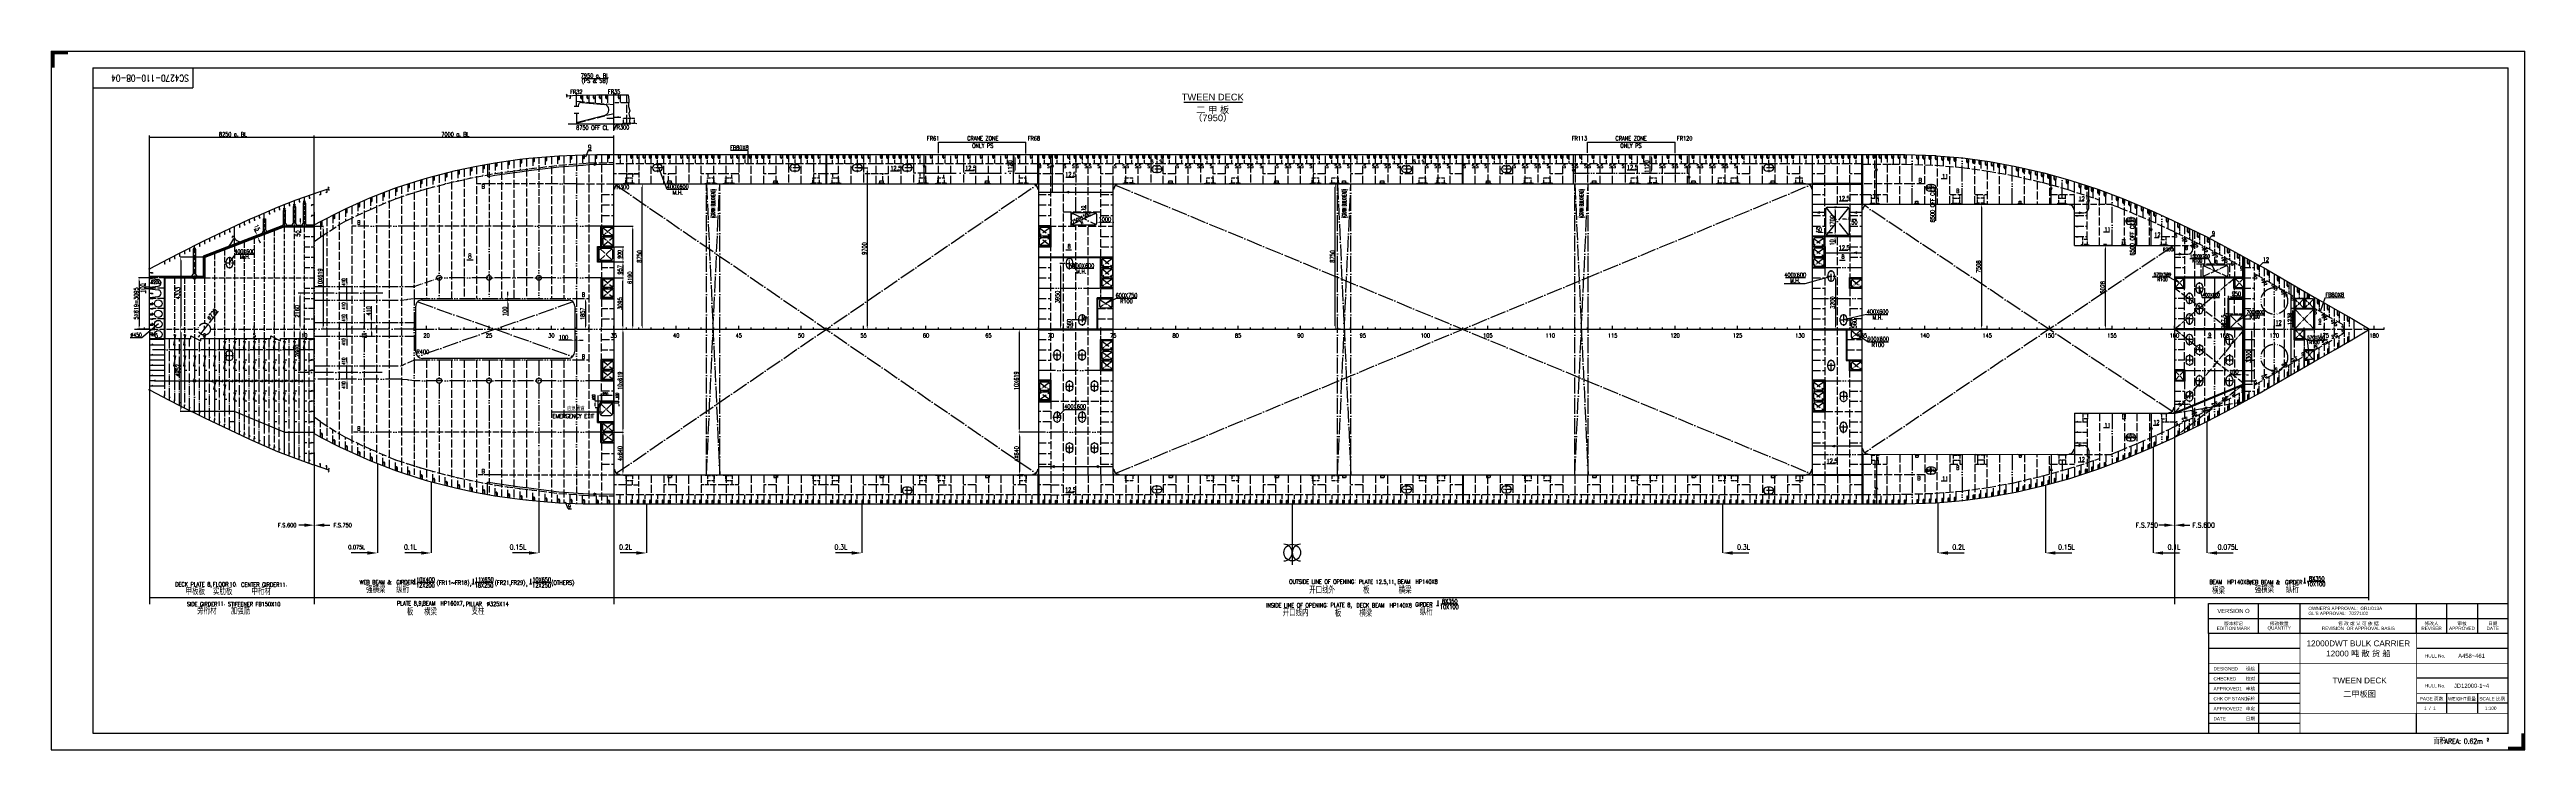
# Model space of a CAD drawing. Extents: x 373818 to 564480, y 322172 to 634257.
# Drawn here: x 415194 to 563994, y 453377 to 495577 of the extents above; entities that cross this region are included whole.
import ezdxf
from ezdxf.enums import TextEntityAlignment as Align

# ---------------------------------------------------------------- set-up
doc = ezdxf.new("R2010")
doc.units = 0
doc.header["$LTSCALE"] = 40
doc.header["$MEASUREMENT"] = 0
for name, pattern in [('ACAD_ISO02W100', [15, 12, -3]), ('ACAD_ISO03W100', [30, 12, -18]), ('ACAD_ISO04W100', [30.5, 24, -3, 0.5, -3]), ('ACAD_ISO05W100', [34, 24, -3, 0.5, -3, 0.5, -3]), ('CENTER110', [12.2, 10, -1, 0.2, -1])]:
    doc.linetypes.add(name, pattern=pattern)
doc.layers.get('0').update_dxf_attribs({"linetype": 'CONTINUOUS'})
doc.layers.get('DEFPOINTS').update_dxf_attribs({"linetype": 'CONTINUOUS'})
for name, color, linetype in [('01CONTINUOUS', 2, 'CONTINUOUS'), ('11TEXTE', 4, 'CONTINUOUS'), ('12TEXTC', 6, 'CONTINUOUS'), ('13DIMENSION', 9, 'CONTINUOUS'), ('9', 6, 'CONTINUOUS'), ('BT_CHI', 7, 'CONTINUOUS'), ('BT_ENG', 7, 'CONTINUOUS'), ('C-CEN', 4, 'ACAD_ISO04W100'), ('C-CON', 4, 'CONTINUOUS'), ('C-DAS', 4, 'ACAD_ISO02W100'), ('C-PH', 4, 'ACAD_ISO05W100'), ('FRAME', 7, 'CONTINUOUS'), ('TEXT', 9, 'CONTINUOUS'), ('Y-CON', 2, 'CONTINUOUS'), ('Y-DAS', 2, 'ACAD_ISO02W100'), ('Y-H', 2, 'ACAD_ISO03W100'), ('Y-PH', 2, 'ACAD_ISO05W100')]:
    doc.layers.add(name, color=color, linetype=linetype)
doc.styles.add('CHINESE', font='romand.shx', dxfattribs={"width": 0.8, "height": 800, "bigfont": 'hzdx.shx'})
doc.styles.add('DM', font='romans.shx', dxfattribs={"bigfont": 'hzdx.shx'})
doc.styles.add('ENGNISH', font='romans.shx', dxfattribs={"width": 0.8, "height": 750})
doc.styles.add('ROMANS', font='romans.shx', dxfattribs={"width": 0.75, "height": 250, "bigfont": 'hzdx.shx'})
doc.styles.add('SWISS721LIGHTBT', font='swissl.ttf')
doc.dimstyles.new('DM-100', dxfattribs={"dimscale": 0, "dimtxt": 250, "dimasz": 200, "dimexe": 30, "dimexo": 30, "dimgap": 50, "dimtad": 1, "dimdec": 0, "dimzin": 0, "dimdsep": 46, "dimtxsty": 'ROMANS', "dimcen": 0, "dimclrd": 1, "dimclre": 1, "dimclrt": 1, "dimadec": 0, "dimazin": 0, "dimtfac": 1, "dimtdec": 0, "dimtmove": 0, "dimatfit": 3, "dimfxl": 0, "dimtolj": 1, "dimtzin": 0, "dimarcsym": 0})
doc.dimstyles.new('DM-50', dxfattribs={"dimscale": 50, "dimtxt": 1, "dimasz": 2.5, "dimexe": 1, "dimexo": 1, "dimgap": 1, "dimtad": 1, "dimdec": 0, "dimdsep": 46, "dimtxsty": 'ROMANS', "dimblk1": 'CLOSEDBLANK', "dimblk2": 'CLOSEDBLANK', "dimcen": 0, "dimclrd": 1, "dimclre": 1, "dimclrt": 1, "dimadec": 0, "dimazin": 0, "dimtfac": 1, "dimtdec": 0, "dimtmove": 0, "dimatfit": 3, "dimldrblk": 'CLOSEDBLANK', "dimfxl": 0, "dimtolj": 1, "dimarcsym": 0})

# ---------------------------------------------------------------- blocks, each defined once
blk = doc.blocks.new('*D8')
at = {"color": 1, "linetype": 'ByBlock', "transparency": 16777216}
for p, q in [((531566, 486281), (531221, 486281)), ((531251, 486081), (531251, 478960)), ((531566, 478760), (531221, 478760))]:
    blk.add_line(p, q, dxfattribs=at)
for points in [[(531217, 486081), (531284, 486081), (531251, 486281)], [(531217, 478960), (531284, 478960), (531251, 478760)]]:
    blk.add_solid(points, dxfattribs=at)
at = {"layer": 'DEFPOINTS', "color": 0, "linetype": 'ByBlock', "transparency": 16777216}
for p in [(531596, 486281), (531251, 478760), (531596, 478760)]:
    blk.add_point(p, dxfattribs=at)
at = {"color": 1, "linetype": 'ByBlock', "transparency": 16777216, "insert": (531076, 482521), "char_height": 250, "attachment_point": 5, "rotation": 90, "style": 'ROMANS'}
blk.add_mtext('\\A1;7508', dxfattribs=at)
blk = doc.blocks.new('*D27')
at = {"color": 1, "linetype": 'ByBlock', "transparency": 16777216}
for p, q in [((463751, 488460), (464349, 488460)), ((464319, 488260), (464319, 478960)), ((463751, 478760), (464349, 478760))]:
    blk.add_line(p, q, dxfattribs=at)
for points in [[(464286, 488260), (464353, 488260), (464319, 488460)], [(464286, 478960), (464353, 478960), (464319, 478760)]]:
    blk.add_solid(points, dxfattribs=at)
at = {"layer": 'DEFPOINTS', "color": 0, "linetype": 'ByBlock', "transparency": 16777216}
for p in [(463721, 488460), (463721, 478760), (464319, 478760)]:
    blk.add_point(p, dxfattribs=at)
at = {"color": 1, "linetype": 'ByBlock', "transparency": 16777216, "insert": (464144, 483610), "char_height": 250, "attachment_point": 5, "rotation": 90, "style": 'ROMANS'}
blk.add_mtext('\\A1;9700', dxfattribs=at)
blk = doc.blocks.new('A$C75882CA2')
at = {"layer": 'C-CON'}
for p, q in [((0, 57), (136, 114)), ((0, 57), (136, 0)), ((136, 0), (136, 114))]:
    blk.add_line(p, q, dxfattribs=at)
blk = doc.blocks.new('*D30')
at = {"color": 1, "linetype": 'ByBlock', "transparency": 16777216}
for p, q in [((492744, 487510), (492407, 487510)), ((492437, 478960), (492437, 487310)), ((492744, 478760), (492407, 478760))]:
    blk.add_line(p, q, dxfattribs=at)
for points in [[(492404, 487310), (492470, 487310), (492437, 487510)], [(492404, 478960), (492470, 478960), (492437, 478760)]]:
    blk.add_solid(points, dxfattribs=at)
at = {"layer": 'DEFPOINTS', "color": 0, "linetype": 'ByBlock', "transparency": 16777216}
for p in [(492437, 487510), (492774, 487510), (492774, 478760)]:
    blk.add_point(p, dxfattribs=at)
at = {"color": 1, "linetype": 'ByBlock', "transparency": 16777216, "insert": (492262, 483135), "char_height": 250, "attachment_point": 5, "rotation": 90, "style": 'ROMANS'}
blk.add_mtext('\\A1;8750', dxfattribs=at)
blk = doc.blocks.new('*D31')
at = {"color": 1, "linetype": 'ByBlock', "transparency": 16777216}
for p, q in [((476941, 479320), (476610, 479320)), ((476741, 478760), (476610, 478760)), ((476640, 479120), (476640, 478960))]:
    blk.add_line(p, q, dxfattribs=at)
for points in [[(476607, 479120), (476673, 479120), (476640, 479320)], [(476607, 478960), (476673, 478960), (476640, 478760)]]:
    blk.add_solid(points, dxfattribs=at)
at = {"layer": 'DEFPOINTS', "color": 0, "linetype": 'ByBlock', "transparency": 16777216}
for p in [(476971, 479320), (476640, 478760), (476771, 478760)]:
    blk.add_point(p, dxfattribs=at)
at = {"color": 1, "linetype": 'ByBlock', "transparency": 16777216, "insert": (476452, 479098), "char_height": 250, "attachment_point": 5, "rotation": 90, "style": 'ROMANS'}
blk.add_mtext('\\A1;560', dxfattribs=at)
blk = doc.blocks.new('*D32')
at = {"color": 1, "linetype": 'ByBlock', "transparency": 16777216}
for p, q in [((476191, 482710), (475891, 482710)), ((475921, 482510), (475921, 478960)), ((476141, 478760), (475891, 478760))]:
    blk.add_line(p, q, dxfattribs=at)
for points in [[(475888, 482510), (475955, 482510), (475921, 482710)], [(475888, 478960), (475955, 478960), (475921, 478760)]]:
    blk.add_solid(points, dxfattribs=at)
at = {"layer": 'DEFPOINTS', "color": 0, "linetype": 'ByBlock', "transparency": 16777216}
for p in [(476221, 482710), (475921, 478760), (476171, 478760)]:
    blk.add_point(p, dxfattribs=at)
at = {"color": 1, "linetype": 'ByBlock', "transparency": 16777216, "insert": (475746, 480702), "char_height": 250, "attachment_point": 5, "rotation": 90, "style": 'ROMANS'}
blk.add_mtext('\\A1;3950', dxfattribs=at)
blk = doc.blocks.new('*D33')
at = {"color": 1, "linetype": 'ByBlock', "transparency": 16777216}
for p, q in [((522426, 481960), (522517, 481960)), ((522487, 481760), (522487, 478960)), ((522476, 478760), (522517, 478760))]:
    blk.add_line(p, q, dxfattribs=at)
for points in [[(522454, 481760), (522521, 481760), (522487, 481960)], [(522454, 478960), (522521, 478960), (522487, 478760)]]:
    blk.add_solid(points, dxfattribs=at)
at = {"layer": 'DEFPOINTS', "color": 0, "linetype": 'ByBlock', "transparency": 16777216}
for p in [(522396, 481960), (522446, 478760), (522487, 478760)]:
    blk.add_point(p, dxfattribs=at)
at = {"color": 1, "linetype": 'ByBlock', "transparency": 16777216, "insert": (522312, 480360), "char_height": 250, "attachment_point": 5, "rotation": 90, "style": 'ROMANS'}
blk.add_mtext('\\A1;3200', dxfattribs=at)
blk = doc.blocks.new('*D34')
at = {"color": 1, "linetype": 'ByBlock', "transparency": 16777216}
for p, q in [((473458, 472316), (473458, 470210)), ((473699, 470010), (473428, 470010))]:
    blk.add_line(p, q, dxfattribs=at)
for points in [[(473425, 472316), (473492, 472316), (473458, 472516)], [(473425, 470210), (473492, 470210), (473458, 470010)]]:
    blk.add_solid(points, dxfattribs=at)
at = {"layer": 'DEFPOINTS', "color": 0, "linetype": 'ByBlock', "transparency": 16777216}
for p in [(473458, 472516), (473458, 470010), (473729, 470010)]:
    blk.add_point(p, dxfattribs=at)
at = {"color": 1, "linetype": 'ByBlock', "transparency": 16777216, "insert": (473283, 471263), "char_height": 250, "attachment_point": 5, "rotation": 90, "style": 'ROMANS'}
blk.add_mtext('\\A1;4X640', dxfattribs=at)
blk = doc.blocks.new('*D44')
at = {"color": 1, "linetype": 'ByBlock', "transparency": 16777216}
for p, q in [((478296, 485194), (478896, 485194)), ((479096, 485215), (479096, 485164))]:
    blk.add_line(p, q, dxfattribs=at)
for points in [[(478296, 485228), (478296, 485161), (478096, 485194)], [(478896, 485228), (478896, 485161), (479096, 485194)]]:
    blk.add_solid(points, dxfattribs=at)
at = {"layer": 'DEFPOINTS', "color": 0, "linetype": 'ByBlock', "transparency": 16777216}
for p in [(478096, 485368), (479096, 485245), (479096, 485194)]:
    blk.add_point(p, dxfattribs=at)
at = {"color": 1, "linetype": 'ByBlock', "transparency": 16777216, "insert": (478596, 485369), "char_height": 250, "attachment_point": 5, "style": 'ROMANS'}
blk.add_mtext('\\A1;1000', dxfattribs=at)
blk = doc.blocks.new('*D45')
at = {"color": 1, "linetype": 'ByBlock', "transparency": 16777216}
for p, q in [((522459, 485896), (522459, 484596)), ((522026, 484396), (522489, 484396))]:
    blk.add_line(p, q, dxfattribs=at)
for points in [[(522426, 485896), (522492, 485896), (522459, 486096)], [(522426, 484596), (522492, 484596), (522459, 484396)]]:
    blk.add_solid(points, dxfattribs=at)
at = {"layer": 'DEFPOINTS', "color": 0, "linetype": 'ByBlock', "transparency": 16777216}
for p in [(521996, 486096), (521996, 484396), (522459, 484396)]:
    blk.add_point(p, dxfattribs=at)
at = {"color": 1, "linetype": 'ByBlock', "transparency": 16777216, "insert": (522284, 485246), "char_height": 250, "attachment_point": 5, "rotation": 90, "style": 'ROMANS'}
blk.add_mtext('\\A1;1700', dxfattribs=at)
blk = doc.blocks.new('*D46')
at = {"color": 1, "linetype": 'ByBlock', "transparency": 16777216}
for p, q in [((523096, 485379), (522896, 485379)), ((523296, 485481), (523296, 485349)), ((523346, 485379), (523296, 485379)), ((523346, 485379), (523296, 485379)), ((523546, 485379), (523746, 485379))]:
    blk.add_line(p, q, dxfattribs=at)
for points in [[(523096, 485412), (523096, 485346), (523296, 485379)], [(523546, 485412), (523546, 485346), (523346, 485379)]]:
    blk.add_solid(points, dxfattribs=at)
at = {"layer": 'DEFPOINTS', "color": 0, "linetype": 'ByBlock', "transparency": 16777216}
for p in [(523296, 485511), (523296, 485379), (523346, 485511)]:
    blk.add_point(p, dxfattribs=at)
at = {"color": 1, "linetype": 'ByBlock', "transparency": 16777216, "insert": (523624, 485188), "char_height": 250, "attachment_point": 5, "style": 'ROMANS'}
blk.add_mtext('\\A1;50', dxfattribs=at)
blk = doc.blocks.new('*D47')
at = {"color": 1, "linetype": 'ByBlock', "transparency": 16777216}
for p, q in [((521646, 484579), (521446, 484579)), ((521846, 484682), (521846, 484549)), ((521896, 484579), (521846, 484579)), ((521896, 484579), (521846, 484579)), ((522096, 484579), (522296, 484579))]:
    blk.add_line(p, q, dxfattribs=at)
for points in [[(521646, 484613), (521646, 484546), (521846, 484579)], [(522096, 484613), (522096, 484546), (521896, 484579)]]:
    blk.add_solid(points, dxfattribs=at)
at = {"layer": 'DEFPOINTS', "color": 0, "linetype": 'ByBlock', "transparency": 16777216}
for p in [(521846, 484712), (521846, 484579), (521896, 484712)]:
    blk.add_point(p, dxfattribs=at)
at = {"color": 1, "linetype": 'ByBlock', "transparency": 16777216, "insert": (521484, 484749), "char_height": 250, "attachment_point": 5, "style": 'ROMANS'}
blk.add_mtext('\\A1;50', dxfattribs=at)
blk = doc.blocks.new('A$C63D31A94')
at = {"layer": 'C-CEN', "ltscale": 0.5}
for p, q in [((0, 350), (500, 350)), ((250, 700), (250, 0))]:
    blk.add_line(p, q, dxfattribs=at)
at = {"layer": 'C-CON'}
for p, q in [((50, 250), (50, 450)), ((450, 450), (450, 250))]:
    blk.add_line(p, q, dxfattribs=at)
for centre, start, end in [((250, 450), 0, 180), ((250, 250), 180, 0)]:
    blk.add_arc(centre, 200, start, end, dxfattribs=at)
blk = doc.blocks.new('A$C771200ED')
at = {"layer": 'C-CON', "linetype": 'ACAD_ISO05W100', "ltscale": 0.2}
for p, q in [((0, 12), (135, 50)), ((0, 12), (0, 0)), ((135, 350), (535, 350)), ((135, 50), (135, 350)), ((135, 50), (535, 50)), ((535, 50), (535, 350)), ((670, 12), (535, 50)), ((670, 12), (670, 0))]:
    blk.add_line(p, q, dxfattribs=at)
blk = doc.blocks.new('*D100')
at = {"color": 1, "linetype": 'ByBlock', "transparency": 16777216}
for p, q in [((539066, 483800), (538680, 483800)), ((538710, 478960), (538710, 483600)), ((539066, 478760), (538680, 478760))]:
    blk.add_line(p, q, dxfattribs=at)
for points in [[(538677, 483600), (538743, 483600), (538710, 483800)], [(538677, 478960), (538743, 478960), (538710, 478760)]]:
    blk.add_solid(points, dxfattribs=at)
at = {"layer": 'DEFPOINTS', "color": 0, "linetype": 'ByBlock', "transparency": 16777216}
for p in [(538710, 483800), (539096, 483800), (539096, 478760)]:
    blk.add_point(p, dxfattribs=at)
at = {"color": 1, "linetype": 'ByBlock', "transparency": 16777216, "insert": (538535, 481280), "char_height": 250, "attachment_point": 5, "rotation": 90, "style": 'ROMANS'}
blk.add_mtext('\\A1;5028', dxfattribs=at)
blk = doc.blocks.new('*D146')
at = {"color": 1, "linetype": 'ByBlock', "transparency": 16777216}
for p, q in [((421166, 481855), (420543, 481855)), ((420573, 481655), (420573, 478960)), ((420643, 478760), (420543, 478760))]:
    blk.add_line(p, q, dxfattribs=at)
for points in [[(420540, 481655), (420606, 481655), (420573, 481855)], [(420540, 478960), (420606, 478960), (420573, 478760)]]:
    blk.add_solid(points, dxfattribs=at)
at = {"layer": 'DEFPOINTS', "color": 0, "linetype": 'ByBlock', "transparency": 16777216}
for p in [(421196, 481855), (420573, 478760), (420673, 478760)]:
    blk.add_point(p, dxfattribs=at)
at = {"color": 1, "linetype": 'ByBlock', "transparency": 16777216, "insert": (420398, 480308), "char_height": 250, "attachment_point": 5, "rotation": 90, "style": 'ROMANS'}
blk.add_mtext('\\A1;5X619=3095', dxfattribs=at)
blk = doc.blocks.new('*D142')
at = {"color": 1, "linetype": 'ByBlock', "transparency": 16777216}
for p, q in [((423075, 478560), (423075, 474008)), ((423707, 473808), (423045, 473808))]:
    blk.add_line(p, q, dxfattribs=at)
for points in [[(423042, 478560), (423109, 478560), (423075, 478760)], [(423042, 474008), (423109, 474008), (423075, 473808)]]:
    blk.add_solid(points, dxfattribs=at)
at = {"layer": 'DEFPOINTS', "color": 0, "linetype": 'ByBlock', "transparency": 16777216}
for p in [(423075, 478760), (423075, 473808), (423737, 473808)]:
    blk.add_point(p, dxfattribs=at)
at = {"color": 1, "linetype": 'ByBlock', "transparency": 16777216, "insert": (422900, 476284), "char_height": 250, "attachment_point": 5, "rotation": 90, "style": 'ROMANS'}
blk.add_mtext('\\A1;4952', dxfattribs=at)
blk = doc.blocks.new('*D144')
at = {"color": 1, "linetype": 'ByBlock', "transparency": 16777216}
for p, q in [((427586, 484584), (427510, 484768)), ((427691, 484329), (427663, 484399)), ((427691, 484329), (427663, 484399)), ((427768, 484145), (427844, 483960))]:
    blk.add_line(p, q, dxfattribs=at)
for points in [[(427617, 484596), (427556, 484571), (427663, 484399)], [(427798, 484157), (427737, 484132), (427691, 484329)]]:
    blk.add_solid(points, dxfattribs=at)
at = {"layer": 'DEFPOINTS', "color": 0, "linetype": 'ByBlock', "transparency": 16777216}
for p in [(427663, 484399), (427663, 484399), (427691, 484329)]:
    blk.add_point(p, dxfattribs=at)
at = {"color": 1, "linetype": 'ByBlock', "transparency": 16777216, "insert": (427668, 484872), "char_height": 250, "attachment_point": 5, "rotation": 292.42431, "style": 'ROMANS'}
blk.add_mtext('\\A1;15', dxfattribs=at)
blk = doc.blocks.new('*D143')
at = {"color": 1, "linetype": 'ByBlock', "transparency": 16777216}
for p, q in [((424466, 483093), (423045, 483093)), ((423075, 482893), (423075, 478960))]:
    blk.add_line(p, q, dxfattribs=at)
for points in [[(423042, 482893), (423109, 482893), (423075, 483093)], [(423042, 478960), (423109, 478960), (423075, 478760)]]:
    blk.add_solid(points, dxfattribs=at)
at = {"layer": 'DEFPOINTS', "color": 0, "linetype": 'ByBlock', "transparency": 16777216}
for p in [(424496, 483093), (423075, 478760), (423075, 478760)]:
    blk.add_point(p, dxfattribs=at)
at = {"color": 1, "linetype": 'ByBlock', "transparency": 16777216, "insert": (422900, 480927), "char_height": 250, "attachment_point": 5, "rotation": 90, "style": 'ROMANS'}
blk.add_mtext('\\A1;4333', dxfattribs=at)
blk = doc.blocks.new('A$C3EAB5CEE')
for p, q in [((50, 250), (50, 450)), ((450, 450), (450, 250))]:
    blk.add_line(p, q)
for centre, start, end in [((250, 450), 0, 180), ((250, 250), 180, 0)]:
    blk.add_arc(centre, 200, start, end)
at = {"layer": 'C-CEN', "ltscale": 0.3}
blk.add_line((0, 350), (500, 350), dxfattribs=at)
at = {"layer": 'C-CEN', "ltscale": 0.5}
blk.add_line((250, 700), (250, 0), dxfattribs=at)
blk = doc.blocks.new('*D145')
at = {"color": 1, "linetype": 'ByBlock', "transparency": 16777216}
for p, q in [((430265, 485225), (430265, 485425)), ((430270, 484950), (430235, 484950)), ((430265, 484950), (430265, 485025)), ((430265, 484950), (430265, 485025)), ((430265, 484750), (430265, 484550))]:
    blk.add_line(p, q, dxfattribs=at)
for points in [[(430232, 485225), (430298, 485225), (430265, 485025)], [(430232, 484750), (430298, 484750), (430265, 484950)]]:
    blk.add_solid(points, dxfattribs=at)
at = {"layer": 'DEFPOINTS', "color": 0, "linetype": 'ByBlock', "transparency": 16777216}
for p in [(430265, 485025), (430265, 485025), (430300, 484950)]:
    blk.add_point(p, dxfattribs=at)
at = {"color": 1, "linetype": 'ByBlock', "transparency": 16777216, "insert": (430118, 484514), "char_height": 250, "attachment_point": 5, "rotation": 90, "style": 'ROMANS'}
blk.add_mtext('\\A1;50', dxfattribs=at)
blk = doc.blocks.new('*D161')
at = {"color": 1, "linetype": 'ByBlock', "transparency": 16777216}
for p, q in [((449639, 472370), (449639, 470210)), ((449276, 470010), (449669, 470010))]:
    blk.add_line(p, q, dxfattribs=at)
for points in [[(449606, 472370), (449673, 472370), (449639, 472570)], [(449606, 470210), (449673, 470210), (449639, 470010)]]:
    blk.add_solid(points, dxfattribs=at)
at = {"layer": 'DEFPOINTS', "color": 0, "linetype": 'ByBlock', "transparency": 16777216}
for p in [(449639, 472570), (449246, 470010), (449639, 470010)]:
    blk.add_point(p, dxfattribs=at)
at = {"color": 1, "linetype": 'ByBlock', "transparency": 16777216, "insert": (449464, 471290), "char_height": 250, "attachment_point": 5, "rotation": 90, "style": 'ROMANS'}
blk.add_mtext('\\A1;4x640', dxfattribs=at)
blk = doc.blocks.new('*D162')
at = {"color": 1, "linetype": 'ByBlock', "transparency": 16777216}
for p, q in [((446546, 478100), (445791, 478100)), ((446746, 478108), (446746, 478070)), ((446846, 478100), (446746, 478100)), ((446846, 478108), (446846, 478070)), ((447046, 478100), (447246, 478100))]:
    blk.add_line(p, q, dxfattribs=at)
for points in [[(446546, 478133), (446546, 478067), (446746, 478100)], [(447046, 478133), (447046, 478067), (446846, 478100)]]:
    blk.add_solid(points, dxfattribs=at)
at = {"layer": 'DEFPOINTS', "color": 0, "linetype": 'ByBlock', "transparency": 16777216}
for p in [(446746, 478138), (446746, 478100), (446846, 478138)]:
    blk.add_point(p, dxfattribs=at)
at = {"color": 1, "linetype": 'ByBlock', "transparency": 16777216, "insert": (446069, 478275), "char_height": 250, "attachment_point": 5, "style": 'ROMANS'}
blk.add_mtext('\\A1;100', dxfattribs=at)
blk = doc.blocks.new('*D163')
at = {"color": 1, "linetype": 'ByBlock', "transparency": 16777216}
for p, q in [((442719, 480817), (442719, 481017)), ((442708, 480617), (442689, 480617)), ((442708, 480517), (442689, 480517)), ((442719, 480617), (442719, 480517)), ((442719, 480317), (442719, 479562))]:
    blk.add_line(p, q, dxfattribs=at)
for points in [[(442685, 480817), (442752, 480817), (442719, 480617)], [(442685, 480317), (442752, 480317), (442719, 480517)]]:
    blk.add_solid(points, dxfattribs=at)
at = {"layer": 'DEFPOINTS', "color": 0, "linetype": 'ByBlock', "transparency": 16777216}
for p in [(442719, 480517), (442738, 480617), (442738, 480517)]:
    blk.add_point(p, dxfattribs=at)
at = {"color": 1, "linetype": 'ByBlock', "transparency": 16777216, "insert": (442544, 479840), "char_height": 250, "attachment_point": 5, "rotation": 90, "style": 'ROMANS'}
blk.add_mtext('\\A1;100', dxfattribs=at)
blk = doc.blocks.new('*D164')
at = {"color": 1, "linetype": 'ByBlock', "transparency": 16777216}
for p, q in [((447391, 480417), (447391, 478960)), ((446876, 478760), (447421, 478760))]:
    blk.add_line(p, q, dxfattribs=at)
for points in [[(447358, 480417), (447425, 480417), (447391, 480617)], [(447358, 478960), (447425, 478960), (447391, 478760)]]:
    blk.add_solid(points, dxfattribs=at)
at = {"layer": 'DEFPOINTS', "color": 0, "linetype": 'ByBlock', "transparency": 16777216}
for p in [(447391, 480617), (446846, 478760), (447391, 478760)]:
    blk.add_point(p, dxfattribs=at)
at = {"color": 1, "linetype": 'ByBlock', "transparency": 16777216, "insert": (447216, 479689), "char_height": 250, "attachment_point": 5, "rotation": 90, "style": 'ROMANS'}
blk.add_mtext('\\A1;1857', dxfattribs=at)
blk = doc.blocks.new('*D160')
at = {"color": 1, "linetype": 'ByBlock', "transparency": 16777216}
for p, q in [((449126, 482812), (449669, 482812)), ((449639, 482612), (449639, 482055)), ((449126, 481855), (449669, 481855))]:
    blk.add_line(p, q, dxfattribs=at)
for points in [[(449606, 482612), (449673, 482612), (449639, 482812)], [(449606, 482055), (449673, 482055), (449639, 481855)]]:
    blk.add_solid(points, dxfattribs=at)
at = {"layer": 'DEFPOINTS', "color": 0, "linetype": 'ByBlock', "transparency": 16777216}
for p in [(449096, 482812), (449096, 481855), (449639, 481855)]:
    blk.add_point(p, dxfattribs=at)
at = {"color": 1, "linetype": 'ByBlock', "transparency": 16777216, "insert": (449464, 482334), "char_height": 250, "attachment_point": 5, "rotation": 90, "style": 'ROMANS'}
blk.add_mtext('\\A1;957', dxfattribs=at)
blk = doc.blocks.new('0')
for p, q in [((-330, -30), (-330, 0)), ((-30, -330), (0, -330))]:
    blk.add_line(p, q)
blk.add_arc((-330, -330), 300, 0, 90)
blk = doc.blocks.new('TITLE3')
for p, q in [((-12500, 5100), (-18000, 5100)), ((0, 5100), (-5500, 5100)), ((-18000, 3600), (-12500, 3600)), ((-18000, 3000), (-12500, 3000)), ((-15000, 4200), (-15000, 0)), ((0, 3300), (-5500, 3300)), ((-18000, 2400), (-12500, 2400)), ((-18000, 1800), (-12500, 1800)), ((0, 1800), (-5500, 1800)), ((-18000, 1200), (-12500, 1200)), ((-18000, 600), (-12500, 600)), ((-5500, 0), (-5500, 1200))]:
    blk.add_line(p, q)
at = {"const_width": 80}
blk.add_lwpolyline([(-18000, 0), (0, 0), (0, 6000), (-18000, 6000)], close=True, dxfattribs=at)
at = {"const_width": 40}
for points in [[(-12500, 6000), (-12500, 0)], [(-5500, 6000), (-5500, 0)], [(-18000, 4200), (0, 4200)], [(-5500, 2400), (0, 2400)], [(-12500, 1200), (0, 1200)]]:
    blk.add_lwpolyline(points, dxfattribs=at)
blk = doc.blocks.new('A$C0FB51760')
at = {"layer": 'C-CON', "linetype": 'ACAD_ISO05W100', "ltscale": 0.05}
for p, q in [((105, 50), (0, 12)), ((0, 12), (0, 0))]:
    blk.add_line(p, q, dxfattribs=at)
blk = doc.blocks.new('*D208')
at = {"color": 1, "linetype": 'ByBlock', "transparency": 16777216}
for p, q in [((570890, 480031), (570756, 480031)), ((570806, 479906), (570806, 479228)), ((570890, 479103), (570756, 479103))]:
    blk.add_line(p, q, dxfattribs=at)
for points in [[(570786, 479906), (570827, 479906), (570806, 480031)], [(570786, 479228), (570827, 479228), (570806, 479103)]]:
    blk.add_solid(points, dxfattribs=at)
at = {"layer": 'DEFPOINTS', "color": 0, "linetype": 'ByBlock', "transparency": 16777216}
for p in [(570940, 480031), (570806, 479103), (570940, 479103)]:
    blk.add_point(p, dxfattribs=at)
at = {"color": 1, "linetype": 'ByBlock', "transparency": 16777216, "insert": (570631, 479567), "char_height": 250, "attachment_point": 5, "rotation": 90, "style": 'ROMANS'}
blk.add_mtext('\\A1;927.5', dxfattribs=at)
blk = doc.blocks.new('_CLOSEDBLANK')
at = {"color": 0, "linetype": 'ByBlock'}
for p, q in [((-1, 0.2), (0, 0)), ((-1, 0.2), (-1, -0.2)), ((0, 0), (-1, -0.2))]:
    blk.add_line(p, q, dxfattribs=at)
blk = doc.blocks.new('*D205')
at = {"color": 1, "linetype": 'ByBlock', "transparency": 16777216}
for p, q in [((572300, 479109), (572355, 479109)), ((572305, 478984), (572305, 475934)), ((571923, 475809), (572355, 475809))]:
    blk.add_line(p, q, dxfattribs=at)
for points in [[(572284, 478984), (572326, 478984), (572305, 479109)], [(572284, 475934), (572326, 475934), (572305, 475809)]]:
    blk.add_solid(points, dxfattribs=at)
at = {"layer": 'DEFPOINTS', "color": 0, "linetype": 'ByBlock', "transparency": 16777216}
for p in [(572250, 479109), (571873, 475809), (572305, 475809)]:
    blk.add_point(p, dxfattribs=at)
at = {"color": 1, "linetype": 'ByBlock', "transparency": 16777216, "insert": (572130, 477459), "char_height": 250, "attachment_point": 5, "rotation": 90, "style": 'ROMANS'}
blk.add_mtext('\\A1;3300', dxfattribs=at)
blk = doc.blocks.new('*D206')
at = {"color": 1, "linetype": 'ByBlock', "transparency": 16777216}
for p, q in [((571648, 476369), (570967, 476369)), ((571773, 476369), (571773, 476319)), ((571873, 476369), (571773, 476369)), ((571873, 476369), (571873, 476319)), ((571998, 476369), (572123, 476369))]:
    blk.add_line(p, q, dxfattribs=at)
for points in [[(571648, 476390), (571648, 476349), (571773, 476369)], [(571998, 476390), (571998, 476349), (571873, 476369)]]:
    blk.add_solid(points, dxfattribs=at)
at = {"layer": 'DEFPOINTS', "color": 0, "linetype": 'ByBlock', "transparency": 16777216}
for p in [(571773, 476419), (571773, 476369), (571873, 476419)]:
    blk.add_point(p, dxfattribs=at)
at = {"color": 1, "linetype": 'ByBlock', "transparency": 16777216, "insert": (571245, 476544), "char_height": 250, "attachment_point": 5, "style": 'ROMANS'}
blk.add_mtext('\\A1;100', dxfattribs=at)
blk = doc.blocks.new('*D209')
at = {"color": 1, "linetype": 'ByBlock', "transparency": 16777216}
for p, q in [((574838, 480347), (574728, 480347)), ((574778, 479234), (574778, 480222)), ((574773, 479109), (574728, 479109))]:
    blk.add_line(p, q, dxfattribs=at)
for points in [[(574757, 480222), (574799, 480222), (574778, 480347)], [(574757, 479234), (574799, 479234), (574778, 479109)]]:
    blk.add_solid(points, dxfattribs=at)
at = {"layer": 'DEFPOINTS', "color": 0, "linetype": 'ByBlock', "transparency": 16777216}
for p in [(574778, 480347), (574888, 480347), (574823, 479109)]:
    blk.add_point(p, dxfattribs=at)
at = {"color": 1, "linetype": 'ByBlock', "transparency": 16777216, "insert": (574603, 479728), "char_height": 250, "attachment_point": 5, "rotation": 90, "style": 'ROMANS'}
blk.add_mtext('\\A1;1238', dxfattribs=at)
blk = doc.blocks.new('*D207')
at = {"color": 1, "linetype": 'ByBlock', "transparency": 16777216}
for p, q in [((570923, 481004), (570923, 481117)), ((571048, 481067), (571748, 481067)), ((571873, 481004), (571873, 481117))]:
    blk.add_line(p, q, dxfattribs=at)
for points in [[(571048, 481088), (571048, 481046), (570923, 481067)], [(571748, 481088), (571748, 481046), (571873, 481067)]]:
    blk.add_solid(points, dxfattribs=at)
at = {"layer": 'DEFPOINTS', "color": 0, "linetype": 'ByBlock', "transparency": 16777216}
for p in [(570923, 480954), (571873, 481067), (571873, 480954)]:
    blk.add_point(p, dxfattribs=at)
at = {"color": 1, "linetype": 'ByBlock', "transparency": 16777216, "insert": (571398, 481242), "char_height": 250, "attachment_point": 5, "style": 'ROMANS'}
blk.add_mtext('\\A1;950', dxfattribs=at)
blk = doc.blocks.new('*D232')
at = {"color": 1, "linetype": 'ByBlock', "transparency": 16777216}
for p, q in [((425329, 479844), (424793, 479150)), ((424200, 478383), (424123, 478284)), ((424276, 478482), (424717, 479051))]:
    blk.add_line(p, q, dxfattribs=at)
for points in [[(424776, 479163), (424809, 479138), (424717, 479051)], [(424183, 478395), (424216, 478370), (424276, 478482)]]:
    blk.add_solid(points, dxfattribs=at)
at = {"layer": 'DEFPOINTS', "color": 0, "linetype": 'ByBlock', "transparency": 16777216}
for p in [(424276, 478482), (424717, 479051)]:
    blk.add_point(p, dxfattribs=at)
at = {"color": 1, "linetype": 'ByBlock', "transparency": 16777216, "insert": (424961, 479654), "char_height": 250, "attachment_point": 5, "rotation": 52.31205, "style": 'ROMANS'}
blk.add_mtext('\\A1;∅720', dxfattribs=at)
blk = doc.blocks.new('*D233')
at = {"color": 1, "linetype": 'ByBlock', "transparency": 16777216}
for p, q in [((421146, 481286), (420917, 481286)), ((421146, 481186), (420917, 481186)), ((420967, 481411), (420967, 481536)), ((420967, 481286), (420967, 481186)), ((420967, 481061), (420967, 480936))]:
    blk.add_line(p, q, dxfattribs=at)
for points in [[(420946, 481411), (420987, 481411), (420967, 481286)], [(420946, 481061), (420987, 481061), (420967, 481186)]]:
    blk.add_solid(points, dxfattribs=at)
at = {"layer": 'DEFPOINTS', "color": 0, "linetype": 'ByBlock', "transparency": 16777216}
for p in [(420967, 481186), (421196, 481286), (421196, 481186)]:
    blk.add_point(p, dxfattribs=at)
at = {"color": 1, "linetype": 'ByBlock', "transparency": 16777216, "insert": (420792, 481236), "char_height": 250, "attachment_point": 5, "rotation": 90, "style": 'ROMANS'}
blk.add_mtext('\\A1;100', dxfattribs=at)

msp = doc.modelspace()

# ---------------------------------------------------------------- hatches: boundary and pattern name
h = msp.add_hatch()
h.set_pattern_fill('ANSI37', color=0, scale=50, style=0)
h.set_pattern_definition([(315, (133825.4244, 436370.727), (-4.41941738, -4.41941738), []), (225, (133825.4244, 436370.727), (-4.41941738, 4.41941738), [])])
h.paths.add_polyline_path([(421176.93, 482395.59, 1), (421226.93, 482395.59, 1)])
h = msp.add_hatch()
h.set_pattern_fill('ANSI37', color=0, scale=50, style=0)
h.set_pattern_definition([(45, (133825.4244, 521149.989), (-4.41941738, 4.41941738), []), (135, (133825.4244, 521149.989), (-4.41941738, -4.41941738), [])])
h.paths.add_polyline_path([(421226.93, 475125.13, 1), (421176.93, 475125.13, 1)])

# ---------------------------------------------------------------- linework, layer by layer
at = {"color": 2}
for p, q in [((417794.48, 494477.25), (562894.48, 494477.25)), ((417794.48, 494477.25), (417794.48, 454477.25)), ((562894.48, 454477.25), (562894.48, 494477.25)), ((417794.48, 454477.25), (562894.48, 454477.25))]:
    msp.add_line(p, q, dxfattribs=at)
for p, q in [((446846.41, 492825.1), (446846.41, 492985.05)), ((447116.41, 492661.4), (447116.41, 492838.93)), ((447491.41, 492662.73), (447491.41, 492844.57)), ((447866.41, 492666.28), (447866.41, 492848.12)), ((448241.41, 492666.28), (448241.41, 492848.12)), ((448616.41, 492666.28), (448616.41, 492849.54)), ((449096.41, 492849.54), (449096.41, 493009.49)), ((449366.41, 492665.73), (449366.41, 492847.65)), ((446915.86, 491213.89), (448575.03, 491639.42)), ((446915.86, 491213.89), (446915.86, 491099.53)), ((446956.41, 492174.58), (446956.41, 492196.74)), ((447174.39, 492395.93), (448523.38, 492274.18)), ((449096.41, 491435.95), (448676.9, 491435.95)), ((448796.41, 491928.93), (448796.41, 491975.39)), ((449096.41, 491514.95), (449515.93, 491514.95)), ((468596.41, 489353.47), (468596.41, 490007.63)), ((473846.41, 489330.22), (473846.41, 490007.63)), ((507596.41, 489356.73), (507596.41, 490007.63)), ((512846.41, 489353.47), (512846.41, 490007.63)), ((439076.41, 487958.47), (439076.41, 488167.31)), ((439826.41, 488145.52), (439826.41, 488350.28)), ((440576.41, 488308.65), (440576.41, 488513.41)), ((441326.41, 488455.55), (441326.41, 488656.72)), ((442076.41, 488592.34), (442076.41, 488789.1)), ((442826.41, 488698.35), (442826.41, 488895.11)), ((443576.41, 488803.68), (443576.41, 488997.39)), ((444326.41, 488881.31), (444326.41, 489071.94)), ((445076.41, 488943.53), (445076.41, 489134.16)), ((445824.71, 489005.62), (445824.71, 489194.96)), ((446576.41, 489038.97), (446576.41, 489225.1)), ((447326.41, 489072.22), (447326.41, 489252.76)), ((447556.97, 489508.69), (447397.07, 489105.87)), ((447556.97, 489508.69), (447757.63, 489508.69)), ((448076.41, 489077.11), (448076.41, 489260.3)), ((448826.41, 489077.11), (448826.41, 489260.36)), ((449366.41, 489076.56), (449366.41, 489258.48)), ((450116.41, 489076.56), (450116.41, 489258.48)), ((450491.41, 489078.44), (450491.41, 489260.36)), ((450866.41, 489076.56), (450866.41, 489258.48)), ((451241.41, 489078.44), (451241.41, 489260.36)), ((451616.41, 489078.44), (451616.41, 489260.36)), ((451621.41, 488660.36), (451821.41, 488660.36)), ((451821.41, 488260.36), (451621.41, 488260.36)), ((452297.5, 487152.35), (451791.41, 488460.36)), ((451991.41, 489078.44), (451991.41, 489260.36)), ((452366.41, 489078.44), (452366.41, 489260.36)), ((453116.41, 489078.44), (453116.41, 489260.36)), ((453491.41, 489078.44), (453491.41, 489260.36)), ((453866.41, 489078.44), (453866.41, 489260.36)), ((454241.41, 489078.44), (454241.41, 489260.36)), ((454616.41, 489078.44), (454616.41, 489260.36)), ((454991.41, 489078.44), (454991.41, 489260.36)), ((455366.41, 489078.44), (455366.41, 489260.36)), ((457142.14, 489496.37), (456101.71, 489496.37)), ((456116.41, 489078.44), (456116.41, 489260.36)), ((456491.41, 489078.44), (456491.41, 489260.36)), ((456866.41, 489078.44), (456866.41, 489260.36)), ((457142.14, 489496.37), (457142.14, 488710.36)), ((457241.41, 489078.44), (457241.41, 489260.36)), ((457616.41, 489078.44), (457616.41, 489260.36)), ((457991.41, 489078.44), (457991.41, 489260.36)), ((458366.41, 489078.44), (458366.41, 489260.36)), ((459116.41, 489078.44), (459116.41, 489260.36)), ((459491.41, 489078.44), (459491.41, 489260.36)), ((459866.41, 489078.44), (459866.41, 489260.36)), ((459871.41, 488660.36), (460071.41, 488660.36)), ((460071.41, 488260.36), (459871.41, 488260.36)), ((460241.41, 489078.44), (460241.41, 489260.36)), ((460616.41, 489078.44), (460616.41, 489260.36)), ((460991.41, 489078.44), (460991.41, 489260.36)), ((461366.41, 489078.44), (461366.41, 489260.36)), ((461821.41, 489260.36), (461821.41, 487510.36)), ((461871.41, 489260.36), (461871.41, 487510.36)), ((462116.41, 489078.44), (462116.41, 489260.36)), ((462491.41, 489078.44), (462491.41, 489260.36)), ((462866.41, 489078.44), (462866.41, 489260.36)), ((463241.41, 489078.44), (463241.41, 489260.36)), ((463616.41, 489078.44), (463616.41, 489260.36)), ((463621.41, 488660.36), (463821.41, 488660.36)), ((463821.41, 488260.36), (463621.41, 488260.36)), ((463991.41, 489078.44), (463991.41, 489260.36)), ((464366.41, 489078.44), (464366.41, 489260.36)), ((465116.41, 489078.44), (465116.41, 489260.36)), ((465491.41, 489078.44), (465491.41, 489260.36)), ((465866.41, 489078.44), (465866.41, 489260.36)), ((466241.41, 489078.44), (466241.41, 489260.36)), ((466616.41, 489078.44), (466616.41, 489260.36)), ((466621.41, 488660.36), (466821.41, 488660.36)), ((466821.41, 488260.36), (466621.41, 488260.36)), ((466991.41, 489078.44), (466991.41, 489260.36)), ((467366.41, 489078.44), (467366.41, 489260.36)), ((468116.41, 489078.44), (468116.41, 489260.36)), ((468866.41, 489078.44), (468866.41, 489260.36)), ((469616.41, 489078.44), (469616.41, 489260.36)), ((470366.41, 489078.44), (470366.41, 489260.36)), ((471116.41, 489078.44), (471116.41, 489260.36)), ((471866.41, 489078.44), (471866.41, 489260.36)), ((472616.41, 489078.44), (472616.41, 489260.36)), ((473366.41, 489078.44), (473366.41, 489260.36)), ((474116.41, 489078.44), (474116.41, 489260.36)), ((474571.41, 487510.36), (474571.41, 489260.36)), ((474621.41, 487510.36), (474621.41, 489260.36)), ((474866.41, 489078.44), (474866.41, 489260.36)), ((475241.41, 489078.44), (475241.41, 489260.36)), ((475616.41, 489078.44), (475616.41, 489260.36)), ((476366.41, 489078.44), (476366.41, 489260.36)), ((476741.41, 489078.44), (476741.41, 489260.36)), ((477116.41, 489078.44), (477116.41, 489260.36)), ((477491.41, 489078.44), (477491.41, 489260.36)), ((477866.41, 489078.44), (477866.41, 489260.36)), ((478241.41, 489078.44), (478241.41, 489260.36)), ((478616.41, 489078.44), (478616.41, 489260.36)), ((479366.41, 489078.44), (479366.41, 489260.36)), ((480116.41, 489078.44), (480116.41, 489260.36)), ((480491.41, 489078.44), (480491.41, 489260.36)), ((480866.41, 489078.44), (480866.41, 489260.36)), ((481241.41, 489078.44), (481241.41, 489260.36)), ((481616.41, 489078.44), (481616.41, 489260.36)), ((481621.41, 488590.36), (481821.41, 488590.36)), ((481821.41, 488190.36), (481621.41, 488190.36)), ((481991.41, 489078.44), (481991.41, 489260.36)), ((482366.41, 489078.44), (482366.41, 489260.36)), ((483116.41, 489078.44), (483116.41, 489260.36)), ((483491.41, 489078.44), (483491.41, 489260.36)), ((483866.41, 489078.44), (483866.41, 489260.36)), ((484241.41, 489078.44), (484241.41, 489260.36)), ((484616.41, 489078.44), (484616.41, 489260.36)), ((484991.41, 489078.44), (484991.41, 489260.36)), ((485366.41, 489078.44), (485366.41, 489260.36)), ((486116.41, 489078.44), (486116.41, 489260.36)), ((486491.41, 489078.44), (486491.41, 489260.36)), ((486866.41, 489078.44), (486866.41, 489260.36)), ((487241.41, 489078.44), (487241.41, 489260.36)), ((487616.41, 489078.44), (487616.41, 489260.36)), ((487991.41, 489078.44), (487991.41, 489260.36)), ((488366.41, 489078.44), (488366.41, 489260.36)), ((489116.41, 489078.44), (489116.41, 489260.36)), ((489491.41, 489078.44), (489491.41, 489260.36)), ((489866.41, 489078.44), (489866.41, 489260.36)), ((490241.41, 489078.44), (490241.41, 489260.36)), ((490616.41, 489078.44), (490616.41, 489260.36)), ((490991.41, 489078.44), (490991.41, 489260.36)), ((491366.41, 489078.44), (491366.41, 489260.36)), ((492116.41, 489078.44), (492116.41, 489260.36)), ((492491.41, 489078.44), (492491.41, 489260.36)), ((492866.41, 489078.44), (492866.41, 489260.36)), ((493241.41, 489078.44), (493241.41, 489260.36)), ((493616.41, 489078.44), (493616.41, 489260.36)), ((494366.41, 489078.44), (494366.41, 489260.36)), ((494741.41, 489078.44), (494741.41, 489260.36)), ((495116.41, 489078.44), (495116.41, 489260.36)), ((495491.41, 489078.44), (495491.41, 489260.36)), ((495866.41, 489078.44), (495866.41, 489260.36)), ((496241.41, 489078.44), (496241.41, 489260.36)), ((496616.41, 489078.44), (496616.41, 489260.36)), ((496621.41, 488590.36), (496821.41, 488590.36)), ((496821.41, 488190.36), (496621.41, 488190.36)), ((497366.41, 489078.44), (497366.41, 489260.36)), ((497741.41, 489078.44), (497741.41, 489260.36)), ((498116.41, 489078.44), (498116.41, 489260.36)), ((498491.41, 489078.44), (498491.41, 489260.36)), ((498866.41, 489078.44), (498866.41, 489260.36)), ((499241.41, 489078.44), (499241.41, 489260.36)), ((499616.41, 489078.44), (499616.41, 489260.36)), ((500071.41, 487510.36), (500071.41, 489260.36)), ((500121.41, 487510.36), (500121.41, 489260.36)), ((500366.41, 489078.44), (500366.41, 489260.36)), ((500741.41, 489078.44), (500741.41, 489260.36)), ((501116.41, 489078.44), (501116.41, 489260.36)), ((501491.41, 489078.44), (501491.41, 489260.36)), ((501866.41, 489078.44), (501866.41, 489260.36)), ((502241.41, 489078.44), (502241.41, 489260.36)), ((502616.41, 489078.44), (502616.41, 489260.36)), ((502621.41, 488590.36), (502821.41, 488590.36)), ((502821.41, 488190.36), (502621.41, 488190.36)), ((503366.41, 489078.44), (503366.41, 489260.36)), ((503741.41, 489078.44), (503741.41, 489260.36)), ((504116.41, 489078.44), (504116.41, 489260.36)), ((504491.41, 489078.44), (504491.41, 489260.36)), ((504866.41, 489078.44), (504866.41, 489260.36)), ((505241.41, 489078.44), (505241.41, 489260.36)), ((505616.41, 489078.44), (505616.41, 489260.36)), ((505991.41, 489078.44), (505991.41, 489260.36)), ((506366.41, 489078.44), (506366.41, 489260.36)), ((507116.41, 489078.44), (507116.41, 489260.36)), ((507866.41, 489078.44), (507866.41, 489260.36)), ((508616.41, 489078.44), (508616.41, 489260.36)), ((509366.41, 489078.44), (509366.41, 489260.36)), ((510116.41, 489078.44), (510116.41, 489260.36)), ((510866.41, 489078.44), (510866.41, 489260.36)), ((511616.41, 489078.44), (511616.41, 489260.36)), ((512366.41, 489078.44), (512366.41, 489260.36)), ((513116.41, 489078.44), (513116.41, 489260.36)), ((513866.41, 489078.44), (513866.41, 489260.36)), ((514616.41, 489078.44), (514616.41, 489260.36)), ((514991.41, 489078.44), (514991.41, 489260.36)), ((515366.41, 489078.44), (515366.41, 489260.36)), ((515741.41, 489078.44), (515741.41, 489260.36)), ((516116.41, 489078.44), (516116.41, 489260.36)), ((516491.41, 489078.44), (516491.41, 489260.36)), ((516866.41, 489078.44), (516866.41, 489260.36)), ((517616.41, 489078.44), (517616.41, 489260.36)), ((517991.41, 489078.44), (517991.41, 489260.36)), ((518366.41, 489078.44), (518366.41, 489260.36)), ((518371.41, 488660.36), (518571.41, 488660.36)), ((518571.41, 488260.36), (518371.41, 488260.36)), ((518741.41, 489078.44), (518741.41, 489260.36)), ((519116.41, 489078.44), (519116.41, 489260.36)), ((519491.41, 489078.44), (519491.41, 489260.36)), ((519866.41, 489078.44), (519866.41, 489260.36)), ((520616.41, 489078.44), (520616.41, 489260.36)), ((521366.41, 489078.44), (521366.41, 489260.36)), ((521741.41, 489078.44), (521741.41, 489260.36)), ((522116.41, 489078.44), (522116.41, 489260.36)), ((522491.41, 489078.44), (522491.41, 489260.36)), ((522866.41, 489078.44), (522866.41, 489260.36)), ((523241.41, 489078.44), (523241.41, 489260.36)), ((523616.41, 489078.44), (523616.41, 489260.36)), ((524071.41, 486283.31), (524071.41, 489260.36)), ((524121.63, 486283.3), (524121.41, 489260.36)), ((524366.41, 489078.44), (524366.41, 489260.36)), ((524741.41, 489078.44), (524741.41, 489260.36)), ((525116.41, 489078.44), (525116.41, 489260.36)), ((525491.41, 489078.44), (525491.41, 489260.36)), ((525866.41, 489078.44), (525866.41, 489260.36)), ((526241.41, 489076.27), (526241.41, 489258.19)), ((526616.41, 489073.03), (526616.41, 489254.95)), ((527366.41, 489047.94), (527366.41, 489229.86)), ((527741.41, 489035.39), (527741.41, 489217.31)), ((528116.41, 489022.84), (528116.41, 489204.76)), ((528491.41, 489006.25), (528491.41, 489195.73)), ((528866.41, 488974.64), (528866.41, 489165.41)), ((529241.41, 488933.42), (529241.41, 489133.8)), ((529616.41, 488906.42), (529616.41, 489102.19)), ((530366.41, 488826.88), (530366.41, 489027.43)), ((530741.41, 488774.59), (530741.41, 488976.43)), ((531116.41, 488722.3), (531116.41, 488925.44)), ((531491.41, 488670.02), (531491.41, 488874.44)), ((531866.41, 488608.35), (531866.41, 488817.54)), ((532241.41, 488538.29), (532241.41, 488748.1)), ((532616.41, 488468.23), (532616.41, 488678.66)), ((533366.41, 488322.95), (533366.41, 488537.16)), ((533741.41, 488237.53), (533741.41, 488449.9)), ((534116.41, 488152.11), (534116.41, 488362.64)), ((534491.41, 488066.7), (534491.41, 488272.54)), ((534866.41, 487981.28), (534866.41, 488187.12)), ((535241.41, 487885.1), (535241.41, 488089.95)), ((434576.41, 486485), (434576.41, 486708.2)), ((435326.41, 486779.85), (435326.41, 487003.05)), ((436076.41, 487071.23), (436076.41, 487289.36)), ((436826.41, 487316.27), (436826.41, 487532.19)), ((437576.41, 487559.1), (437576.41, 487772.25)), ((438326.41, 487766.23), (438326.41, 487975.06)), ((453543, 487152.35), (452297.5, 487152.35)), ((493221.41, 487525.36), (493221.41, 487510.36)), ((521096.41, 487535.36), (524071.41, 487535.36)), ((521096.41, 487485.36), (524071.41, 487485.36)), ((528121.41, 487460.36), (528321.41, 487460.36)), ((528321.41, 487060.36), (528121.41, 487060.36)), ((535616.41, 487788.15), (535616.41, 487985.99)), ((536366.41, 487567.03), (536366.41, 487776.1)), ((537116.41, 487326.62), (537116.41, 487542.76)), ((537491.41, 487204.42), (537491.41, 487420.56)), ((537866.41, 487082.22), (537866.41, 487298.36)), ((538241.41, 486955.86), (538241.41, 487176.16)), ((538616.41, 486814.42), (538616.41, 487035.73)), ((539366.41, 486533.06), (539366.41, 486751.12)), ((539741.41, 486389.23), (539741.41, 486607.28)), ((431576.41, 485056.52), (431576.41, 485293.91)), ((432326.41, 485440.88), (432326.41, 485678.28)), ((433076.41, 485813.17), (433076.41, 486050.56)), ((433826.41, 486153.46), (433826.41, 486382.84)), ((476596.41, 485125.36), (476596.41, 485675.36)), ((476696.41, 485775.36), (477996.41, 485775.36)), ((478096.41, 485675.36), (478096.41, 485125.36)), ((521896.41, 484496.36), (521896.41, 485996.36)), ((521996.41, 486096.36), (523196.41, 486096.36)), ((523296.41, 485996.36), (523296.41, 484496.36)), ((540116.41, 486230.88), (540116.41, 486454.98)), ((540121.41, 485460.36), (540321.41, 485460.36)), ((540491.41, 486072.53), (540491.41, 486296.63)), ((540866.41, 485914.18), (540866.41, 486138.28)), ((541241.41, 485759.55), (541241.41, 485982.1)), ((541616.41, 485600.64), (541616.41, 485819.79)), ((542366.41, 485248.61), (542366.41, 485480.18)), ((543041.41, 484910.49), (543041.41, 485158.95)), ((429291.46, 484975.36), (431096.41, 484975.36)), ((429301.37, 484925.36), (431096.41, 484925.36)), ((448321.41, 484975.36), (449096.41, 484975.36)), ((448321.41, 483712.36), (448321.41, 484975.36)), ((448321.41, 484950.36), (448321.41, 484925.36)), ((448321.41, 483637.36), (448921.41, 483637.36)), ((448371.41, 484950.36), (448371.41, 484975.36)), ((448371.41, 484925.36), (449096.41, 484925.36)), ((448371.41, 483712.36), (448371.41, 484925.36)), ((448426.41, 484474.52), (448426.41, 484788.38)), ((448426.41, 484188.2), (448426.41, 483874.34)), ((448526.41, 484888.38), (448950.86, 484888.38)), ((448950.86, 484374.52), (448526.41, 484374.52)), ((448950.86, 484288.2), (448526.41, 484288.2)), ((448526.41, 483774.34), (448950.86, 483774.34)), ((449050.86, 484788.38), (449050.86, 484474.52)), ((449050.86, 483874.34), (449050.86, 484188.2)), ((475371.41, 484975.36), (474596.41, 484975.36)), ((475321.41, 484925.36), (474596.41, 484925.36)), ((475321.41, 483737.36), (474596.41, 483737.36)), ((475371.41, 483687.36), (474596.41, 483687.36)), ((474656.41, 484770.36), (474656.41, 484481.36)), ((474656.41, 483892.36), (474656.41, 484181.36)), ((475186.41, 484870.36), (474756.41, 484870.36)), ((474756.41, 484381.36), (475186.41, 484381.36)), ((474756.41, 484281.36), (475186.41, 484281.36)), ((475186.41, 483792.36), (474756.41, 483792.36)), ((475286.41, 484770.36), (475286.41, 484481.36)), ((475286.41, 483892.36), (475286.41, 484181.36)), ((475321.41, 483737.36), (475321.41, 484925.36)), ((475371.41, 483687.36), (475371.41, 484975.36)), ((477996.41, 485025.36), (476696.41, 485025.36)), ((524096.41, 484356.36), (521096.41, 484356.36)), ((524096.41, 484306.36), (521096.41, 484306.36)), ((521156.41, 484151.36), (521156.41, 483862.36)), ((521686.41, 484251.36), (521256.41, 484251.36)), ((521256.41, 483762.36), (521686.41, 483762.36)), ((521686.41, 483632.36), (521256.41, 483632.36)), ((521786.41, 484151.36), (521786.41, 483862.36)), ((521821.41, 482499.36), (521821.41, 484306.36)), ((521821.41, 483687.36), (521821.41, 482499.36)), ((521871.41, 482499.36), (521871.41, 484356.36)), ((521871.41, 483737.36), (521871.41, 482449.36)), ((523196.41, 484396.36), (521996.41, 484396.36)), ((538542.71, 483800.36), (538765.8, 483800.36)), ((538613.75, 483875.76), (538576.38, 483800.36)), ((538587.14, 483875.76), (538772.67, 483875.76)), ((538657.04, 483875.76), (538619.67, 483800.36)), ((538703.61, 483875.76), (538666.24, 483800.36)), ((538751.5, 483875.76), (538714.13, 483800.36)), ((540321.41, 485060.36), (540121.41, 485060.36)), ((541645.57, 484281.18), (541906.49, 484281.18)), ((543641.41, 484613.37), (543641.41, 484861.82)), ((544241.41, 484319.5), (544241.41, 484573.25)), ((544841.41, 484020.47), (544841.41, 484277.19)), ((545441.41, 483710.65), (545441.41, 483966.88)), ((546041.41, 483391.87), (546041.41, 483654.07)), ((440259.31, 482938.9), (440639.27, 482938.9)), ((448221.41, 482987.36), (448221.41, 483537.36)), ((448921.41, 482887.36), (448321.41, 482887.36)), ((449021.41, 483537.36), (449021.41, 482987.36)), ((474596.41, 483118.36), (479071.41, 483118.36)), ((474596.41, 483068.36), (479096.41, 483068.36)), ((476271.41, 482810.36), (476271.41, 482610.36)), ((476713.29, 482402.76), (476471.41, 482710.36)), ((476671.41, 482610.36), (476671.41, 482810.36)), ((477926.6, 482402.76), (476713.29, 482402.76)), ((478321.41, 481211.36), (478321.41, 483118.36)), ((478371.41, 481261.36), (478371.41, 483068.36)), ((478411.41, 482913.36), (478411.41, 482624.36)), ((478411.41, 482294.36), (478411.41, 482060.36)), ((478941.41, 483013.36), (478511.41, 483013.36)), ((478511.41, 482524.36), (478941.41, 482524.36)), ((478941.41, 482394.36), (478511.41, 482394.36)), ((479041.41, 482913.36), (479041.41, 482624.36)), ((479041.41, 482294.36), (479041.41, 482060.36)), ((521096.41, 482499.36), (521821.41, 482499.36)), ((521096.41, 482449.36), (521871.41, 482449.36)), ((521156.41, 483532.36), (521156.41, 483243.36)), ((521156.41, 482938.36), (521156.41, 482649.36)), ((521256.41, 483143.36), (521686.41, 483143.36)), ((521686.41, 483038.36), (521256.41, 483038.36)), ((521256.41, 482549.36), (521686.41, 482549.36)), ((521786.41, 483532.36), (521786.41, 483243.36)), ((521786.41, 482938.36), (521786.41, 482649.36)), ((544889.63, 482999.69), (543772.71, 482999.69)), ((544546.41, 482515.36), (544546.41, 482005.36)), ((544675.64, 482615.36), (544646.41, 482615.36)), ((545946.41, 482615.36), (544675.64, 482615.36)), ((545946.41, 482615.36), (544675.64, 482615.36)), ((545296.41, 482260.36), (544889.63, 482999.69)), ((546046.41, 482515.36), (546046.41, 482005.36)), ((546641.41, 483062.39), (546641.41, 483324.59)), ((546946.41, 481814.03), (546946.41, 483155.14)), ((547018.91, 474420.41), (547018.91, 483109.9)), ((547073.91, 474420.41), (547073.91, 483090.71)), ((547241.41, 482733.4), (547241.41, 482995.6)), ((547841.41, 482413.27), (547841.41, 482664.39)), ((548441.41, 482059.72), (548441.41, 482321.92)), ((422071.41, 481880.36), (422071.41, 478210.36)), ((422121.41, 481830.36), (422121.41, 478210.36)), ((423721.41, 481980.36), (423721.41, 481930.36)), ((424071.41, 481980.36), (424071.41, 481930.36)), ((433029.67, 481330.36), (433013.51, 481330.36)), ((433063.51, 481580.36), (433063.51, 481830.36)), ((433063.51, 480510.36), (433063.51, 481330.36)), ((448321.41, 481855.36), (448321.41, 480592.36)), ((448321.41, 481830.36), (448321.41, 481805.36)), ((448321.41, 481805.36), (449096.41, 481805.36)), ((448371.41, 481830.36), (448371.41, 481855.36)), ((448371.41, 481855.36), (449096.41, 481855.36)), ((448371.41, 481855.36), (448371.41, 480642.36)), ((448371.41, 480642.36), (449096.41, 480642.36)), ((448426.41, 481379.52), (448426.41, 481693.38)), ((448426.41, 480777.28), (448426.41, 481091.15)), ((448526.41, 481793.38), (448950.86, 481793.38)), ((448950.86, 481279.52), (448526.41, 481279.52)), ((448526.41, 481191.15), (448950.86, 481191.15)), ((448950.86, 480677.28), (448526.41, 480677.28)), ((449050.86, 481693.38), (449050.86, 481379.52)), ((449050.86, 481091.15), (449050.86, 480777.28)), ((478121.41, 478785.36), (478121.41, 480642.36)), ((479071.41, 480642.36), (478121.41, 480642.36)), ((478321.41, 481211.36), (479071.41, 481211.36)), ((478371.41, 481261.36), (479096.41, 481261.36)), ((478411.41, 481700.36), (478411.41, 481455.36)), ((478511.41, 481905.36), (478941.41, 481905.36)), ((478941.41, 481800.36), (478511.41, 481800.36)), ((478511.41, 481311.36), (478941.41, 481311.36)), ((479041.41, 481700.36), (479041.41, 481455.36)), ((519393.78, 481504.26), (520668.06, 481504.26)), ((520675.78, 481846.78), (519485.01, 481846.78)), ((520668.06, 481504.26), (522221.41, 481960.36)), ((522021.41, 482060.36), (522021.41, 481860.36)), ((522421.41, 481860.36), (522421.41, 482060.36)), ((523321.41, 481211.36), (523321.41, 481880.36)), ((523321.41, 481880.36), (524096.41, 481880.36)), ((524096.41, 481211.36), (523321.41, 481211.36)), ((523371.41, 481261.36), (523371.41, 481830.36)), ((523371.41, 481830.36), (524096.41, 481830.36)), ((524096.41, 481261.36), (523371.41, 481261.36)), ((523431.41, 481675.36), (523431.41, 481386.36)), ((523961.41, 481775.36), (523531.41, 481775.36)), ((523531.41, 481286.36), (523961.41, 481286.36)), ((524061.41, 481675.36), (524061.41, 481386.36)), ((542518.6, 481891.37), (541510.67, 481891.37)), ((543146.41, 481545.86), (542518.6, 481891.37)), ((547018.91, 481882.86), (542846.41, 481882.86)), ((547018.91, 481837.86), (542846.41, 481837.86)), ((543428.91, 481253.86), (542846.41, 481253.86)), ((543463.91, 481218.86), (542846.41, 481218.86)), ((543428.91, 481253.86), (543428.91, 481837.86)), ((543463.91, 481218.86), (543463.91, 481837.86)), ((544346.41, 481236.36), (544520.4, 480669.43)), ((544520.4, 480669.43), (545560.73, 480669.43)), ((544646.41, 481905.36), (545946.41, 481905.36)), ((546068.91, 480632.36), (547018.91, 480632.36)), ((546068.91, 478787.86), (546068.91, 480632.36)), ((546418.91, 481208.86), (546418.91, 481837.86)), ((546418.91, 481208.86), (547018.91, 481208.86)), ((546468.91, 481258.86), (546468.91, 481837.86)), ((546468.91, 481258.86), (547018.91, 481258.86)), ((546946.41, 479584.5), (546946.41, 481277.68)), ((549041.41, 481711.68), (549041.41, 481973.88)), ((549617.41, 481377.09), (549617.41, 481639.29)), ((549846.41, 481506.98), (549846.41, 476013.74)), ((550241.41, 481014.62), (550241.41, 481276.81)), ((550841.41, 480665.6), (550841.41, 480927.79)), ((421416.41, 480307.86), (421416.41, 480267.86)), ((421416.41, 479688.86), (421416.41, 479648.86)), ((433029.67, 480510.36), (433013.51, 480510.36)), ((433029.67, 479170.36), (433013.51, 479170.36)), ((433063.51, 480260.36), (433063.51, 479934.11)), ((433063.51, 479420.36), (433063.51, 479670.36)), ((433063.51, 478350.36), (433063.51, 479170.36)), ((448321.41, 480592.36), (449096.41, 480592.36)), ((477021.41, 479220.36), (477021.41, 479420.36)), ((477421.41, 479420.36), (477421.41, 479220.36)), ((478171.41, 478785.36), (478171.41, 480592.36)), ((478171.41, 480592.36), (479096.41, 480592.36)), ((478271.41, 480467.36), (478271.41, 480155.36)), ((478921.41, 480567.36), (478371.41, 480567.36)), ((478371.41, 480055.36), (478921.41, 480055.36)), ((479314.7, 480619.46), (478646.41, 480311.36)), ((479021.41, 480155.36), (479021.41, 480467.36)), ((479314.7, 480619.46), (480518.15, 480619.46)), ((522771.41, 479220.36), (522771.41, 479420.36)), ((524345.55, 479638.84), (522971.41, 479320.36)), ((523171.41, 479420.36), (523171.41, 479220.36)), ((524345.55, 479638.84), (525619.82, 479638.84)), ((546123.91, 480577.36), (547018.91, 480577.36)), ((546123.91, 478787.86), (546123.91, 480577.36)), ((546571.41, 479218.36), (547214.03, 479636.66)), ((547214.03, 479636.66), (548246.41, 479636.66)), ((551441.41, 480318.92), (551441.41, 480581.12)), ((552041.41, 479973.31), (552041.41, 480236.11)), ((552641.41, 479628.58), (552641.41, 479890.94)), ((553241.41, 479282.78), (553241.41, 479545.62)), ((420896.41, 478760.36), (420896.41, 478860.36)), ((421416.41, 479069.86), (421416.41, 479029.86)), ((421416.41, 478450.86), (421416.41, 478490.86)), ((421496.41, 478760.36), (421496.41, 478960.36)), ((421496.41, 478697.86), (421496.41, 478822.86)), ((421496.41, 478697.86), (421496.41, 478822.86)), ((422096.41, 478760.36), (422096.41, 478860.36)), ((422696.41, 478760.36), (422696.41, 478860.36)), ((423296.41, 478760.36), (423296.41, 478860.36)), ((423896.41, 478760.36), (423896.41, 478860.36)), ((424496.41, 478760.36), (424496.41, 478960.36)), ((425096.41, 478760.36), (425096.41, 478860.36)), ((425696.41, 478760.36), (425696.41, 478860.36)), ((426296.41, 478760.36), (426296.41, 478860.36)), ((426896.41, 478760.36), (426896.41, 478860.36)), ((427496.41, 478760.36), (427496.41, 478960.36)), ((428096.41, 478760.36), (428096.41, 478860.36)), ((428696.41, 478760.36), (428696.41, 478860.36)), ((429296.41, 478760.36), (429296.41, 478860.36)), ((429896.41, 478760.36), (429896.41, 478860.36)), ((430496.41, 478760.36), (430496.41, 478960.36)), ((430496.41, 478760.36), (430496.41, 478960.36)), ((431096.41, 478760.36), (431096.41, 478860.36)), ((431846.41, 478760.36), (431846.41, 478860.36)), ((432596.41, 478760.36), (432596.41, 478860.36)), ((433029.67, 478350.36), (433013.51, 478350.36)), ((433063.51, 478100.36), (433063.51, 477774.11)), ((433346.41, 478760.36), (433346.41, 478860.36)), ((433346.41, 478760.36), (433346.41, 478860.36)), ((434096.41, 478760.36), (434096.41, 478960.36)), ((434096.41, 478760.36), (434096.41, 478960.36)), ((434846.41, 478760.36), (434846.41, 478860.36)), ((434846.41, 478760.36), (434846.41, 478860.36)), ((435596.41, 478760.36), (435596.41, 478860.36)), ((435596.41, 478760.36), (435596.41, 478860.36)), ((436346.41, 478760.36), (436346.41, 478860.36)), ((436346.41, 478760.36), (436346.41, 478860.36)), ((437096.41, 478760.36), (437096.41, 478860.36)), ((437096.41, 478760.36), (437096.41, 478860.36)), ((437846.41, 478760.36), (437846.41, 478960.36)), ((437846.41, 478760.36), (437846.41, 478960.36)), ((438596.41, 478760.36), (438596.41, 478860.36)), ((438596.41, 478760.36), (438596.41, 478860.36)), ((439346.41, 478760.36), (439346.41, 478860.36)), ((439346.41, 478760.36), (439346.41, 478860.36)), ((440096.41, 478760.36), (440096.41, 478860.36)), ((440096.41, 478760.36), (440096.41, 478860.36)), ((440846.41, 478760.36), (440846.41, 478860.36)), ((440846.41, 478760.36), (440846.41, 478860.36)), ((441596.41, 478760.36), (441596.41, 478960.36)), ((441596.41, 478760.36), (441596.41, 478960.36)), ((442346.41, 478760.36), (442346.41, 478860.36)), ((442346.41, 478760.36), (442346.41, 478860.36)), ((443096.41, 478760.36), (443096.41, 478860.36)), ((443096.41, 478760.36), (443096.41, 478860.36)), ((443846.41, 478760.36), (443846.41, 478860.36)), ((443846.41, 478760.36), (443846.41, 478860.36)), ((444596.41, 478760.36), (444596.41, 478860.36)), ((444596.41, 478760.36), (444596.41, 478860.36)), ((445346.41, 478760.36), (445346.41, 478960.36)), ((445346.41, 478760.36), (445346.41, 478960.36)), ((446096.41, 478760.36), (446096.41, 478860.36)), ((446096.41, 478760.36), (446096.41, 478860.36)), ((446846.41, 478760.36), (446846.41, 478860.36)), ((446846.41, 478760.36), (446846.41, 478860.36)), ((447596.41, 478760.36), (447596.41, 478860.36)), ((447596.41, 478760.36), (447596.41, 478860.36)), ((448346.41, 478760.36), (448346.41, 478860.36)), ((448346.41, 478760.36), (448346.41, 478860.36)), ((449096.41, 478760.36), (449096.41, 478960.36)), ((449096.41, 478760.36), (449096.41, 478960.36)), ((449096.41, 478760.36), (474596.41, 478760.36)), ((449846.41, 478760.36), (449846.41, 478860.36)), ((449846.41, 478760.36), (449846.41, 478860.36)), ((450596.41, 478760.36), (450596.41, 478860.36)), ((451346.41, 478760.36), (451346.41, 478860.36)), ((452096.41, 478760.36), (452096.41, 478860.36)), ((452846.41, 478760.36), (452846.41, 478960.36)), ((453596.41, 478760.36), (453596.41, 478860.36)), ((454346.41, 478760.36), (454346.41, 478860.36)), ((455096.41, 478760.36), (455096.41, 478860.36)), ((455846.41, 478760.36), (455846.41, 478860.36)), ((456596.41, 478760.36), (456596.41, 478960.36)), ((457346.41, 478760.36), (457346.41, 478860.36)), ((458096.41, 478760.36), (458096.41, 478860.36)), ((458846.41, 478760.36), (458846.41, 478860.36)), ((459596.41, 478760.36), (459596.41, 478860.36)), ((460346.41, 478760.36), (460346.41, 478960.36)), ((461096.41, 478760.36), (461096.41, 478860.36)), ((461846.41, 478760.36), (461846.41, 478860.36)), ((462596.41, 478760.36), (462596.41, 478860.36)), ((463346.41, 478760.36), (463346.41, 478860.36)), ((464096.41, 478760.36), (464096.41, 478960.36)), ((464846.41, 478760.36), (464846.41, 478860.36)), ((465596.41, 478760.36), (465596.41, 478860.36)), ((466346.41, 478760.36), (466346.41, 478860.36)), ((467096.41, 478760.36), (467096.41, 478860.36)), ((467846.41, 478760.36), (467846.41, 478960.36)), ((468596.41, 478760.36), (468596.41, 478860.36)), ((469346.41, 478760.36), (469346.41, 478860.36)), ((470096.41, 478760.36), (470096.41, 478860.36)), ((470846.41, 478760.36), (470846.41, 478860.36)), ((471596.41, 478760.36), (471596.41, 478960.36)), ((472346.41, 478760.36), (472346.41, 478860.36)), ((473096.41, 478760.36), (473096.41, 478860.36)), ((473846.41, 478760.36), (473846.41, 478860.36)), ((474596.41, 478760.36), (474596.41, 478860.36)), ((474596.41, 478785.36), (479096.41, 478785.36)), ((474596.41, 478735.36), (479096.41, 478735.36)), ((475346.41, 478760.36), (475346.41, 478960.36)), ((476096.41, 478760.36), (476096.41, 478860.36)), ((476846.41, 478760.36), (476846.41, 478860.36)), ((477596.41, 478760.36), (477596.41, 478860.36)), ((478321.41, 476259.36), (478321.41, 478144.92)), ((478321.41, 478144.92), (479071.41, 478144.92)), ((478346.41, 478760.36), (478346.41, 478860.36)), ((478371.41, 476309.36), (478371.41, 478094.92)), ((478371.41, 478094.92), (479096.41, 478094.92)), ((478411.41, 477961.36), (478411.41, 477671.8)), ((478941.41, 478061.36), (478511.41, 478061.36)), ((479041.41, 477961.36), (479041.41, 477671.8)), ((479096.41, 478760.36), (479096.41, 478960.36)), ((479096.41, 478760.36), (521096.41, 478760.36)), ((479846.41, 478760.36), (479846.41, 478860.36)), ((480596.41, 478760.36), (480596.41, 478860.36)), ((481346.41, 478760.36), (481346.41, 478860.36)), ((482096.41, 478760.36), (482096.41, 478860.36)), ((482846.41, 478760.36), (482846.41, 478960.36)), ((483596.41, 478760.36), (483596.41, 478860.36)), ((484346.41, 478760.36), (484346.41, 478860.36)), ((485096.41, 478760.36), (485096.41, 478860.36)), ((485846.41, 478760.36), (485846.41, 478860.36)), ((486596.41, 478760.36), (486596.41, 478960.36)), ((487346.41, 478760.36), (487346.41, 478860.36)), ((488096.41, 478760.36), (488096.41, 478860.36)), ((488846.41, 478760.36), (488846.41, 478860.36)), ((489596.41, 478760.36), (489596.41, 478860.36)), ((490346.41, 478760.36), (490346.41, 478960.36)), ((491096.41, 478760.36), (491096.41, 478860.36)), ((491846.41, 478760.36), (491846.41, 478860.36)), ((492596.41, 478760.36), (492596.41, 478860.36)), ((493346.41, 478760.36), (493346.41, 478860.36)), ((494096.41, 478760.36), (494096.41, 478960.36)), ((494846.41, 478760.36), (494846.41, 478860.36)), ((495596.41, 478760.36), (495596.41, 478860.36)), ((496346.41, 478760.36), (496346.41, 478860.36)), ((497096.41, 478760.36), (497096.41, 478860.36)), ((497846.41, 478760.36), (497846.41, 478960.36)), ((498596.41, 478760.36), (498596.41, 478860.36)), ((499346.41, 478760.36), (499346.41, 478860.36)), ((500096.41, 478760.36), (500096.41, 478860.36)), ((500846.41, 478760.36), (500846.41, 478860.36)), ((501596.41, 478760.36), (501596.41, 478960.36)), ((502346.41, 478760.36), (502346.41, 478860.36)), ((503096.41, 478760.36), (503096.41, 478860.36)), ((503846.41, 478760.36), (503846.41, 478860.36)), ((504596.41, 478760.36), (504596.41, 478860.36)), ((505346.41, 478760.36), (505346.41, 478960.36)), ((506096.41, 478760.36), (506096.41, 478860.36)), ((506846.41, 478760.36), (506846.41, 478860.36)), ((507596.41, 478760.36), (507596.41, 478860.36)), ((508346.41, 478760.36), (508346.41, 478860.36)), ((509096.41, 478760.36), (509096.41, 478960.36)), ((509846.41, 478760.36), (509846.41, 478860.36)), ((510596.41, 478760.36), (510596.41, 478860.36)), ((511346.41, 478760.36), (511346.41, 478860.36)), ((512096.41, 478760.36), (512096.41, 478860.36)), ((512846.41, 478760.36), (512846.41, 478960.36)), ((513596.41, 478760.36), (513596.41, 478860.36)), ((514346.41, 478760.36), (514346.41, 478860.36)), ((515096.41, 478760.36), (515096.41, 478860.36)), ((515846.41, 478760.36), (515846.41, 478860.36)), ((516596.41, 478760.36), (516596.41, 478960.36)), ((517346.41, 478760.36), (517346.41, 478860.36)), ((518096.41, 478760.36), (518096.41, 478860.36)), ((518846.41, 478760.36), (518846.41, 478860.36)), ((519596.41, 478760.36), (519596.41, 478860.36)), ((520346.41, 478760.36), (520346.41, 478960.36)), ((521096.41, 478760.36), (521096.41, 478860.36)), ((521096.41, 478785.36), (524096.41, 478785.36)), ((521096.41, 478735.36), (524096.41, 478735.36)), ((521846.41, 478760.36), (521846.41, 478860.36)), ((522596.41, 478760.36), (522596.41, 478860.36)), ((523121.41, 478735.36), (523121.41, 476878.36)), ((523171.41, 478735.36), (523171.41, 476928.36)), ((523346.41, 478760.36), (523346.41, 478860.36)), ((523421.41, 478610.36), (523421.41, 478298.36)), ((523921.41, 478710.36), (523521.41, 478710.36)), ((523521.41, 478198.36), (523921.41, 478198.36)), ((524429.12, 477996.48), (523721.41, 478470.86)), ((524021.41, 478298.36), (524021.41, 478610.36)), ((524096.41, 478760.36), (524096.41, 478960.36)), ((524096.41, 478760.36), (542846.41, 478760.36)), ((524429.12, 477996.48), (525668.36, 477996.48)), ((524846.41, 478760.36), (524846.41, 478860.36)), ((525596.41, 478760.36), (525596.41, 478860.36)), ((526346.41, 478760.36), (526346.41, 478860.36)), ((527096.41, 478760.36), (527096.41, 478860.36)), ((527846.41, 478760.36), (527846.41, 478960.36)), ((528596.41, 478760.36), (528596.41, 478860.36)), ((529346.41, 478760.36), (529346.41, 478860.36)), ((530096.41, 478760.36), (530096.41, 478860.36)), ((530846.41, 478760.36), (530846.41, 478860.36)), ((531596.41, 478760.36), (531596.41, 478960.36)), ((532346.41, 478760.36), (532346.41, 478860.36)), ((533096.41, 478760.36), (533096.41, 478860.36)), ((533846.41, 478760.36), (533846.41, 478860.36)), ((534596.41, 478760.36), (534596.41, 478860.36)), ((535346.41, 478760.36), (535346.41, 478960.36)), ((536096.41, 478760.36), (536096.41, 478860.36)), ((536846.41, 478760.36), (536846.41, 478860.36)), ((537596.41, 478760.36), (537596.41, 478860.36)), ((538346.41, 478760.36), (538346.41, 478860.36)), ((539096.41, 478760.36), (539096.41, 478960.36)), ((539846.41, 478760.36), (539846.41, 478860.36)), ((540596.41, 478760.36), (540596.41, 478860.36)), ((541346.41, 478760.36), (541346.41, 478860.36)), ((542096.41, 478760.36), (542096.41, 478860.36)), ((542846.41, 478760.36), (542846.41, 478960.36)), ((542846.41, 478760.36), (542846.41, 478960.36)), ((547018.91, 478787.86), (542846.41, 478787.86)), ((547018.91, 478732.86), (542846.41, 478732.86)), ((543446.41, 478760.36), (543446.41, 478860.36)), ((543446.41, 478760.36), (543446.41, 478860.36)), ((546946.41, 478719.03), (546946.41, 478852.21)), ((546946.41, 474365.58), (546946.41, 478742.86)), ((547046.41, 478760.36), (547046.41, 478860.36)), ((547046.41, 478760.36), (547046.41, 478860.36)), ((547646.41, 478760.36), (547646.41, 478860.36)), ((547646.41, 478760.36), (547646.41, 478860.36)), ((548246.41, 478760.36), (548246.41, 478860.36)), ((548846.41, 478760.36), (548846.41, 478960.36)), ((548846.41, 478760.36), (548846.41, 478960.36)), ((549446.41, 478760.36), (549446.41, 478860.36)), ((549446.41, 478760.36), (549446.41, 478860.36)), ((550046.41, 478760.36), (550046.41, 478860.36)), ((550363.41, 478450.36), (550838.58, 478113.84)), ((550646.41, 478760.36), (550646.41, 478860.36)), ((550838.58, 478113.84), (551846.41, 478113.84)), ((550946.41, 477212.36), (550838.58, 478113.84)), ((551246.41, 478760.36), (551246.41, 478860.36)), ((551246.41, 478760.36), (551246.41, 478860.36)), ((551846.41, 478760.36), (551846.41, 478960.36)), ((551846.41, 478760.36), (551846.41, 478960.36)), ((552446.41, 478760.36), (552446.41, 478860.36)), ((552446.41, 478760.36), (552446.41, 478860.36)), ((552641.41, 477884.37), (552641.41, 477622.17)), ((553046.41, 478760.36), (553046.41, 478860.36)), ((553046.41, 478760.36), (553046.41, 478860.36)), ((553241.41, 478243.38), (553241.41, 477981.18)), ((553646.41, 478760.36), (553646.41, 478860.36)), ((553646.41, 478760.36), (553646.41, 478860.36)), ((554246.41, 478760.36), (554246.41, 478860.36)), ((554491.42, 478760.36), (555446.41, 478760.36)), ((554495.41, 478760.36), (554495.41, 462464.96)), ((554846.41, 478760.36), (554846.41, 478960.36)), ((555446.41, 478760.36), (555446.41, 478860.36)), ((433029.67, 476570.36), (433013.51, 476570.36)), ((433063.51, 476820.36), (433063.51, 477070.36)), ((433063.51, 475750.36), (433063.51, 476570.36)), ((433346.41, 476160.36), (433346.41, 476260.36)), ((448321.41, 476949.8), (448321.41, 475661.8)), ((449096.41, 476949.8), (448321.41, 476949.8)), ((448371.41, 476899.8), (448371.41, 475711.8)), ((449096.41, 476899.8), (448371.41, 476899.8)), ((448426.41, 476448.96), (448426.41, 476762.82)), ((448526.41, 476862.82), (448950.86, 476862.82)), ((448950.86, 476348.96), (448526.41, 476348.96)), ((448526.41, 476255.8), (448950.86, 476255.8)), ((449050.86, 476762.82), (449050.86, 476448.96)), ((479096.41, 476259.36), (478321.41, 476259.36)), ((479096.41, 476309.36), (478371.41, 476309.36)), ((478411.41, 477320.36), (478411.41, 477053.36)), ((478411.41, 476748.36), (478411.41, 476459.36)), ((478511.41, 477571.8), (478941.41, 477571.8)), ((478941.41, 477420.36), (478511.41, 477420.36)), ((478511.41, 476953.36), (478941.41, 476953.36)), ((478941.41, 476848.36), (478511.41, 476848.36)), ((478511.41, 476359.36), (478941.41, 476359.36)), ((479041.41, 477320.36), (479041.41, 477053.36)), ((479041.41, 476748.36), (479041.41, 476459.36)), ((523121.41, 476878.36), (523321.41, 476878.36)), ((523171.41, 476928.36), (524096.41, 476928.36)), ((523321.41, 476259.36), (523321.41, 476928.36)), ((523321.41, 476928.36), (524071.41, 476928.36)), ((524096.41, 476259.36), (523321.41, 476259.36)), ((523371.41, 476309.36), (523371.41, 476878.36)), ((523371.41, 476878.36), (524096.41, 476878.36)), ((524096.41, 476309.36), (523371.41, 476309.36)), ((523431.41, 476690.36), (523431.41, 476434.36)), ((523961.41, 476823.36), (523531.41, 476823.36)), ((523531.41, 476334.36), (523961.41, 476334.36)), ((524061.41, 476690.36), (524061.41, 476434.36)), ((543473.91, 476311.86), (542846.41, 476311.86)), ((543423.91, 476261.86), (542846.41, 476261.86)), ((543423.91, 476261.86), (543423.91, 475687.86)), ((543473.91, 476311.86), (543473.91, 475637.86)), ((550241.41, 476506.59), (550241.41, 476244.39)), ((550841.41, 476855.12), (550841.41, 476592.92)), ((551441.41, 477202.28), (551441.41, 476940.08)), ((552041.41, 477546.92), (552041.41, 477284.72)), ((421196.41, 475703.92), (421196.41, 462239.96)), ((433029.67, 475750.36), (433013.51, 475750.36)), ((433063.51, 475500.36), (433063.51, 475174.11)), ((448321.41, 475661.8), (449096.41, 475661.8)), ((448371.41, 475711.8), (449096.41, 475711.8)), ((448426.41, 475841.94), (448426.41, 476155.8)), ((448950.86, 475741.94), (448526.41, 475741.94)), ((449050.86, 476155.8), (449050.86, 475841.94)), ((475371.41, 475690.36), (474596.41, 475690.36)), ((475321.41, 475640.36), (474596.41, 475640.36)), ((474656.41, 475485.36), (474656.41, 475196.36)), ((474656.41, 474607.36), (474656.41, 474896.36)), ((475186.41, 475585.36), (474756.41, 475585.36)), ((474756.41, 475096.36), (475186.41, 475096.36)), ((474756.41, 474996.36), (475186.41, 474996.36)), ((475286.41, 475485.36), (475286.41, 475196.36)), ((475286.41, 474607.36), (475286.41, 474896.36)), ((475321.41, 475640.36), (475321.41, 474452.36)), ((475371.41, 474402.36), (475371.41, 475690.36)), ((521871.41, 475691.05), (521096.41, 475691.05)), ((521821.41, 475641.05), (521096.41, 475641.05)), ((521156.41, 475511.05), (521156.41, 475221.36)), ((521156.41, 474891.36), (521156.41, 474602.36)), ((521686.41, 475611.05), (521256.41, 475611.05)), ((521256.41, 475121.36), (521686.41, 475121.36)), ((521686.41, 474991.36), (521256.41, 474991.36)), ((521786.41, 475511.05), (521786.41, 475221.36)), ((521786.41, 474891.36), (521786.41, 474602.36)), ((521821.41, 475641.05), (521821.41, 473833.36)), ((521871.41, 475691.05), (521871.41, 473783.36)), ((543423.91, 475687.86), (542846.41, 475687.86)), ((543473.91, 475637.86), (542846.41, 475637.86)), ((547239.94, 474786.55), (547239.94, 474524.35)), ((547841.41, 475116.31), (547841.41, 474854.11)), ((548441.41, 475460.51), (548441.41, 475198.31)), ((549041.41, 475809.04), (549041.41, 475546.84)), ((549617.41, 476144.12), (549617.41, 475881.92)), ((448121.41, 474025.13), (448338.48, 474452.36)), ((448121.41, 473164.36), (448121.41, 474025.13)), ((448171.41, 474029.58), (448354.34, 474402.36)), ((448171.41, 473189.36), (448171.41, 474029.58)), ((448171.41, 473214.36), (449071.41, 473214.36)), ((448271.41, 473677.39), (448271.41, 474127.39)), ((448321.41, 471951.36), (448321.41, 473214.36)), ((448338.48, 474452.36), (449096.41, 474452.36)), ((448354.34, 474402.36), (449096.41, 474402.36)), ((448371.41, 473577.39), (448921.41, 473577.39)), ((448471.41, 474327.39), (448921.41, 474327.39)), ((449021.41, 474227.39), (449021.41, 473677.39)), ((475321.41, 474452.36), (474596.41, 474452.36)), ((474596.41, 474402.36), (475371.41, 474402.36)), ((475186.41, 474507.36), (474756.41, 474507.36)), ((476192.81, 473941.96), (475721.41, 473479.86)), ((476192.81, 473941.96), (477432.05, 473941.96)), ((521821.41, 473833.36), (521096.41, 473833.36)), ((521871.41, 473783.36), (521096.41, 473783.36)), ((521156.41, 474272.36), (521156.41, 473983.36)), ((521256.41, 474502.36), (521686.41, 474502.36)), ((521686.41, 474372.36), (521256.41, 474372.36)), ((521256.41, 473883.36), (521686.41, 473883.36)), ((521786.41, 474272.36), (521786.41, 473983.36)), ((544241.41, 473201.22), (544241.41, 472942.08)), ((544798.84, 473221.51), (544798.84, 465311.36)), ((544841.41, 473500.24), (544841.41, 473238.04)), ((545441.41, 473810.55), (545441.41, 473548.35)), ((546041.41, 474129.33), (546041.41, 473867.13)), ((546641.41, 474457.84), (546641.41, 474195.64)), ((431576.41, 472464.2), (431576.41, 472226.8)), ((432326.41, 472079.83), (432326.41, 471842.44)), ((433076.41, 471707.55), (433076.41, 471470.16)), ((448121.41, 473164.36), (449096.41, 473164.36)), ((448321.41, 471951.36), (448321.41, 471926.36)), ((448321.41, 471926.36), (449096.41, 471926.36)), ((448371.41, 471976.36), (448371.41, 473164.36)), ((448371.41, 471976.36), (449096.41, 471976.36)), ((448426.41, 472713.52), (448426.41, 473027.38)), ((448426.41, 472427.2), (448426.41, 472113.34)), ((448526.41, 473127.38), (448950.86, 473127.38)), ((448950.86, 472613.52), (448526.41, 472613.52)), ((448950.86, 472527.2), (448526.41, 472527.2)), ((448526.41, 472013.34), (448950.86, 472013.34)), ((449050.86, 473027.38), (449050.86, 472713.52)), ((449050.86, 472113.34), (449050.86, 472427.2)), ((540321.41, 472460.36), (540121.41, 472460.36)), ((540121.41, 472060.36), (540321.41, 472060.36)), ((541241.41, 471764.88), (541241.41, 471540.78)), ((541576.23, 472988.25), (541914.73, 472988.25)), ((541616.41, 471930.65), (541616.41, 471702.69)), ((542366.41, 472272.11), (542366.41, 472040.54)), ((542846.41, 472265.36), (542846.41, 462239.96)), ((543041.41, 472609.74), (543041.41, 472361.28)), ((543641.41, 472907.84), (543641.41, 472659.38)), ((431096.41, 471361.18), (431096.41, 466832.23)), ((433826.41, 471367.26), (433826.41, 471137.88)), ((434576.41, 471035.72), (434576.41, 470812.52)), ((434892.99, 470688.06), (434892.99, 465311.36)), ((435326.41, 470740.87), (435326.41, 470517.67)), ((436076.41, 470449.49), (436076.41, 470231.36)), ((524071.41, 471240.36), (524071.41, 468260.36)), ((524121.41, 471237.42), (524121.41, 468260.36)), ((528321.41, 470460.36), (528121.41, 470460.36)), ((537491.41, 470316.3), (537491.41, 470107.23)), ((537866.41, 470438.49), (537866.41, 470229.43)), ((538241.41, 470565.62), (538241.41, 470356.55)), ((538616.41, 470706.3), (538616.41, 470497.23)), ((539366.41, 470987.65), (539366.41, 470769.6)), ((539741.41, 471131.49), (539741.41, 470913.43)), ((540116.41, 471289.84), (540116.41, 471065.74)), ((540491.41, 471448.18), (540491.41, 471224.09)), ((540866.41, 471606.53), (540866.41, 471382.43)), ((541566.31, 471678.12), (541566.31, 465311.36)), ((436826.41, 470204.44), (436826.41, 469988.53)), ((437576.41, 469961.61), (437576.41, 469748.47)), ((438125.51, 469597.15), (438125.51, 465311.36)), ((438326.41, 469754.49), (438326.41, 469545.65)), ((439076.41, 469562.24), (439076.41, 469353.41)), ((439826.41, 469375.19), (439826.41, 469170.43)), ((440576.41, 469212.06), (440576.41, 469007.3)), ((441326.41, 469065.16), (441326.41, 468863.99)), ((442076.41, 468928.37), (442076.41, 468731.61)), ((442826.41, 468822.37), (442826.41, 468625.6)), ((466821.41, 469260.36), (466621.41, 469260.36)), ((466621.41, 468860.36), (466821.41, 468860.36)), ((474571.41, 470010.36), (474571.41, 468260.36)), ((474621.41, 470010.36), (474621.41, 468260.36)), ((481821.41, 469330.36), (481621.41, 469330.36)), ((481621.41, 468930.36), (481821.41, 468930.36)), ((493221.41, 469995.36), (493221.41, 470010.36)), ((496821.41, 469330.36), (496621.41, 469330.36)), ((496621.41, 468930.36), (496821.41, 468930.36)), ((500071.41, 470010.36), (500071.41, 468260.36)), ((500121.41, 470010.36), (500121.41, 468260.36)), ((502821.41, 469330.36), (502621.41, 469330.36)), ((502621.41, 468930.36), (502821.41, 468930.36)), ((518571.41, 469260.36), (518371.41, 469260.36)), ((518371.41, 468860.36), (518571.41, 468860.36)), ((521096.41, 470035.36), (524071.41, 470035.36)), ((521096.41, 469985.36), (524071.41, 469985.36)), ((528121.41, 470060.36), (528321.41, 470060.36)), ((530741.41, 468746.13), (530741.41, 468544.28)), ((531116.41, 468798.41), (531116.41, 468595.28)), ((531491.41, 468850.7), (531491.41, 468646.28)), ((531866.41, 468912.37), (531866.41, 468703.18)), ((532241.41, 468982.43), (532241.41, 468772.62)), ((532616.41, 469052.49), (532616.41, 468842.06)), ((533366.41, 469197.77), (533366.41, 468991.93)), ((533741.41, 469283.18), (533741.41, 469077.35)), ((534116.41, 469368.6), (534116.41, 469162.76)), ((534491.41, 469454.02), (534491.41, 469248.18)), ((534866.41, 469539.43), (534866.41, 469333.6)), ((535101.26, 469391.91), (535101.26, 465311.36)), ((535241.41, 469635.61), (535241.41, 469426.55)), ((535616.41, 469745.76), (535616.41, 469536.69)), ((536366.41, 469953.68), (536366.41, 469744.62)), ((537116.41, 470194.1), (537116.41, 469985.03)), ((443576.41, 468717.04), (443576.41, 468523.32)), ((444326.41, 468633.19), (444326.41, 468448.78)), ((444590.56, 468426.86), (444590.56, 465311.36)), ((445076.41, 468570.96), (445076.41, 468386.55)), ((445824.71, 468515.1), (445824.71, 468325.75)), ((446353.66, 467961.53), (446193.76, 468364.34)), ((446353.66, 467961.53), (446554.32, 467961.53)), ((446576.41, 468481.75), (446576.41, 468295.62)), ((447326.41, 468468.05), (447326.41, 468267.95)), ((448151.41, 468443.61), (448151.41, 468260.36)), ((448826.41, 468443.61), (448826.41, 468260.36)), ((449096.41, 468260.36), (449096.41, 462239.96)), ((449366.41, 468444.16), (449366.41, 468262.24)), ((450116.41, 468444.16), (450116.41, 468262.24)), ((450491.41, 468442.28), (450491.41, 468260.36)), ((450866.41, 468444.16), (450866.41, 468262.24)), ((451055.61, 468260.36), (451055.61, 465311.36)), ((451241.41, 468442.28), (451241.41, 468260.36)), ((451616.41, 468442.28), (451616.41, 468260.36)), ((451991.41, 468442.28), (451991.41, 468260.36)), ((452366.41, 468442.28), (452366.41, 468260.36)), ((453116.41, 468442.28), (453116.41, 468260.36)), ((453491.41, 468442.28), (453491.41, 468260.36)), ((453866.41, 468442.28), (453866.41, 468260.36)), ((454241.41, 468442.28), (454241.41, 468260.36)), ((454616.41, 468442.28), (454616.41, 468260.36)), ((454991.41, 468442.28), (454991.41, 468260.36)), ((455366.41, 468442.28), (455366.41, 468260.36)), ((456116.41, 468442.28), (456116.41, 468260.36)), ((456491.41, 468442.28), (456491.41, 468260.36)), ((456866.41, 468442.28), (456866.41, 468260.36)), ((457241.41, 468442.28), (457241.41, 468260.36)), ((457616.41, 468442.28), (457616.41, 468260.36)), ((457991.41, 468442.28), (457991.41, 468260.36)), ((458366.41, 468442.28), (458366.41, 468260.36)), ((459116.41, 468442.28), (459116.41, 468260.36)), ((459491.41, 468442.28), (459491.41, 468260.36)), ((459866.41, 468442.28), (459866.41, 468260.36)), ((460241.41, 468442.28), (460241.41, 468260.36)), ((460616.41, 468442.28), (460616.41, 468260.36)), ((460991.41, 468442.28), (460991.41, 468260.36)), ((461366.41, 468442.28), (461366.41, 468260.36)), ((462116.41, 468442.28), (462116.41, 468260.36)), ((462491.41, 468442.28), (462491.41, 468260.36)), ((462866.41, 468442.28), (462866.41, 468260.36)), ((463241.41, 468442.28), (463241.41, 468260.36)), ((463616.41, 468442.28), (463616.41, 468260.36)), ((463985.71, 468260.36), (463985.71, 465311.36)), ((463991.41, 468442.28), (463991.41, 468260.36)), ((464366.41, 468442.28), (464366.41, 468260.36)), ((465116.41, 468442.28), (465116.41, 468260.36)), ((465491.41, 468442.28), (465491.41, 468260.36)), ((465866.41, 468442.28), (465866.41, 468260.36)), ((466241.41, 468442.28), (466241.41, 468260.36)), ((466616.41, 468442.28), (466616.41, 468260.36)), ((466991.41, 468442.28), (466991.41, 468260.36)), ((467366.41, 468442.28), (467366.41, 468260.36)), ((468116.41, 468442.28), (468116.41, 468260.36)), ((468491.41, 468442.28), (468491.41, 468260.36)), ((468866.41, 468442.28), (468866.41, 468260.36)), ((469241.41, 468442.28), (469241.41, 468260.36)), ((469616.41, 468442.28), (469616.41, 468260.36)), ((469991.41, 468442.28), (469991.41, 468260.36)), ((470366.41, 468442.28), (470366.41, 468260.36)), ((471116.41, 468442.28), (471116.41, 468260.36)), ((471491.41, 468442.28), (471491.41, 468260.36)), ((471866.41, 468442.28), (471866.41, 468260.36)), ((472241.41, 468442.28), (472241.41, 468260.36)), ((472616.41, 468442.28), (472616.41, 468260.36)), ((472991.41, 468442.28), (472991.41, 468260.36)), ((473366.41, 468442.28), (473366.41, 468260.36)), ((474116.41, 468442.28), (474116.41, 468260.36)), ((474866.41, 468442.28), (474866.41, 468260.36)), ((475241.41, 468442.28), (475241.41, 468260.36)), ((475616.41, 468442.28), (475616.41, 468260.36)), ((476366.41, 468442.28), (476366.41, 468260.36)), ((476741.41, 468442.28), (476741.41, 468260.36)), ((477116.41, 468442.28), (477116.41, 468260.36)), ((477491.41, 468442.28), (477491.41, 468260.36)), ((477866.41, 468442.28), (477866.41, 468260.36)), ((478241.41, 468442.28), (478241.41, 468260.36)), ((478616.41, 468442.28), (478616.41, 468260.36)), ((479366.41, 468442.28), (479366.41, 468260.36)), ((480116.41, 468442.28), (480116.41, 468260.36)), ((480491.41, 468442.28), (480491.41, 468260.36)), ((480866.41, 468442.28), (480866.41, 468260.36)), ((481241.41, 468442.28), (481241.41, 468260.36)), ((481616.41, 468442.28), (481616.41, 468260.36)), ((481991.41, 468442.28), (481991.41, 468260.36)), ((482366.41, 468442.28), (482366.41, 468260.36)), ((483116.41, 468442.28), (483116.41, 468260.36)), ((483491.41, 468442.28), (483491.41, 468260.36)), ((483866.41, 468442.28), (483866.41, 468260.36)), ((484241.41, 468442.28), (484241.41, 468260.36)), ((484616.41, 468442.28), (484616.41, 468260.36)), ((484991.41, 468442.28), (484991.41, 468260.36)), ((485366.41, 468442.28), (485366.41, 468260.36)), ((486116.41, 468442.28), (486116.41, 468260.36)), ((486491.41, 468442.28), (486491.41, 468260.36)), ((486866.41, 468442.28), (486866.41, 468260.36)), ((487241.41, 468442.28), (487241.41, 468260.36)), ((487616.41, 468442.28), (487616.41, 468260.36)), ((487991.41, 468442.28), (487991.41, 468260.36)), ((488366.41, 468442.28), (488366.41, 468260.36)), ((489116.41, 468442.28), (489116.41, 468260.36)), ((489491.41, 468442.28), (489491.41, 468260.36)), ((489845.91, 468260.36), (489845.91, 464599.96)), ((489866.41, 468442.28), (489866.41, 468260.36)), ((490241.41, 468442.28), (490241.41, 468260.36)), ((490616.41, 468442.28), (490616.41, 468260.36)), ((490991.41, 468442.28), (490991.41, 468260.36)), ((491366.41, 468442.28), (491366.41, 468260.36)), ((492116.41, 468442.28), (492116.41, 468260.36)), ((492491.41, 468442.28), (492491.41, 468260.36)), ((492866.41, 468442.28), (492866.41, 468260.36)), ((493241.41, 468442.28), (493241.41, 468260.36)), ((493616.41, 468442.28), (493616.41, 468260.36)), ((494366.41, 468442.28), (494366.41, 468260.36)), ((494741.41, 468442.28), (494741.41, 468260.36)), ((495116.41, 468442.28), (495116.41, 468260.36)), ((495491.41, 468442.28), (495491.41, 468260.36)), ((495866.41, 468442.28), (495866.41, 468260.36)), ((496241.41, 468442.28), (496241.41, 468260.36)), ((496616.41, 468442.28), (496616.41, 468260.36)), ((497366.41, 468442.28), (497366.41, 468260.36)), ((497741.41, 468442.28), (497741.41, 468260.36)), ((498116.41, 468442.28), (498116.41, 468260.36)), ((498491.41, 468442.28), (498491.41, 468260.36)), ((498866.41, 468442.28), (498866.41, 468260.36)), ((499241.41, 468442.28), (499241.41, 468260.36)), ((499616.41, 468442.28), (499616.41, 468260.36)), ((500366.41, 468442.28), (500366.41, 468260.36)), ((500741.41, 468442.28), (500741.41, 468260.36)), ((501116.41, 468442.28), (501116.41, 468260.36)), ((501491.41, 468442.28), (501491.41, 468260.36)), ((501866.41, 468442.28), (501866.41, 468260.36)), ((502241.41, 468442.28), (502241.41, 468260.36)), ((502616.41, 468442.28), (502616.41, 468260.36)), ((503366.41, 468442.28), (503366.41, 468260.36)), ((503741.41, 468442.28), (503741.41, 468260.36)), ((504116.41, 468442.28), (504116.41, 468260.36)), ((504491.41, 468442.28), (504491.41, 468260.36)), ((504866.41, 468442.28), (504866.41, 468260.36)), ((505241.41, 468442.28), (505241.41, 468260.36)), ((505616.41, 468442.28), (505616.41, 468260.36)), ((506366.41, 468442.28), (506366.41, 468260.36)), ((506741.41, 468442.28), (506741.41, 468260.36)), ((507116.41, 468442.28), (507116.41, 468260.36)), ((507491.41, 468442.28), (507491.41, 468260.36)), ((507866.41, 468442.28), (507866.41, 468260.36)), ((508616.41, 468442.28), (508616.41, 468260.36)), ((508991.41, 468442.28), (508991.41, 468260.36)), ((509366.41, 468442.28), (509366.41, 468260.36)), ((509741.41, 468442.28), (509741.41, 468260.36)), ((510116.41, 468442.28), (510116.41, 468260.36)), ((510491.41, 468442.28), (510491.41, 468260.36)), ((510866.41, 468442.28), (510866.41, 468260.36)), ((511616.41, 468442.28), (511616.41, 468260.36)), ((511991.41, 468442.28), (511991.41, 468260.36)), ((512366.41, 468442.28), (512366.41, 468260.36)), ((512741.41, 468442.28), (512741.41, 468260.36)), ((513116.41, 468442.28), (513116.41, 468260.36)), ((513491.41, 468442.28), (513491.41, 468260.36)), ((513866.41, 468442.28), (513866.41, 468260.36)), ((514616.41, 468442.28), (514616.41, 468260.36)), ((514991.41, 468442.28), (514991.41, 468260.36)), ((515369.47, 468459.5), (515366.41, 468260.36)), ((515706.11, 468260.36), (515706.11, 465311.36)), ((515741.41, 468442.28), (515741.41, 468260.36)), ((516116.41, 468442.28), (516116.41, 468260.36)), ((516491.41, 468442.28), (516491.41, 468260.36)), ((516866.41, 468442.28), (516866.41, 468260.36)), ((517616.41, 468442.28), (517616.41, 468260.36)), ((517991.41, 468442.28), (517991.41, 468260.36)), ((518366.41, 468442.28), (518366.41, 468260.36)), ((518741.41, 468442.28), (518741.41, 468260.36)), ((519116.41, 468442.28), (519116.41, 468260.36)), ((519491.41, 468442.28), (519491.41, 468260.36)), ((519866.41, 468442.28), (519866.41, 468260.36)), ((520616.41, 468442.28), (520616.41, 468260.36)), ((521366.41, 468442.28), (521366.41, 468260.36)), ((521741.41, 468442.28), (521741.41, 468260.36)), ((522116.41, 468442.28), (522116.41, 468260.36)), ((522491.41, 468442.28), (522491.41, 468260.36)), ((522866.41, 468442.28), (522866.41, 468260.36)), ((523241.41, 468442.28), (523241.41, 468260.36)), ((523616.41, 468442.28), (523616.41, 468260.36)), ((524366.41, 468442.28), (524366.41, 468260.36)), ((524741.41, 468442.28), (524741.41, 468260.36)), ((525116.41, 468442.28), (525116.41, 468260.36)), ((525491.41, 468442.28), (525491.41, 468260.36)), ((525866.41, 468442.28), (525866.41, 468260.36)), ((526241.41, 468442.28), (526241.41, 468260.36)), ((526616.41, 468447.68), (526616.41, 468265.76)), ((527366.41, 468472.78), (527366.41, 468290.86)), ((527741.41, 468485.33), (527741.41, 468303.41)), ((528116.41, 468497.88), (528116.41, 468315.95)), ((528491.41, 468514.47), (528491.41, 468332.55)), ((528636.21, 468335.9), (528636.21, 465311.36)), ((528866.41, 468546.08), (528866.41, 468355.31)), ((529241.41, 468577.69), (529241.41, 468386.92)), ((529616.41, 468614.3), (529616.41, 468418.53)), ((530366.41, 468693.84), (530366.41, 468493.28)), ((431096.41, 466832.23), (431096.41, 462239.96)), ((438326.57, 463537.57), (437270.47, 463537.57)), ((441853.67, 463537.57), (440773.78, 463537.57)), ((445311.67, 463537.57), (444234.41, 463537.57)), ((551884.95, 463605.87), (550814.39, 463605.87)), ((554495.41, 462621.11), (421196.41, 462621.11)), ((499800.27, 462241.4), (498776.59, 462241.4)), ((544894.48, 462277.25), (562894.48, 462277.25)), ((544894.48, 460477.25), (544894.48, 462277.25)), ((544894.48, 461377.25), (562894.48, 461377.25)), ((547894.48, 460477.25), (547894.48, 462277.25)), ((550394.48, 460477.25), (550394.48, 462277.25)), ((557394.48, 460477.25), (557394.48, 462277.25)), ((559194.48, 462277.25), (559194.48, 460477.25)), ((561044.48, 462277.25), (561044.48, 460477.25)), ((562894.48, 460477.25), (562894.48, 462277.25)), ((559194.48, 456877.25), (559194.48, 455677.25)), ((561044.48, 456877.25), (561044.48, 455677.25))]:
    msp.add_line(p, q)
at = {"color": 1, "linetype": 'ByBlock'}
for p, q in [((447174.97, 493844.25), (448741.22, 493844.25)), ((421196.41, 482401.45), (421196.41, 490404.96)), ((421196.41, 490304.96), (449096.41, 490304.96)), ((431096.41, 486915.39), (431096.41, 490404.96)), ((449096.41, 489253.03), (449096.41, 490404.96)), ((473181.12, 489060.36), (473181.12, 488340.36)), ((511431.12, 489060.36), (511431.12, 488340.36)), ((449276.41, 487510.36), (450834.88, 487510.36)), ((450804.88, 478960.36), (450804.88, 487310.36)), ((528487.28, 487060.36), (528487.28, 485269.2)), ((477446.76, 486025.36), (477446.76, 486225.36)), ((477446.76, 485825.36), (477446.76, 485775.36)), ((477446.76, 485825.36), (477446.76, 485775.36)), ((522566.41, 486096.36), (522429.12, 486096.36)), ((431126.41, 484950.36), (431655.15, 484950.36)), ((431625.15, 484750.36), (431625.15, 478960.36)), ((449126.41, 484950.36), (450260.26, 484950.36)), ((450230.26, 478960.36), (450230.26, 484750.36)), ((522459.12, 484131.36), (522459.12, 483931.36)), ((540487.28, 485060.36), (540487.28, 483269.2)), ((430246.41, 478960.36), (430246.41, 480720.36)), ((449126.41, 481855.36), (449669.38, 481855.36)), ((449639.38, 478960.36), (449639.38, 481655.36)), ((434536.17, 479370.36), (434536.17, 480152.5)), ((434536.17, 478760.36), (434536.17, 479170.36)), ((523176.41, 479320.36), (523450, 479320.36)), ((430246.41, 476360.36), (430246.41, 478560.36)), ((434536.17, 478560.36), (434536.17, 478360.36)), ((449639.38, 478560.36), (449639.38, 472770.36)), ((473449.16, 478560.36), (473449.16, 472770.36)), ((523420, 479120.36), (523420, 478960.36)), ((449126.41, 472570.36), (449669.38, 472570.36)), ((474591.41, 472570.36), (473419.16, 472570.36))]:
    msp.add_line(p, q, dxfattribs=at)
at = {"color": 1}
for p, q in [((447596.41, 488658.68), (449096.41, 488679.66)), ((467746.41, 487510.36), (467746.41, 489260.36)), ((475446.41, 487010.36), (475446.41, 489260.36)), ((506746.41, 487510.36), (506746.41, 489260.36)), ((513696.41, 487510.36), (513696.41, 489260.36)), ((524945.62, 486283.03), (524946.41, 489260.36)), ((474596.41, 487010.36), (479096.41, 487010.36)), ((535445.62, 486279.59), (535446.09, 488033.21)), ((537696.41, 486049.13), (537696.41, 487353.76)), ((521896.41, 485779.8), (521096.41, 485779.8)), ((524096.41, 485779.8), (523296.41, 485779.8)), ((536846.41, 485749.13), (537396.41, 485749.13)), ((541445.62, 483800.33), (541446.18, 485895.63)), ((543946.41, 483569.13), (543946.41, 484717.49)), ((521096.41, 483358.31), (521156.41, 483358.31)), ((521786.41, 483358.31), (524096.41, 483358.31)), ((542846.41, 483269.13), (543646.41, 483269.13)), ((421196.41, 478210.36), (423689.46, 478210.36)), ((423689.46, 478359.49), (424289.08, 478061.23)), ((423689.46, 478210.36), (423689.46, 478359.49)), ((424289.08, 478210.36), (427589.46, 478210.36)), ((424289.08, 478061.23), (424289.08, 478210.36)), ((427589.46, 478210.36), (428479.46, 478210.36)), ((428479.46, 478210.36), (428479.46, 478359.49)), ((428479.46, 478359.49), (429079.08, 478061.23)), ((429079.08, 478210.36), (431096.41, 478210.36)), ((429079.08, 478061.23), (429079.08, 478210.36)), ((541445.62, 473720.39), (541446.18, 471625.08)), ((542846.41, 474251.59), (543646.41, 474251.59)), ((543946.41, 473951.59), (543946.41, 472803.22)), ((524096.41, 471740.36), (521096.41, 471740.36)), ((536846.41, 471771.59), (537396.41, 471771.59)), ((474596.41, 470510.36), (479096.41, 470510.36)), ((524945.62, 471237.69), (524946.41, 468260.36)), ((535445.62, 471241.13), (535446.09, 469487.51)), ((537696.41, 471471.59), (537696.41, 470166.96)), ((447596.41, 468862.04), (449096.41, 468841.06))]:
    msp.add_line(p, q, dxfattribs=at)
at = {"color": 0}
for p, q in [((516001.41, 487522.36), (516086.14, 487522.36)), ((428021.41, 485407.12), (428021.41, 484658.62)), ((428171.41, 485407.12), (428171.41, 484764.51)), ((429271.41, 485965.88), (429221.41, 485879.28)), ((429221.41, 485879.28), (429221.41, 485067.46)), ((429369.48, 485150.36), (429223.35, 485150.36)), ((429271.41, 485965.88), (429321.41, 485965.88)), ((429321.41, 485965.88), (429371.41, 485879.28)), ((429371.41, 485125.36), (429371.41, 485879.28)), ((429871.41, 486199.8), (429821.41, 486113.19)), ((429821.41, 486113.19), (429821.41, 485125.36)), ((429969.48, 485150.36), (429823.35, 485150.36)), ((429871.41, 486199.8), (429921.41, 486199.8)), ((429921.41, 486199.8), (429971.41, 486113.19)), ((429971.41, 486113.19), (429971.41, 485125.36)), ((430471.41, 486415.38), (430423.35, 486332.13)), ((430423.35, 486332.13), (430423.35, 485125.36)), ((430569.48, 485150.36), (430423.35, 485150.36)), ((430471.41, 486415.38), (430496.41, 486415.38)), ((430521.41, 486415.38), (430496.41, 486415.38)), ((430521.41, 486415.38), (430569.48, 486332.13)), ((430569.48, 486332.13), (430569.48, 485125.36)), ((423871.41, 483662.36), (423821.41, 483575.76)), ((423871.41, 483662.36), (423921.41, 483662.36)), ((423921.41, 483662.36), (423971.41, 483575.76)), ((429157.49, 484977.03), (424421.41, 483144.76)), ((429291.75, 484975.36), (424471.41, 483110.49)), ((429301.08, 484925.36), (424521.41, 483076.22)), ((425996.28, 483754.04), (425996.28, 483804.04)), ((426346.41, 484211.4), (426246.41, 484211.4)), ((426596.55, 483986.26), (426596.55, 484036.26)), ((427959.56, 484566.19), (427959.56, 484513.58)), ((428233.27, 484672.08), (428233.27, 484619.47)), ((429471.41, 485025.36), (429721.41, 485025.36)), ((430071.41, 485025.36), (430323.35, 485025.36)), ((431096.41, 485025.36), (430669.48, 485025.36)), ((423821.41, 483575.76), (423821.41, 482080.36)), ((423971.41, 483575.76), (423971.41, 482080.36)), ((424421.41, 483144.76), (424421.41, 481930.36)), ((424471.41, 483110.49), (424471.41, 481880.36)), ((424521.41, 483076.22), (424521.41, 481830.36)), ((426011.41, 482760.36), (426370.17, 483268.85)), ((426370.17, 483268.85), (427496.41, 483268.85)), ((424421.41, 481930.36), (421196.41, 481930.36)), ((421196.41, 481805.36), (421719.52, 481744.52)), ((421196.41, 481286.36), (421719.52, 481347.2)), ((421196.41, 481186.36), (421719.52, 481125.52)), ((421196.41, 480667.36), (421719.52, 480728.2)), ((424471.41, 481880.36), (422071.41, 481880.36)), ((424521.41, 481830.36), (422121.41, 481830.36)), ((420737.18, 478250.56), (420044.44, 478250.56)), ((420296.41, 478760.36), (421196.41, 478760.36)), ((421196.41, 478760.36), (420472.85, 478760.36)), ((421730.69, 479093.22), (420737.18, 478250.56)), ((516001.41, 469998.36), (516086.14, 469998.36))]:
    msp.add_line(p, q, dxfattribs=at)
at = {"ltscale": 0.5}
for p, q in [((530903.46, 486293.01), (530903.46, 486281.08)), ((550031.41, 478126.36), (550031.41, 481399.52)), ((550061.41, 478156.36), (550061.41, 481382.09)), ((551261.41, 480685.04), (551261.41, 478745.36)), ((550061.41, 480013.36), (551231.41, 480013.36)), ((550061.41, 479983.36), (551231.41, 479983.36)), ((551231.41, 480013.36), (551231.41, 478775.36)), ((550031.41, 478126.36), (550660.41, 478126.36)), ((550061.41, 478775.36), (551231.41, 478775.36)), ((550061.41, 478745.36), (551231.41, 478745.36)), ((550061.41, 478156.36), (550630.41, 478156.36)), ((550630.41, 478745.36), (550630.41, 478156.36)), ((550660.41, 478745.36), (550660.41, 478126.36)), ((550631.41, 477537.36), (551261.41, 477537.36)), ((550661.41, 477507.36), (551231.41, 477507.36)), ((551261.41, 476835.68), (551261.41, 477537.36)), ((530903.46, 471227.71), (530903.46, 471239.64))]:
    msp.add_line(p, q, dxfattribs=at)
at = {"linetype": 'ByBlock'}
for p, q in [((449146.41, 483712.36), (449689.35, 483712.36)), ((449196.41, 482812.36), (449689.35, 482812.36)), ((449639.35, 483062.36), (449639.35, 483462.36))]:
    msp.add_line(p, q, dxfattribs=at)
at = {"ltscale": 0.3}
for p, q in [((544871.41, 484144.53), (545085.11, 484369.39)), ((545085.11, 484369.39), (545283.39, 484369.39)), ((547913.66, 482506.97), (548178.78, 482768.94)), ((551231.41, 478745.36), (551261.41, 478745.36))]:
    msp.add_line(p, q, dxfattribs=at)
at = {"linetype": 'CENTER110', "ltscale": 3}
for p, q in [((435221.08, 480920.36), (430123.88, 480920.36)), ((437096.41, 478760.36), (431096.41, 478760.36)), ((437096.41, 478760.36), (446746.41, 478760.36)), ((435181.15, 476160.36), (430137.18, 476160.36))]:
    msp.add_line(p, q, dxfattribs=at)
at = {"lineweight": -2, "ltscale": 0.5}
for p, q in [((550631.41, 481050.99), (550631.41, 480013.36)), ((550661.41, 481033.56), (550661.41, 480013.36)), ((551231.41, 479973.36), (551231.41, 480702.45)), ((550631.41, 476478.44), (550631.41, 477537.36)), ((550661.41, 476478.44), (550661.41, 477507.36)), ((551231.41, 477507.36), (551231.41, 476818.26)), ((542873.91, 473760.82), (547018.91, 475478.04))]:
    msp.add_line(p, q, dxfattribs=at)
at = {"color": 7, "ltscale": 0.2}
for p, q in [((421381.41, 480232.86), (421196.41, 480232.86)), ((421381.41, 479613.86), (421196.41, 479613.86)), ((421381.41, 478994.86), (421196.41, 478994.86)), ((421381.41, 478525.86), (421196.41, 478525.86))]:
    msp.add_line(p, q, dxfattribs=at)
at = {"color": 0, "linetype": 'ByBlock'}
for p, q in [((447977.65, 474427.36), (447977.65, 474818.64)), ((448146.41, 474027.36), (448146.41, 474773.16)), ((448996.41, 474772.16), (448246.41, 474772.16)), ((449096.41, 474452.36), (449096.41, 474773.16)), ((449386.34, 474527.36), (449386.34, 474902.57)), ((448346.41, 474427.36), (447976.65, 474427.36)), ((448146.41, 474027.36), (447976.65, 474027.36)), ((447977.65, 474127.36), (447977.65, 474327.36)), ((448921.41, 474327.39), (449387.34, 474327.39)), ((449096.41, 474427.36), (449387.34, 474427.36)), ((449386.34, 474327.39), (449386.34, 474427.36)), ((449386.34, 474227.39), (449386.34, 474127.39)), ((434292.99, 465311.36), (433314.61, 465311.36)), ((437525.51, 465311.36), (436547.14, 465311.36)), ((443990.56, 465311.36), (443012.19, 465311.36)), ((450455.61, 465311.36), (449477.24, 465311.36)), ((463385.71, 465311.36), (462407.34, 465311.36)), ((516306.11, 465311.36), (517284.49, 465311.36)), ((529236.21, 465311.36), (530214.59, 465311.36)), ((535701.26, 465311.36), (536679.64, 465311.36)), ((542166.31, 465311.36), (543144.69, 465311.36)), ((545398.84, 465311.36), (546377.22, 465311.36))]:
    msp.add_line(p, q, dxfattribs=at)
at = {"lineweight": -2}
msp.add_line((542873.91, 473702.68), (547018.91, 475419.89), dxfattribs=at)
for points in [[(446238.9, 492899.31), (446264.2, 492835.01), (446245.8, 492770.7), (446275.71, 492706.4)], [(449957.77, 492849.54), (449994.37, 492545.52), (449984.77, 492152.73), (450051.94, 491884.49), (449994.37, 491721.63), (450061.54, 491472.54), (450032.75, 491252.2), (450099.92, 491099.53)], [(431922.75, 487330.49), (431967.06, 487278.21), (431934.84, 487201.79), (431987.21, 487105.26)], [(449096.41, 482787.36), (448121.41, 482787.36), (448121.41, 483737.36), (449096.41, 483737.36)], [(449096.41, 482837.36), (448171.41, 482837.36), (448171.41, 483687.36), (449096.41, 483687.36)], [(422636.41, 478430.36), (422756.41, 478430.36), (422636.41, 477830.36), (422756.41, 477830.36)], [(423236.41, 478430.36), (423356.41, 478430.36), (423236.41, 477830.36), (423356.41, 477830.36)], [(425636.41, 478031.86), (425756.41, 478031.86), (425636.41, 477631.86), (425756.41, 477631.86)], [(426236.41, 478031.86), (426356.41, 478031.86), (426236.41, 477631.86), (426356.41, 477631.86)], [(426836.41, 478031.86), (426956.41, 478031.86), (426836.41, 477631.86), (426956.41, 477631.86)], [(427436.41, 478031.86), (427556.41, 478031.86), (427436.41, 477631.86), (427556.41, 477631.86)], [(428036.41, 478031.86), (428156.41, 478031.86), (428036.41, 477631.86), (428156.41, 477631.86)], [(428636.41, 478031.86), (428756.41, 478031.86), (428636.41, 477631.86), (428756.41, 477631.86)], [(429236.41, 478031.86), (429356.41, 478031.86), (429236.41, 477631.86), (429356.41, 477631.86)], [(429836.41, 478031.86), (429956.41, 478031.86), (429836.41, 477631.86), (429956.41, 477631.86)], [(430436.41, 478031.86), (430556.41, 478031.86), (430436.41, 477631.86), (430556.41, 477631.86)], [(422636.41, 477161.8), (422756.41, 477161.8), (422636.41, 476561.8), (422756.41, 476561.8)], [(423236.41, 477161.8), (423356.41, 477161.8), (423236.41, 476561.8), (423356.41, 476561.8)], [(423836.41, 477161.8), (423956.41, 477161.8), (423836.41, 476561.8), (423956.41, 476561.8)], [(424436.41, 477161.8), (424556.41, 477161.8), (424436.41, 476561.8), (424556.41, 476561.8)], [(425036.41, 477161.8), (425156.41, 477161.8), (425036.41, 476561.8), (425156.41, 476561.8)], [(425636.41, 476793.86), (425756.41, 476793.86), (425636.41, 476393.86), (425756.41, 476393.86)], [(426236.41, 476793.86), (426356.41, 476793.86), (426236.41, 476393.86), (426356.41, 476393.86)], [(426836.41, 476793.86), (426956.41, 476793.86), (426836.41, 476393.86), (426956.41, 476393.86)], [(427436.41, 476793.86), (427556.41, 476793.86), (427436.41, 476393.86), (427556.41, 476393.86)], [(428036.41, 476793.86), (428156.41, 476793.86), (428036.41, 476393.86), (428156.41, 476393.86)], [(428636.41, 476793.86), (428756.41, 476793.86), (428636.41, 476393.86), (428756.41, 476393.86)], [(429236.41, 476793.86), (429356.41, 476793.86), (429236.41, 476393.86), (429356.41, 476393.86)], [(429836.41, 476793.86), (429956.41, 476793.86), (429836.41, 476393.86), (429956.41, 476393.86)], [(424596.41, 475605.36), (424596.41, 475725.36), (424996.41, 475605.36), (424996.41, 475725.36)], [(425036.41, 475555.86), (425156.41, 475555.86), (425036.41, 475155.86), (425156.41, 475155.86)], [(425211.41, 475605.36), (425211.41, 475725.36), (425611.41, 475605.36), (425611.41, 475725.36)], [(425636.41, 475421.8), (425756.41, 475421.8), (425636.41, 474821.8), (425756.41, 474821.8)], [(425796.41, 475605.36), (425796.41, 475725.36), (426196.41, 475605.36), (426196.41, 475725.36)], [(426236.41, 474936.86), (426356.41, 474936.86), (426236.41, 474536.86), (426356.41, 474536.86)], [(426396.41, 475605.36), (426396.41, 475725.36), (426796.41, 475605.36), (426796.41, 475725.36)], [(426836.41, 474936.86), (426956.41, 474936.86), (426836.41, 474536.86), (426956.41, 474536.86)], [(426996.41, 475605.36), (426996.41, 475725.36), (427396.41, 475605.36), (427396.41, 475725.36)], [(427436.41, 474936.86), (427556.41, 474936.86), (427436.41, 474536.86), (427556.41, 474536.86)], [(427596.41, 475605.36), (427596.41, 475725.36), (427996.41, 475605.36), (427996.41, 475725.36)], [(428036.41, 474936.86), (428156.41, 474936.86), (428036.41, 474536.86), (428156.41, 474536.86)], [(428196.41, 475605.36), (428196.41, 475725.36), (428596.41, 475605.36), (428596.41, 475725.36)], [(428636.41, 474936.86), (428756.41, 474936.86), (428636.41, 474536.86), (428756.41, 474536.86)], [(428796.41, 475605.36), (428796.41, 475725.36), (429196.41, 475605.36), (429196.41, 475725.36)], [(429236.41, 474936.86), (429356.41, 474936.86), (429236.41, 474536.86), (429356.41, 474536.86)], [(429396.41, 475605.36), (429396.41, 475725.36), (429796.41, 475605.36), (429796.41, 475725.36)], [(429836.41, 474936.86), (429956.41, 474936.86), (429836.41, 474536.86), (429956.41, 474536.86)], [(429996.41, 475605.36), (429996.41, 475725.36), (430396.41, 475605.36), (430396.41, 475725.36)], [(431939.33, 470184.39), (431983.64, 470236.67), (431951.41, 470313.09), (432003.78, 470409.61)]]:
    msp.add_lwpolyline(points)
at = {"color": 1}
for points in [[(441496.41, 488687.89), (441496.41, 487997.89, 0.46837576), (441555.43, 487948.71), (441954.41, 488021.86), (443447.91, 488232.96), (443996.41, 488294.56), (445794.71, 488529.93), (447246.41, 488626.37), (447596.41, 488658.68)], [(441496.41, 468832.82), (441496.41, 469522.82, -0.46837576), (441555.43, 469572), (441954.41, 469498.86), (443447.91, 469287.76), (443996.41, 469226.16), (445794.71, 468990.79), (447246.41, 468894.35), (447596.41, 468862.04)]]:
    msp.add_lwpolyline(points, format="xyb", dxfattribs=at)
at = {"const_width": 50}
for points in [[(433038.51, 480920.36, 1), (433088.51, 480920.36, 1)], [(433038.51, 478760.36, 1), (433088.51, 478760.36, 1)], [(433038.51, 476160.36, 1), (433088.51, 476160.36, 1)]]:
    msp.add_lwpolyline(points, format="xyb", close=True, dxfattribs=at)
at = {"ltscale": 0.3}
for points in [[(546971.41, 479518.36), (546971.41, 478918.36, -0.414213562), (546871.41, 478818.36), (546271.41, 478818.36, -0.414213562), (546171.41, 478918.36), (546171.41, 479518.36, -0.414213562), (546271.41, 479618.36), (546871.41, 479618.36, -0.414213562)], [(550611.41, 480483.36, 0.414213562), (550511.41, 480583.36), (550181.41, 480583.36, 0.414213562), (550081.41, 480483.36), (550081.41, 480133.36, 0.414213562), (550181.41, 480033.36), (550511.41, 480033.36, 0.414213562), (550611.41, 480133.36)], [(551111.41, 479963.36), (550181.41, 479963.36, 0.414213562), (550081.41, 479863.36), (550081.41, 478895.36, 0.414213562), (550181.41, 478795.36), (551111.41, 478795.36, 0.414213562), (551211.41, 478895.36), (551211.41, 479863.36, 0.414213562)], [(551211.41, 480483.36, 0.414213562), (551111.41, 480583.36), (550781.41, 480583.36, 0.414213562), (550681.41, 480483.36), (550681.41, 480133.36, 0.414213562), (550781.41, 480033.36), (551111.41, 480033.36, 0.414213562), (551211.41, 480133.36)], [(550628.41, 478275.36, -0.414213562), (550528.41, 478175.36), (550198.41, 478175.36, -0.414213562), (550098.41, 478275.36), (550098.41, 478625.36, -0.414213562), (550198.41, 478725.36), (550528.41, 478725.36, -0.414213562), (550628.41, 478625.36)], [(551211.41, 477037.36, -0.414213562), (551111.41, 476937.36), (550781.41, 476937.36, -0.414213562), (550681.41, 477037.36), (550681.41, 477387.36, -0.414213562), (550781.41, 477487.36), (551111.41, 477487.36, -0.414213562), (551211.41, 477387.36)]]:
    msp.add_lwpolyline(points, format="xyb", close=True, dxfattribs=at)
for points in [[(421196.41, 462621.11, 0, 80, 0), (421778.61, 462621.11, 80, 80, 0)], [(431096.41, 462621.11, 0, 80, 0), (430514.21, 462621.11, 80, 80, 0)], [(431096.41, 462621.11, 0, 80, 0), (431678.61, 462621.11, 80, 80, 0)], [(449096.41, 462621.11, 0, 80, 0), (448514.21, 462621.11, 80, 80, 0)], [(449096.41, 462621.11, 0, 80, 0), (449678.61, 462621.11, 80, 80, 0)], [(542846.41, 462621.11, 0, 80, 0), (542264.21, 462621.11, 80, 80, 0)], [(542846.41, 462621.11, 0, 80, 0), (543428.61, 462621.11, 80, 80, 0)], [(554495.41, 462621.11, 0, 80, 0), (553913.21, 462621.11, 80, 80, 0)]]:
    msp.add_lwpolyline(points, format="xyseb")
at = {"color": 0}
for centre, radius in [((421201.93, 482395.59), 25), ((421728.61, 480307.86), 225), ((421728.61, 479688.86), 225), ((421728.61, 479069.86), 225), ((421728.61, 478450.86), 225), ((421201.93, 475125.13), 25)]:
    msp.add_circle(centre, radius, dxfattribs=at)
msp.add_circle((489845.91, 465333.92), 500)
for centre, radius, start, end in [((447166.41, 492661.4), 50, 180, 220.3004935), ((447147.35, 492645.23), 25, 220.3004935, 355.6216291), ((447171.41, 492668.32), 25, 180, 270), ((447541.41, 492662.73), 50, 180, 220.3004935), ((447522.35, 492646.56), 25, 220.3004935, 355.6216291), ((447546.41, 492669.65), 25, 180, 270), ((447916.41, 492666.28), 50, 180, 220.3004935), ((447897.35, 492650.11), 25, 220.3004935, 355.6216291), ((447921.41, 492673.2), 25, 180, 270), ((448291.41, 492666.28), 50, 180, 220.3004935), ((448272.35, 492650.11), 25, 220.3004935, 355.6216291), ((448296.41, 492673.2), 25, 180, 270), ((448666.41, 492666.28), 50, 180, 220.3004935), ((448647.35, 492650.11), 25, 220.3004935, 355.6216291), ((448671.41, 492673.2), 25, 180, 270), ((449096.41, 492849.54), 50, 180, 270.0000285), ((449416.41, 492665.73), 50, 180, 220.3004935), ((449397.35, 492649.56), 25, 220.3004935, 355.6216291), ((449421.41, 492672.65), 25, 180, 270), ((447156.41, 492196.74), 200, 84.8428375, 180), ((448496.41, 491975.39), 300, 0, 84.8428375), ((448496.41, 491928.93), 300, 285.1918315, 0), ((449096.41, 491099.53), 50, 90, 180), ((449096.41, 491099.53), 50, 270, 0), ((439795.48, 488129.35), 25, 184.3783709, 319.6995065), ((439771.41, 488152.44), 25, 270, 0), ((439776.41, 488145.52), 50, 319.6995065, 0), ((440545.48, 488292.48), 25, 184.3783709, 319.6995065), ((440521.41, 488315.58), 25, 270, 0), ((440526.41, 488308.65), 50, 319.6995065, 0), ((441295.48, 488439.38), 25, 184.3783709, 319.6995065), ((441271.41, 488462.47), 25, 270, 0), ((441276.41, 488455.55), 50, 319.6995065, 0), ((442045.48, 488576.17), 25, 184.3783709, 319.6995065), ((442021.41, 488599.26), 25, 270, 0), ((442026.41, 488592.34), 50, 319.6995065, 0), ((442795.48, 488682.18), 25, 184.3783709, 319.6995065), ((442771.41, 488705.27), 25, 270, 0), ((442776.41, 488698.35), 50, 319.6995065, 0), ((443545.48, 488787.51), 25, 184.3783709, 319.6995065), ((443521.41, 488810.6), 25, 270, 0), ((443526.41, 488803.68), 50, 319.6995065, 0), ((444295.48, 488865.14), 25, 184.3783709, 319.6995065), ((444271.41, 488888.23), 25, 270, 0), ((444276.41, 488881.31), 50, 319.6995065, 0), ((445045.48, 488927.36), 25, 184.3783709, 319.6995065), ((445021.41, 488950.45), 25, 270, 0), ((445026.41, 488943.53), 50, 319.6995065, 0), ((445793.78, 488989.45), 25, 184.3783709, 319.6995065), ((445769.71, 489012.54), 25, 270, 0), ((445774.71, 489005.62), 50, 319.6995065, 0), ((446545.48, 489022.8), 25, 184.3783709, 319.6995065), ((446521.41, 489045.89), 25, 270, 0), ((446526.41, 489038.97), 50, 319.6995065, 0), ((447295.48, 489056.05), 25, 184.3783709, 319.6995065), ((447271.41, 489079.15), 25, 270, 0), ((447276.41, 489072.22), 50, 319.6995065, 0), ((448045.48, 489060.94), 25, 184.3783709, 319.6995065), ((448021.41, 489084.03), 25, 270, 0), ((448026.41, 489077.11), 50, 319.6995065, 0), ((448795.48, 489060.94), 25, 184.3783709, 319.6995065), ((448771.41, 489084.03), 25, 270, 0), ((448776.41, 489077.11), 50, 319.6995065, 0), ((449416.41, 489076.56), 50, 180, 220.3004935), ((449397.35, 489060.39), 25, 220.3004935, 355.6216291), ((449421.41, 489083.48), 25, 180, 270), ((450166.41, 489076.56), 50, 180, 220.3004935), ((450147.35, 489060.39), 25, 220.3004935, 355.6216291), ((450171.41, 489083.48), 25, 180, 270), ((450541.41, 489078.44), 50, 180, 220.3004935), ((450522.35, 489062.27), 25, 220.3004935, 355.6216291), ((450546.41, 489085.36), 25, 180, 270), ((450916.41, 489076.56), 50, 180, 220.3004935), ((450897.35, 489060.39), 25, 220.3004935, 355.6216291), ((450921.41, 489083.48), 25, 180, 270), ((451291.41, 489078.44), 50, 180, 220.3004935), ((451272.35, 489062.27), 25, 220.3004935, 355.6216291), ((451296.41, 489085.36), 25, 180, 270), ((451621.41, 488460.36), 200, 90, 270), ((451666.41, 489078.44), 50, 180, 220.3004935), ((451647.35, 489062.27), 25, 220.3004935, 355.6216291), ((451671.41, 489085.36), 25, 180, 270), ((451821.41, 488460.36), 200, 270, 90), ((452041.41, 489078.44), 50, 180, 220.3004935), ((452022.35, 489062.27), 25, 220.3004935, 355.6216291), ((452046.41, 489085.36), 25, 180, 270), ((452416.41, 489078.44), 50, 180, 220.3004935), ((452397.35, 489062.27), 25, 220.3004935, 355.6216291), ((452421.41, 489085.36), 25, 180, 270), ((453166.41, 489078.44), 50, 180, 220.3004935), ((453147.35, 489062.27), 25, 220.3004935, 355.6216291), ((453171.41, 489085.36), 25, 180, 270), ((453541.41, 489078.44), 50, 180, 220.3004935), ((453522.35, 489062.27), 25, 220.3004935, 355.6216291), ((453546.41, 489085.36), 25, 180, 270), ((453916.41, 489078.44), 50, 180, 220.3004935), ((453897.35, 489062.27), 25, 220.3004935, 355.6216291), ((453921.41, 489085.36), 25, 180, 270), ((454291.41, 489078.44), 50, 180, 220.3004935), ((454272.35, 489062.27), 25, 220.3004935, 355.6216291), ((454296.41, 489085.36), 25, 180, 270), ((454666.41, 489078.44), 50, 180, 220.3004935), ((454647.35, 489062.27), 25, 220.3004935, 355.6216291), ((454671.41, 489085.36), 25, 180, 270), ((455041.41, 489078.44), 50, 180, 220.3004935), ((455022.35, 489062.27), 25, 220.3004935, 355.6216291), ((455046.41, 489085.36), 25, 180, 270), ((455416.41, 489078.44), 50, 180, 220.3004935), ((455397.35, 489062.27), 25, 220.3004935, 355.6216291), ((455421.41, 489085.36), 25, 180, 270), ((456166.41, 489078.44), 50, 180, 220.3004935), ((456147.35, 489062.27), 25, 220.3004935, 355.6216291), ((456171.41, 489085.36), 25, 180, 270), ((456541.41, 489078.44), 50, 180, 220.3004935), ((456522.35, 489062.27), 25, 220.3004935, 355.6216291), ((456546.41, 489085.36), 25, 180, 270), ((456916.41, 489078.44), 50, 180, 220.3004935), ((456897.35, 489062.27), 25, 220.3004935, 355.6216291), ((456921.41, 489085.36), 25, 180, 270), ((457291.41, 489078.44), 50, 180, 220.3004935), ((457272.35, 489062.27), 25, 220.3004935, 355.6216291), ((457296.41, 489085.36), 25, 180, 270), ((457666.41, 489078.44), 50, 180, 220.3004935), ((457647.35, 489062.27), 25, 220.3004935, 355.6216291), ((457671.41, 489085.36), 25, 180, 270), ((458041.41, 489078.44), 50, 180, 220.3004935), ((458022.35, 489062.27), 25, 220.3004935, 355.6216291), ((458046.41, 489085.36), 25, 180, 270), ((458416.41, 489078.44), 50, 180, 220.3004935), ((458397.35, 489062.27), 25, 220.3004935, 355.6216291), ((458421.41, 489085.36), 25, 180, 270), ((459166.41, 489078.44), 50, 180, 220.3004935), ((459147.35, 489062.27), 25, 220.3004935, 355.6216291), ((459171.41, 489085.36), 25, 180, 270), ((459541.41, 489078.44), 50, 180, 220.3004935), ((459522.35, 489062.27), 25, 220.3004935, 355.6216291), ((459546.41, 489085.36), 25, 180, 270), ((459871.41, 488460.36), 200, 90, 270), ((459916.41, 489078.44), 50, 180, 220.3004935), ((459897.35, 489062.27), 25, 220.3004935, 355.6216291), ((459921.41, 489085.36), 25, 180, 270), ((460071.41, 488460.36), 200, 270, 90), ((460291.41, 489078.44), 50, 180, 220.3004935), ((460272.35, 489062.27), 25, 220.3004935, 355.6216291), ((460296.41, 489085.36), 25, 180, 270), ((460666.41, 489078.44), 50, 180, 220.3004935), ((460647.35, 489062.27), 25, 220.3004935, 355.6216291), ((460671.41, 489085.36), 25, 180, 270), ((461041.41, 489078.44), 50, 180, 220.3004935), ((461022.35, 489062.27), 25, 220.3004935, 355.6216291), ((461046.41, 489085.36), 25, 180, 270), ((461416.41, 489078.44), 50, 180, 220.3004935), ((461397.35, 489062.27), 25, 220.3004935, 355.6216291), ((461421.41, 489085.36), 25, 180, 270), ((462166.41, 489078.44), 50, 180, 220.3004935), ((462147.35, 489062.27), 25, 220.3004935, 355.6216291), ((462171.41, 489085.36), 25, 180, 270), ((462541.41, 489078.44), 50, 180, 220.3004935), ((462522.35, 489062.27), 25, 220.3004935, 355.6216291), ((462546.41, 489085.36), 25, 180, 270), ((462916.41, 489078.44), 50, 180, 220.3004935), ((462897.35, 489062.27), 25, 220.3004935, 355.6216291), ((462921.41, 489085.36), 25, 180, 270), ((463291.41, 489078.44), 50, 180, 220.3004935), ((463272.35, 489062.27), 25, 220.3004935, 355.6216291), ((463296.41, 489085.36), 25, 180, 270), ((463621.41, 488460.36), 200, 90, 270), ((463666.41, 489078.44), 50, 180, 220.3004935), ((463647.35, 489062.27), 25, 220.3004935, 355.6216291), ((463671.41, 489085.36), 25, 180, 270), ((463821.41, 488460.36), 200, 270, 90), ((464041.41, 489078.44), 50, 180, 220.3004935), ((464022.35, 489062.27), 25, 220.3004935, 355.6216291), ((464046.41, 489085.36), 25, 180, 270), ((464416.41, 489078.44), 50, 180, 220.3004935), ((464397.35, 489062.27), 25, 220.3004935, 355.6216291), ((464421.41, 489085.36), 25, 180, 270), ((465166.41, 489078.44), 50, 180, 220.3004935), ((465147.35, 489062.27), 25, 220.3004935, 355.6216291), ((465171.41, 489085.36), 25, 180, 270), ((465541.41, 489078.44), 50, 180, 220.3004935), ((465522.35, 489062.27), 25, 220.3004935, 355.6216291), ((465546.41, 489085.36), 25, 180, 270), ((465916.41, 489078.44), 50, 180, 220.3004935), ((465897.35, 489062.27), 25, 220.3004935, 355.6216291), ((465921.41, 489085.36), 25, 180, 270), ((466291.41, 489078.44), 50, 180, 220.3004935), ((466272.35, 489062.27), 25, 220.3004935, 355.6216291), ((466296.41, 489085.36), 25, 180, 270), ((466621.41, 488460.36), 200, 90, 270), ((466666.41, 489078.44), 50, 180, 220.3004935), ((466647.35, 489062.27), 25, 220.3004935, 355.6216291), ((466671.41, 489085.36), 25, 180, 270), ((466821.41, 488460.36), 200, 270, 90), ((467041.41, 489078.44), 50, 180, 220.3004935), ((467022.35, 489062.27), 25, 220.3004935, 355.6216291), ((467046.41, 489085.36), 25, 180, 270), ((467416.41, 489078.44), 50, 180, 220.3004935), ((467397.35, 489062.27), 25, 220.3004935, 355.6216291), ((467421.41, 489085.36), 25, 180, 270), ((468166.41, 489078.44), 50, 180, 220.3004935), ((468147.35, 489062.27), 25, 220.3004935, 355.6216291), ((468171.41, 489085.36), 25, 180, 270), ((468916.41, 489078.44), 50, 180, 220.3004935), ((468897.35, 489062.27), 25, 220.3004935, 355.6216291), ((468921.41, 489085.36), 25, 180, 270), ((469666.41, 489078.44), 50, 180, 220.3004935), ((469647.35, 489062.27), 25, 220.3004935, 355.6216291), ((469671.41, 489085.36), 25, 180, 270), ((470416.41, 489078.44), 50, 180, 220.3004935), ((470397.35, 489062.27), 25, 220.3004935, 355.6216291), ((470421.41, 489085.36), 25, 180, 270), ((471166.41, 489078.44), 50, 180, 220.3004935), ((471147.35, 489062.27), 25, 220.3004935, 355.6216291), ((471171.41, 489085.36), 25, 180, 270), ((471916.41, 489078.44), 50, 180, 220.3004935), ((471897.35, 489062.27), 25, 220.3004935, 355.6216291), ((471921.41, 489085.36), 25, 180, 270), ((472666.41, 489078.44), 50, 180, 220.3004935), ((472647.35, 489062.27), 25, 220.3004935, 355.6216291), ((472671.41, 489085.36), 25, 180, 270), ((473416.41, 489078.44), 50, 180, 220.3004935), ((473397.35, 489062.27), 25, 220.3004935, 355.6216291), ((473421.41, 489085.36), 25, 180, 270), ((474166.41, 489078.44), 50, 180, 220.3004935), ((474147.35, 489062.27), 25, 220.3004935, 355.6216291), ((474171.41, 489085.36), 25, 180, 270), ((474916.41, 489078.44), 50, 180, 220.3004935), ((474897.35, 489062.27), 25, 220.3004935, 355.6216291), ((474921.41, 489085.36), 25, 180, 270), ((475291.41, 489078.44), 50, 180, 220.3004935), ((475272.35, 489062.27), 25, 220.3004935, 355.6216291), ((475296.41, 489085.36), 25, 180, 270), ((475666.41, 489078.44), 50, 180, 220.3004935), ((475647.35, 489062.27), 25, 220.3004935, 355.6216291), ((475671.41, 489085.36), 25, 180, 270), ((476416.41, 489078.44), 50, 180, 220.3004935), ((476397.35, 489062.27), 25, 220.3004935, 355.6216291), ((476421.41, 489085.36), 25, 180, 270), ((476791.41, 489078.44), 50, 180, 220.3004935), ((476772.35, 489062.27), 25, 220.3004935, 355.6216291), ((476796.41, 489085.36), 25, 180, 270), ((477166.41, 489078.44), 50, 180, 220.3004935), ((477147.35, 489062.27), 25, 220.3004935, 355.6216291), ((477171.41, 489085.36), 25, 180, 270), ((477541.41, 489078.44), 50, 180, 220.3004935), ((477522.35, 489062.27), 25, 220.3004935, 355.6216291), ((477546.41, 489085.36), 25, 180, 270), ((477916.41, 489078.44), 50, 180, 220.3004935), ((477897.35, 489062.27), 25, 220.3004935, 355.6216291), ((477921.41, 489085.36), 25, 180, 270), ((478291.41, 489078.44), 50, 180, 220.3004935), ((478272.35, 489062.27), 25, 220.3004935, 355.6216291), ((478296.41, 489085.36), 25, 180, 270), ((478666.41, 489078.44), 50, 180, 220.3004935), ((478647.35, 489062.27), 25, 220.3004935, 355.6216291), ((478671.41, 489085.36), 25, 180, 270), ((479416.41, 489078.44), 50, 180, 220.3004935), ((479397.35, 489062.27), 25, 220.3004935, 355.6216291), ((479421.41, 489085.36), 25, 180, 270), ((480166.41, 489078.44), 50, 180, 220.3004935), ((480147.35, 489062.27), 25, 220.3004935, 355.6216291), ((480171.41, 489085.36), 25, 180, 270), ((480541.41, 489078.44), 50, 180, 220.3004935), ((480522.35, 489062.27), 25, 220.3004935, 355.6216291), ((480546.41, 489085.36), 25, 180, 270), ((480916.41, 489078.44), 50, 180, 220.3004935), ((480897.35, 489062.27), 25, 220.3004935, 355.6216291), ((480921.41, 489085.36), 25, 180, 270), ((481291.41, 489078.44), 50, 180, 220.3004935), ((481272.35, 489062.27), 25, 220.3004935, 355.6216291), ((481296.41, 489085.36), 25, 180, 270), ((481621.41, 488390.36), 200, 90, 270), ((481666.41, 489078.44), 50, 180, 220.3004935), ((481647.35, 489062.27), 25, 220.3004935, 355.6216291), ((481671.41, 489085.36), 25, 180, 270), ((481821.41, 488390.36), 200, 270, 90), ((482041.41, 489078.44), 50, 180, 220.3004935), ((482022.35, 489062.27), 25, 220.3004935, 355.6216291), ((482046.41, 489085.36), 25, 180, 270), ((482416.41, 489078.44), 50, 180, 220.3004935), ((482397.35, 489062.27), 25, 220.3004935, 355.6216291), ((482421.41, 489085.36), 25, 180, 270), ((483166.41, 489078.44), 50, 180, 220.3004935), ((483147.35, 489062.27), 25, 220.3004935, 355.6216291), ((483171.41, 489085.36), 25, 180, 270), ((483541.41, 489078.44), 50, 180, 220.3004935), ((483522.35, 489062.27), 25, 220.3004935, 355.6216291), ((483546.41, 489085.36), 25, 180, 270), ((483916.41, 489078.44), 50, 180, 220.3004935), ((483897.35, 489062.27), 25, 220.3004935, 355.6216291), ((483921.41, 489085.36), 25, 180, 270), ((484291.41, 489078.44), 50, 180, 220.3004935), ((484272.35, 489062.27), 25, 220.3004935, 355.6216291), ((484296.41, 489085.36), 25, 180, 270), ((484666.41, 489078.44), 50, 180, 220.3004935), ((484647.35, 489062.27), 25, 220.3004935, 355.6216291), ((484671.41, 489085.36), 25, 180, 270), ((485041.41, 489078.44), 50, 180, 220.3004935), ((485022.35, 489062.27), 25, 220.3004935, 355.6216291), ((485046.41, 489085.36), 25, 180, 270), ((485416.41, 489078.44), 50, 180, 220.3004935), ((485397.35, 489062.27), 25, 220.3004935, 355.6216291), ((485421.41, 489085.36), 25, 180, 270), ((486166.41, 489078.44), 50, 180, 220.3004935), ((486147.35, 489062.27), 25, 220.3004935, 355.6216291), ((486171.41, 489085.36), 25, 180, 270), ((486541.41, 489078.44), 50, 180, 220.3004935), ((486522.35, 489062.27), 25, 220.3004935, 355.6216291), ((486546.41, 489085.36), 25, 180, 270), ((486916.41, 489078.44), 50, 180, 220.3004935), ((486897.35, 489062.27), 25, 220.3004935, 355.6216291), ((486921.41, 489085.36), 25, 180, 270), ((487291.41, 489078.44), 50, 180, 220.3004935), ((487272.35, 489062.27), 25, 220.3004935, 355.6216291), ((487296.41, 489085.36), 25, 180, 270), ((487666.41, 489078.44), 50, 180, 220.3004935), ((487647.35, 489062.27), 25, 220.3004935, 355.6216291), ((487671.41, 489085.36), 25, 180, 270), ((488041.41, 489078.44), 50, 180, 220.3004935), ((488022.35, 489062.27), 25, 220.3004935, 355.6216291), ((488046.41, 489085.36), 25, 180, 270), ((488416.41, 489078.44), 50, 180, 220.3004935), ((488397.35, 489062.27), 25, 220.3004935, 355.6216291), ((488421.41, 489085.36), 25, 180, 270), ((489166.41, 489078.44), 50, 180, 220.3004935), ((489147.35, 489062.27), 25, 220.3004935, 355.6216291), ((489171.41, 489085.36), 25, 180, 270), ((489541.41, 489078.44), 50, 180, 220.3004935), ((489522.35, 489062.27), 25, 220.3004935, 355.6216291), ((489546.41, 489085.36), 25, 180, 270), ((489916.41, 489078.44), 50, 180, 220.3004935), ((489897.35, 489062.27), 25, 220.3004935, 355.6216291), ((489921.41, 489085.36), 25, 180, 270), ((490291.41, 489078.44), 50, 180, 220.3004935), ((490272.35, 489062.27), 25, 220.3004935, 355.6216291), ((490296.41, 489085.36), 25, 180, 270), ((490666.41, 489078.44), 50, 180, 220.3004935), ((490647.35, 489062.27), 25, 220.3004935, 355.6216291), ((490671.41, 489085.36), 25, 180, 270), ((491041.41, 489078.44), 50, 180, 220.3004935), ((491022.35, 489062.27), 25, 220.3004935, 355.6216291), ((491046.41, 489085.36), 25, 180, 270), ((491416.41, 489078.44), 50, 180, 220.3004935), ((491397.35, 489062.27), 25, 220.3004935, 355.6216291), ((491421.41, 489085.36), 25, 180, 270), ((492166.41, 489078.44), 50, 180, 220.3004935), ((492147.35, 489062.27), 25, 220.3004935, 355.6216291), ((492171.41, 489085.36), 25, 180, 270), ((492541.41, 489078.44), 50, 180, 220.3004935), ((492522.35, 489062.27), 25, 220.3004935, 355.6216291), ((492546.41, 489085.36), 25, 180, 270), ((492916.41, 489078.44), 50, 180, 220.3004935), ((492897.35, 489062.27), 25, 220.3004935, 355.6216291), ((492921.41, 489085.36), 25, 180, 270), ((493291.41, 489078.44), 50, 180, 220.3004935), ((493272.35, 489062.27), 25, 220.3004935, 355.6216291), ((493296.41, 489085.36), 25, 180, 270), ((493666.41, 489078.44), 50, 180, 220.3004935), ((493647.35, 489062.27), 25, 220.3004935, 355.6216291), ((493671.41, 489085.36), 25, 180, 270), ((494416.41, 489078.44), 50, 180, 220.3004935), ((494397.35, 489062.27), 25, 220.3004935, 355.6216291), ((494421.41, 489085.36), 25, 180, 270), ((494791.41, 489078.44), 50, 180, 220.3004935), ((494772.35, 489062.27), 25, 220.3004935, 355.6216291), ((494796.41, 489085.36), 25, 180, 270), ((495166.41, 489078.44), 50, 180, 220.3004935), ((495147.35, 489062.27), 25, 220.3004935, 355.6216291), ((495171.41, 489085.36), 25, 180, 270), ((495541.41, 489078.44), 50, 180, 220.3004935), ((495522.35, 489062.27), 25, 220.3004935, 355.6216291), ((495546.41, 489085.36), 25, 180, 270), ((495916.41, 489078.44), 50, 180, 220.3004935), ((495897.35, 489062.27), 25, 220.3004935, 355.6216291), ((495921.41, 489085.36), 25, 180, 270), ((496291.41, 489078.44), 50, 180, 220.3004935), ((496272.35, 489062.27), 25, 220.3004935, 355.6216291), ((496296.41, 489085.36), 25, 180, 270), ((496621.41, 488390.36), 200, 90, 270), ((496666.41, 489078.44), 50, 180, 220.3004935), ((496647.35, 489062.27), 25, 220.3004935, 355.6216291), ((496671.41, 489085.36), 25, 180, 270), ((496821.41, 488390.36), 200, 270, 90), ((497416.41, 489078.44), 50, 180, 220.3004935), ((497397.35, 489062.27), 25, 220.3004935, 355.6216291), ((497421.41, 489085.36), 25, 180, 270), ((497791.41, 489078.44), 50, 180, 220.3004935), ((497772.35, 489062.27), 25, 220.3004935, 355.6216291), ((497796.41, 489085.36), 25, 180, 270), ((498166.41, 489078.44), 50, 180, 220.3004935), ((498147.35, 489062.27), 25, 220.3004935, 355.6216291), ((498171.41, 489085.36), 25, 180, 270), ((498541.41, 489078.44), 50, 180, 220.3004935), ((498522.35, 489062.27), 25, 220.3004935, 355.6216291), ((498546.41, 489085.36), 25, 180, 270), ((498916.41, 489078.44), 50, 180, 220.3004935), ((498897.35, 489062.27), 25, 220.3004935, 355.6216291), ((498921.41, 489085.36), 25, 180, 270), ((499291.41, 489078.44), 50, 180, 220.3004935), ((499272.35, 489062.27), 25, 220.3004935, 355.6216291), ((499296.41, 489085.36), 25, 180, 270), ((499666.41, 489078.44), 50, 180, 220.3004935), ((499647.35, 489062.27), 25, 220.3004935, 355.6216291), ((499671.41, 489085.36), 25, 180, 270), ((500416.41, 489078.44), 50, 180, 220.3004935), ((500397.35, 489062.27), 25, 220.3004935, 355.6216291), ((500421.41, 489085.36), 25, 180, 270), ((500791.41, 489078.44), 50, 180, 220.3004935), ((500772.35, 489062.27), 25, 220.3004935, 355.6216291), ((500796.41, 489085.36), 25, 180, 270), ((501166.41, 489078.44), 50, 180, 220.3004935), ((501147.35, 489062.27), 25, 220.3004935, 355.6216291), ((501171.41, 489085.36), 25, 180, 270), ((501541.41, 489078.44), 50, 180, 220.3004935), ((501522.35, 489062.27), 25, 220.3004935, 355.6216291), ((501546.41, 489085.36), 25, 180, 270), ((501916.41, 489078.44), 50, 180, 220.3004935), ((501897.35, 489062.27), 25, 220.3004935, 355.6216291), ((501921.41, 489085.36), 25, 180, 270), ((502291.41, 489078.44), 50, 180, 220.3004935), ((502272.35, 489062.27), 25, 220.3004935, 355.6216291), ((502296.41, 489085.36), 25, 180, 270), ((502621.41, 488390.36), 200, 90, 270), ((502666.41, 489078.44), 50, 180, 220.3004935), ((502647.35, 489062.27), 25, 220.3004935, 355.6216291), ((502671.41, 489085.36), 25, 180, 270), ((502821.41, 488390.36), 200, 270, 90), ((503416.41, 489078.44), 50, 180, 220.3004935), ((503397.35, 489062.27), 25, 220.3004935, 355.6216291), ((503421.41, 489085.36), 25, 180, 270), ((503791.41, 489078.44), 50, 180, 220.3004935), ((503772.35, 489062.27), 25, 220.3004935, 355.6216291), ((503796.41, 489085.36), 25, 180, 270), ((504166.41, 489078.44), 50, 180, 220.3004935), ((504147.35, 489062.27), 25, 220.3004935, 355.6216291), ((504171.41, 489085.36), 25, 180, 270), ((504541.41, 489078.44), 50, 180, 220.3004935), ((504522.35, 489062.27), 25, 220.3004935, 355.6216291), ((504546.41, 489085.36), 25, 180, 270), ((504916.41, 489078.44), 50, 180, 220.3004935), ((504897.35, 489062.27), 25, 220.3004935, 355.6216291), ((504921.41, 489085.36), 25, 180, 270), ((505291.41, 489078.44), 50, 180, 220.3004935), ((505272.35, 489062.27), 25, 220.3004935, 355.6216291), ((505296.41, 489085.36), 25, 180, 270), ((505666.41, 489078.44), 50, 180, 220.3004935), ((505647.35, 489062.27), 25, 220.3004935, 355.6216291), ((505671.41, 489085.36), 25, 180, 270), ((506041.41, 489078.44), 50, 180, 220.3004935), ((506022.35, 489062.27), 25, 220.3004935, 355.6216291), ((506046.41, 489085.36), 25, 180, 270), ((506416.41, 489078.44), 50, 180, 220.3004935), ((506397.35, 489062.27), 25, 220.3004935, 355.6216291), ((506421.41, 489085.36), 25, 180, 270), ((507166.41, 489078.44), 50, 180, 220.3004935), ((507147.35, 489062.27), 25, 220.3004935, 355.6216291), ((507171.41, 489085.36), 25, 180, 270), ((507916.41, 489078.44), 50, 180, 220.3004935), ((507897.35, 489062.27), 25, 220.3004935, 355.6216291), ((507921.41, 489085.36), 25, 180, 270), ((508666.41, 489078.44), 50, 180, 220.3004935), ((508647.35, 489062.27), 25, 220.3004935, 355.6216291), ((508671.41, 489085.36), 25, 180, 270), ((509416.41, 489078.44), 50, 180, 220.3004935), ((509397.35, 489062.27), 25, 220.3004935, 355.6216291), ((509421.41, 489085.36), 25, 180, 270), ((510166.41, 489078.44), 50, 180, 220.3004935), ((510147.35, 489062.27), 25, 220.3004935, 355.6216291), ((510171.41, 489085.36), 25, 180, 270), ((510916.41, 489078.44), 50, 180, 220.3004935), ((510897.35, 489062.27), 25, 220.3004935, 355.6216291), ((510921.41, 489085.36), 25, 180, 270), ((511666.41, 489078.44), 50, 180, 220.3004935), ((511647.35, 489062.27), 25, 220.3004935, 355.6216291), ((511671.41, 489085.36), 25, 180, 270), ((512416.41, 489078.44), 50, 180, 220.3004935), ((512397.35, 489062.27), 25, 220.3004935, 355.6216291), ((512421.41, 489085.36), 25, 180, 270), ((513166.41, 489078.44), 50, 180, 220.3004935), ((513147.35, 489062.27), 25, 220.3004935, 355.6216291), ((513171.41, 489085.36), 25, 180, 270), ((513916.41, 489078.44), 50, 180, 220.3004935), ((513897.35, 489062.27), 25, 220.3004935, 355.6216291), ((513921.41, 489085.36), 25, 180, 270), ((514666.41, 489078.44), 50, 180, 220.3004935), ((514647.35, 489062.27), 25, 220.3004935, 355.6216291), ((514671.41, 489085.36), 25, 180, 270), ((515041.41, 489078.44), 50, 180, 220.3004935), ((515022.35, 489062.27), 25, 220.3004935, 355.6216291), ((515046.41, 489085.36), 25, 180, 270), ((515416.41, 489078.44), 50, 180, 220.3004935), ((515397.35, 489062.27), 25, 220.3004935, 355.6216291), ((515421.41, 489085.36), 25, 180, 270), ((515791.41, 489078.44), 50, 180, 220.3004935), ((515772.35, 489062.27), 25, 220.3004935, 355.6216291), ((515796.41, 489085.36), 25, 180, 270), ((516166.41, 489078.44), 50, 180, 220.3004935), ((516147.35, 489062.27), 25, 220.3004935, 355.6216291), ((516171.41, 489085.36), 25, 180, 270), ((516541.41, 489078.44), 50, 180, 220.3004935), ((516522.35, 489062.27), 25, 220.3004935, 355.6216291), ((516546.41, 489085.36), 25, 180, 270), ((516916.41, 489078.44), 50, 180, 220.3004935), ((516897.35, 489062.27), 25, 220.3004935, 355.6216291), ((516921.41, 489085.36), 25, 180, 270), ((517666.41, 489078.44), 50, 180, 220.3004935), ((517647.35, 489062.27), 25, 220.3004935, 355.6216291), ((517671.41, 489085.36), 25, 180, 270), ((518041.41, 489078.44), 50, 180, 220.3004935), ((518022.35, 489062.27), 25, 220.3004935, 355.6216291), ((518046.41, 489085.36), 25, 180, 270), ((518371.41, 488460.36), 200, 90, 270), ((518416.41, 489078.44), 50, 180, 220.3004935), ((518397.35, 489062.27), 25, 220.3004935, 355.6216291), ((518421.41, 489085.36), 25, 180, 270), ((518571.41, 488460.36), 200, 270, 90), ((518791.41, 489078.44), 50, 180, 220.3004935), ((518772.35, 489062.27), 25, 220.3004935, 355.6216291), ((518796.41, 489085.36), 25, 180, 270), ((519166.41, 489078.44), 50, 180, 220.3004935), ((519147.35, 489062.27), 25, 220.3004935, 355.6216291), ((519171.41, 489085.36), 25, 180, 270), ((519541.41, 489078.44), 50, 180, 220.3004935), ((519522.35, 489062.27), 25, 220.3004935, 355.6216291), ((519546.41, 489085.36), 25, 180, 270), ((519916.41, 489078.44), 50, 180, 220.3004935), ((519897.35, 489062.27), 25, 220.3004935, 355.6216291), ((519921.41, 489085.36), 25, 180, 270), ((520666.41, 489078.44), 50, 180, 220.3004935), ((520647.35, 489062.27), 25, 220.3004935, 355.6216291), ((520671.41, 489085.36), 25, 180, 270), ((521416.41, 489078.44), 50, 180, 220.3004935), ((521397.35, 489062.27), 25, 220.3004935, 355.6216291), ((521421.41, 489085.36), 25, 180, 270), ((521791.41, 489078.44), 50, 180, 220.3004935), ((521772.35, 489062.27), 25, 220.3004935, 355.6216291), ((521796.41, 489085.36), 25, 180, 270), ((522166.41, 489078.44), 50, 180, 220.3004935), ((522147.35, 489062.27), 25, 220.3004935, 355.6216291), ((522171.41, 489085.36), 25, 180, 270), ((522541.41, 489078.44), 50, 180, 220.3004935), ((522522.35, 489062.27), 25, 220.3004935, 355.6216291), ((522546.41, 489085.36), 25, 180, 270), ((522916.41, 489078.44), 50, 180, 220.3004935), ((522897.35, 489062.27), 25, 220.3004935, 355.6216291), ((522921.41, 489085.36), 25, 180, 270), ((523291.41, 489078.44), 50, 180, 220.3004935), ((523272.35, 489062.27), 25, 220.3004935, 355.6216291), ((523296.41, 489085.36), 25, 180, 270), ((523666.41, 489078.44), 50, 180, 220.3004935), ((523647.35, 489062.27), 25, 220.3004935, 355.6216291), ((523671.41, 489085.36), 25, 180, 270), ((524416.41, 489078.44), 50, 180, 220.3004935), ((524397.35, 489062.27), 25, 220.3004935, 355.6216291), ((524421.41, 489085.36), 25, 180, 270), ((524791.41, 489078.44), 50, 180, 220.3004935), ((524772.35, 489062.27), 25, 220.3004935, 355.6216291), ((524796.41, 489085.36), 25, 180, 270), ((525166.41, 489078.44), 50, 180, 220.3004935), ((525147.35, 489062.27), 25, 220.3004935, 355.6216291), ((525171.41, 489085.36), 25, 180, 270), ((525541.41, 489078.44), 50, 180, 220.3004935), ((525522.35, 489062.27), 25, 220.3004935, 355.6216291), ((525546.41, 489085.36), 25, 180, 270), ((525916.41, 489078.44), 50, 180, 220.3004935), ((525897.35, 489062.27), 25, 220.3004935, 355.6216291), ((525921.41, 489085.36), 25, 180, 270), ((526291.41, 489076.27), 50, 180, 220.3004935), ((526272.35, 489060.1), 25, 220.3004935, 355.6216291), ((526296.41, 489083.19), 25, 180, 270), ((526666.41, 489073.03), 50, 180, 220.3004935), ((526647.35, 489056.86), 25, 220.3004935, 355.6216291), ((526671.41, 489079.95), 25, 180, 270), ((527416.41, 489047.94), 50, 180, 220.3004935), ((527397.35, 489031.77), 25, 220.3004935, 355.6216291), ((527421.41, 489054.86), 25, 180, 270), ((527791.41, 489035.39), 50, 180, 220.3004935), ((527772.35, 489019.22), 25, 220.3004935, 355.6216291), ((527796.41, 489042.31), 25, 180, 270), ((528166.41, 489022.84), 50, 180, 220.3004935), ((528147.35, 489006.67), 25, 220.3004935, 355.6216291), ((528171.41, 489029.76), 25, 180, 270), ((528541.41, 489006.25), 50, 180, 220.3004935), ((528522.35, 488990.08), 25, 220.3004935, 355.6216291), ((528546.41, 489013.17), 25, 180, 270), ((528916.41, 488974.64), 50, 180, 220.3004935), ((528897.35, 488958.47), 25, 220.3004935, 355.6216291), ((528921.41, 488981.56), 25, 180, 270), ((529291.41, 488933.42), 50, 180, 220.3004935), ((529272.35, 488917.25), 25, 220.3004935, 355.6216291), ((529296.41, 488940.34), 25, 180, 270), ((529666.41, 488906.42), 50, 180, 220.3004935), ((529647.35, 488890.25), 25, 220.3004935, 355.6216291), ((529671.41, 488913.34), 25, 180, 270), ((530416.41, 488826.88), 50, 180, 220.3004935), ((530397.35, 488810.71), 25, 220.3004935, 355.6216291), ((530421.41, 488833.8), 25, 180, 270), ((530791.41, 488774.59), 50, 180, 220.3004935), ((530772.35, 488758.42), 25, 220.3004935, 355.6216291), ((530796.41, 488781.51), 25, 180, 270), ((531166.41, 488722.3), 50, 180, 220.3004935), ((531147.35, 488706.13), 25, 220.3004935, 355.6216291), ((531171.41, 488729.23), 25, 180, 270), ((531541.41, 488670.02), 50, 180, 220.3004935), ((531522.35, 488653.85), 25, 220.3004935, 355.6216291), ((531546.41, 488676.94), 25, 180, 270), ((531916.41, 488608.35), 50, 180, 220.3004935), ((531897.35, 488592.18), 25, 220.3004935, 355.6216291), ((531921.41, 488615.27), 25, 180, 270), ((532291.41, 488538.29), 50, 180, 220.3004935), ((532272.35, 488522.12), 25, 220.3004935, 355.6216291), ((532296.41, 488545.21), 25, 180, 270), ((532666.41, 488468.23), 50, 180, 220.3004935), ((532647.35, 488452.06), 25, 220.3004935, 355.6216291), ((532671.41, 488475.15), 25, 180, 270), ((533416.41, 488322.95), 50, 180, 220.3004935), ((533397.35, 488306.78), 25, 220.3004935, 355.6216291), ((533421.41, 488329.87), 25, 180, 270), ((533791.41, 488237.53), 50, 180, 220.3004935), ((533772.35, 488221.36), 25, 220.3004935, 355.6216291), ((533796.41, 488244.45), 25, 180, 270), ((534166.41, 488152.11), 50, 180, 220.3004935), ((534147.35, 488135.95), 25, 220.3004935, 355.6216291), ((534171.41, 488159.04), 25, 180, 270), ((534541.41, 488066.7), 50, 180, 220.3004935), ((534546.41, 488073.62), 25, 180, 270), ((435295.48, 486763.68), 25, 184.3783709, 319.6995065), ((435271.41, 486786.77), 25, 270, 0), ((435276.41, 486779.85), 50, 319.6995065, 0), ((436045.48, 487055.06), 25, 184.3783709, 319.6995065), ((436021.41, 487078.15), 25, 270, 0), ((436026.41, 487071.23), 50, 319.6995065, 0), ((436795.48, 487300.1), 25, 184.3783709, 319.6995065), ((436771.41, 487323.19), 25, 270, 0), ((436776.41, 487316.27), 50, 319.6995065, 0), ((437545.48, 487542.93), 25, 184.3783709, 319.6995065), ((437521.41, 487566.03), 25, 270, 0), ((437526.41, 487559.1), 50, 319.6995065, 0), ((438295.48, 487750.06), 25, 184.3783709, 319.6995065), ((438271.41, 487773.15), 25, 270, 0), ((438276.41, 487766.23), 50, 319.6995065, 0), ((439045.48, 487942.3), 25, 184.3783709, 319.6995065), ((439021.41, 487965.4), 25, 270, 0), ((439026.41, 487958.47), 50, 319.6995065, 0), ((449096.41, 487510.36), 50, 270, 0), ((474596.41, 487510.36), 50, 180, 270), ((479096.41, 487510.36), 50, 270, 0), ((521096.41, 487510.36), 50, 180, 270), ((528121.41, 487260.36), 200, 90, 270), ((528321.41, 487260.36), 200, 270, 90), ((534522.35, 488050.53), 25, 220.3004935, 355.6216291), ((534916.41, 487981.28), 50, 180, 220.3004935), ((534897.35, 487965.11), 25, 220.3004935, 355.6216291), ((534921.41, 487988.2), 25, 180, 270), ((535291.41, 487885.1), 50, 180, 220.3004935), ((535272.35, 487868.93), 25, 220.3004935, 355.6216291), ((535296.41, 487892.02), 25, 180, 270), ((535666.41, 487788.15), 50, 180, 220.3004935), ((535647.35, 487771.98), 25, 220.3004935, 355.6216291), ((535671.41, 487795.07), 25, 180, 270), ((536416.41, 487567.03), 50, 180, 220.3004935), ((536397.35, 487550.86), 25, 220.3004935, 355.6216291), ((536421.41, 487573.95), 25, 180, 270), ((537166.41, 487326.62), 50, 180, 220.3004935), ((537147.35, 487310.45), 25, 220.3004935, 355.6216291), ((537171.41, 487333.54), 25, 180, 270), ((537541.41, 487204.42), 50, 180, 220.3004935), ((537522.35, 487188.25), 25, 220.3004935, 355.6216291), ((537546.41, 487211.34), 25, 180, 270), ((537916.41, 487082.22), 50, 180, 220.3004935), ((537897.35, 487066.05), 25, 220.3004935, 355.6216291), ((537921.41, 487089.14), 25, 180, 270), ((538291.41, 486955.86), 50, 180, 220.3004935), ((538272.35, 486939.69), 25, 220.3004935, 355.6216291), ((538296.41, 486962.78), 25, 180, 270), ((538666.41, 486814.42), 50, 180, 220.3004935), ((538647.35, 486798.25), 25, 220.3004935, 355.6216291), ((538671.41, 486821.34), 25, 180, 270), ((432295.48, 485424.71), 25, 184.3783709, 319.6995065), ((432271.41, 485447.81), 25, 270, 0), ((432276.41, 485440.88), 50, 319.6995065, 0), ((433045.48, 485797), 25, 184.3783709, 319.6995065), ((433021.41, 485820.09), 25, 270, 0), ((433026.41, 485813.17), 50, 319.6995065, 0), ((433795.48, 486137.29), 25, 184.3783709, 319.6995065), ((433771.41, 486160.38), 25, 270, 0), ((433776.41, 486153.46), 50, 319.6995065, 0), ((434545.48, 486468.83), 25, 184.3783709, 319.6995065), ((434521.41, 486491.92), 25, 270, 0), ((434526.41, 486485), 50, 319.6995065, 0), ((476696.41, 485675.36), 100, 90, 180), ((476696.41, 485125.36), 100, 180, 270), ((477996.41, 485675.36), 100, 0, 90), ((477996.41, 485125.36), 100, 270, 0), ((521996.41, 485996.36), 100, 90, 180), ((523196.41, 485996.36), 100, 0, 90), ((524096.41, 486283.31), 50, 270, 359.9813137), ((536846.41, 486279.13), 50, 179.9812331, 270), ((539416.41, 486533.06), 50, 180, 220.3004935), ((539397.35, 486516.89), 25, 220.3004935, 355.6216291), ((539421.41, 486539.98), 25, 180, 270), ((539791.41, 486389.23), 50, 180, 220.3004935), ((539772.35, 486373.06), 25, 220.3004935, 355.6216291), ((539796.41, 486396.15), 25, 180, 270), ((540121.41, 485260.36), 200, 90, 270), ((540166.41, 486230.88), 50, 180, 220.3004935), ((540147.35, 486214.71), 25, 220.3004935, 355.6216291), ((540171.41, 486237.8), 25, 180, 270), ((540321.41, 485260.36), 200, 270, 90), ((540541.41, 486072.53), 50, 180, 220.3004935), ((540522.35, 486056.36), 25, 220.3004935, 355.6216291), ((540546.41, 486079.45), 25, 180, 270), ((540916.41, 485914.18), 50, 180, 220.3004935), ((540897.35, 485898.01), 25, 220.3004935, 355.6216291), ((540921.41, 485921.11), 25, 180, 270), ((541291.41, 485759.55), 50, 180, 220.3004935), ((541272.35, 485743.38), 25, 220.3004935, 355.6216291), ((541296.41, 485766.47), 25, 180, 270), ((541666.41, 485600.64), 50, 180, 220.3004935), ((541647.35, 485584.47), 25, 220.3004935, 355.6216291), ((541671.41, 485607.56), 25, 180, 270), ((542416.41, 485248.61), 50, 180, 220.3004935), ((542397.35, 485232.44), 25, 220.3004935, 355.6216291), ((542421.41, 485255.53), 25, 180, 270), ((431545.48, 485040.35), 25, 184.3783709, 319.6995065), ((431521.41, 485063.44), 25, 270, 0), ((431526.41, 485056.52), 50, 319.6995065, 0), ((448321.41, 483537.36), 100, 90, 180), ((448526.41, 484788.38), 100, 90, 180), ((448526.41, 484474.52), 100, 180, 270), ((448526.41, 484188.2), 100, 90, 180), ((448526.41, 483874.34), 100, 180, 270), ((448921.41, 483537.36), 100, 0, 90), ((448950.86, 484788.38), 100, 0, 90), ((448950.86, 484474.52), 100, 270, 0), ((448950.86, 484188.2), 100, 0, 90), ((448950.86, 483874.34), 100, 270, 0), ((474756.41, 484770.36), 100, 90, 180), ((474756.41, 484481.36), 100, 180, 270), ((474756.41, 484181.36), 100, 90, 180), ((474756.41, 483892.36), 100, 180, 270), ((475186.41, 484770.36), 100, 0, 90), ((475186.41, 484481.36), 100, 270, 360), ((475186.41, 484181.36), 100, 0, 90), ((475186.41, 483892.36), 100, 270, 0), ((521256.41, 484151.36), 100, 90, 180), ((521256.41, 483862.36), 100, 180, 270), ((521256.41, 483532.36), 100, 90, 180), ((521686.41, 484151.36), 100, 0, 90), ((521686.41, 483862.36), 100, 270, 360), ((521686.41, 483532.36), 100, 0, 90), ((521996.41, 484496.36), 100, 180, 270), ((523196.41, 484496.36), 100, 270, 0), ((542846.41, 483800.36), 50, 179.9812331, 270), ((543091.41, 484910.49), 50, 180, 220.3004935), ((543072.35, 484894.32), 25, 220.3004935, 355.6216291), ((543096.41, 484917.41), 25, 180, 270), ((543691.41, 484613.37), 50, 180, 220.3004935), ((543672.35, 484597.2), 25, 220.3004935, 355.6216291), ((543696.41, 484620.29), 25, 180, 270), ((544291.41, 484319.5), 50, 180, 220.3004935), ((544272.35, 484303.33), 25, 220.3004935, 355.6216291), ((544296.41, 484326.42), 25, 180, 270), ((544891.41, 484020.47), 50, 180, 220.3004935), ((544872.35, 484004.3), 25, 220.3004935, 355.6216291), ((544896.41, 484027.4), 25, 180, 270), ((545491.41, 483710.65), 50, 180, 220.3004935), ((545472.35, 483694.48), 25, 220.3004935, 355.6216291), ((545496.41, 483717.57), 25, 180, 270), ((448321.41, 482987.36), 100, 180, 270), ((448921.41, 482987.36), 100, 270, 0), ((476471.41, 482810.36), 200, 360, 180), ((476471.41, 482610.36), 200, 180, 360), ((478511.41, 482913.36), 100, 90, 180), ((478511.41, 482624.36), 100, 180, 270), ((478511.41, 482294.36), 100, 90, 180), ((478941.41, 482913.36), 100, 0, 90), ((478941.41, 482624.36), 100, 270, 360), ((478941.41, 482294.36), 100, 0, 90), ((521256.41, 483243.36), 100, 180, 270), ((521256.41, 482938.36), 100, 90, 180), ((521256.41, 482649.36), 100, 180, 270), ((521686.41, 483243.36), 100, 270, 360), ((521686.41, 482938.36), 100, 0, 90), ((521686.41, 482649.36), 100, 270, 360), ((522221.41, 482060.36), 200, 360, 180), ((544646.41, 482515.36), 100, 90, 180), ((545946.41, 482515.36), 100, 0, 90), ((546091.41, 483391.87), 50, 180, 220.3004935), ((546072.35, 483375.7), 25, 220.3004935, 355.6216291), ((546096.41, 483398.8), 25, 180, 270), ((546691.41, 483062.39), 50, 180, 220.3004935), ((546672.35, 483046.22), 25, 220.3004935, 355.6216291), ((546696.41, 483069.31), 25, 180, 270), ((547291.41, 482733.4), 50, 180, 220.3004935), ((547272.35, 482717.23), 25, 220.3004935, 355.6216291), ((547296.41, 482740.32), 25, 180, 270), ((547891.41, 482413.27), 50, 180, 220.3004935), ((547872.35, 482397.1), 25, 220.3004935, 355.6216291), ((547896.41, 482420.19), 25, 180, 270), ((448526.41, 481693.38), 100, 90, 180), ((448526.41, 481379.52), 100, 180, 270), ((448526.41, 481091.15), 100, 90, 180), ((448526.41, 480777.28), 100, 180, 270), ((448950.86, 481693.38), 100, 0, 90), ((448950.86, 481379.52), 100, 270, 0), ((448950.86, 481091.15), 100, 0, 90), ((448950.86, 480777.28), 100, 270, 0), ((478571.13, 482053.64), 159.86, 177.5919094, 248.0651742), ((478557.13, 481449.83), 145.82, 177.8257779, 251.7298848), ((478511.41, 481700.36), 100, 90, 180), ((478881.7, 482053.64), 159.86, 291.9348258, 2.4080906), ((478941.41, 481700.36), 100, 0, 90), ((478895.7, 481449.83), 145.82, 288.2701152, 2.1742221), ((522221.41, 481860.36), 200, 180, 360), ((523531.41, 481675.36), 100, 90, 180), ((523531.41, 481386.36), 100, 180, 270), ((523961.41, 481675.36), 100, 0, 90), ((523961.41, 481386.36), 100, 270, 360), ((544646.41, 482005.36), 100, 180, 270), ((545946.41, 482005.36), 100, 270, 0), ((548491.41, 482059.72), 50, 180, 220.3004935), ((548472.35, 482043.55), 25, 220.3004935, 355.6216291), ((548496.41, 482066.64), 25, 180, 270), ((549091.41, 481711.68), 50, 180, 220.3004935), ((549072.35, 481695.51), 25, 220.3004935, 355.6216291), ((549096.41, 481718.6), 25, 180, 270), ((549667.41, 481377.09), 50, 180, 220.3004935), ((549648.35, 481360.92), 25, 220.3004935, 355.6216291), ((549672.41, 481384.01), 25, 180, 270), ((550291.41, 481014.62), 50, 180, 220.3004935), ((550272.35, 480998.45), 25, 220.3004935, 355.6216291), ((550296.41, 481021.54), 25, 180, 270), ((550891.41, 480665.6), 50, 180, 220.3004935), ((550872.35, 480649.43), 25, 220.3004935, 355.6216291), ((550896.41, 480672.52), 25, 180, 270), ((421376.41, 480307.86), 40, 359.999992, 179.999992), ((421376.41, 479688.86), 40, 359.999992, 179.999992), ((421381.41, 480267.86), 35, 269.999992, 359.999992), ((421381.41, 479648.86), 35, 269.999992, 359.999992), ((477221.41, 479420.36), 200, 0, 180), ((477221.41, 479220.36), 200, 180, 0), ((478371.41, 480467.36), 100, 90, 180), ((478371.41, 480155.36), 100, 180, 270), ((478921.41, 480467.36), 100, 0, 90), ((478921.41, 480155.36), 100, 270, 0), ((522971.41, 479420.36), 200, 0, 180), ((522971.41, 479220.36), 200, 180, 0), ((551491.41, 480318.92), 50, 180, 220.3004935), ((551472.35, 480302.75), 25, 220.3004935, 355.6216291), ((551496.41, 480325.84), 25, 180, 270), ((552091.41, 479973.31), 50, 180, 220.3004935), ((552072.35, 479957.14), 25, 220.3004935, 355.6216291), ((552096.41, 479980.23), 25, 180, 270), ((552691.41, 479628.58), 50, 180, 220.3004935), ((552672.35, 479612.41), 25, 220.3004935, 355.6216291), ((552696.41, 479635.51), 25, 180, 270), ((553291.41, 479282.78), 50, 180, 220.3004935), ((553272.35, 479266.61), 25, 220.3004935, 355.6216291), ((553296.41, 479289.7), 25, 180, 270), ((421376.41, 479069.86), 40, 359.999992, 179.999992), ((421376.41, 478450.86), 40, 180.000008, 0.000008), ((421381.41, 479029.86), 35, 269.999992, 359.999992), ((421381.41, 478490.86), 35, 0.000008, 90.000008), ((478511.41, 477961.36), 100, 90, 180), ((478511.41, 477671.8), 100, 180, 270), ((478941.41, 477961.36), 100, 0, 90), ((478941.41, 477671.8), 100, 270, 360), ((523521.41, 478610.36), 100, 90, 180), ((523521.41, 478298.36), 100, 180, 270), ((523921.41, 478610.36), 100, 0, 90), ((523921.41, 478298.36), 100, 270, 0), ((552691.41, 477884.37), 50, 139.6995065, 180), ((552672.35, 477900.54), 25, 4.3783709, 139.6995065), ((552696.41, 477877.45), 25, 90, 180), ((553291.41, 478243.38), 50, 139.6995065, 180), ((553272.35, 478259.55), 25, 4.3783709, 139.6995065), ((553296.41, 478236.45), 25, 90, 180), ((448526.41, 476762.82), 100, 90, 180), ((448526.41, 476448.96), 100, 180, 270), ((448526.41, 476155.8), 100, 90, 180), ((448950.86, 476762.82), 100, 0, 90), ((448950.86, 476448.96), 100, 270, 0), ((448950.86, 476155.8), 100, 0, 90), ((478511.41, 477320.36), 100, 90, 180), ((478511.41, 477053.36), 100, 180, 270), ((478511.41, 476748.36), 100, 90, 180), ((478511.41, 476459.36), 100, 180, 270), ((478941.41, 477320.36), 100, 0, 90), ((478941.41, 477053.36), 100, 270, 360), ((478941.41, 476748.36), 100, 0, 90), ((478941.41, 476459.36), 100, 270, 360), ((523564.16, 476694.64), 132.81, 104.2735456, 181.848929), ((523531.41, 476434.36), 100, 180, 270), ((523928.67, 476694.64), 132.81, 358.151071, 75.7264544), ((523961.41, 476434.36), 100, 270, 360), ((549667.41, 476144.12), 50, 139.6995065, 180), ((549648.35, 476160.29), 25, 4.3783709, 139.6995065), ((549672.41, 476137.19), 25, 90, 180), ((550291.41, 476506.59), 50, 139.6995065, 180), ((550272.35, 476522.76), 25, 4.3783709, 139.6995065), ((550296.41, 476499.67), 25, 90, 180), ((550891.41, 476855.12), 50, 139.6995065, 180), ((550872.35, 476871.29), 25, 4.3783709, 139.6995065), ((550896.41, 476848.2), 25, 90, 180), ((551491.41, 477202.28), 50, 139.6995065, 180), ((551472.35, 477218.45), 25, 4.3783709, 139.6995065), ((551496.41, 477195.36), 25, 90, 180), ((552091.41, 477546.92), 50, 139.6995065, 180), ((552072.35, 477563.09), 25, 4.3783709, 139.6995065), ((552096.41, 477540), 25, 90, 180), ((448526.41, 475841.94), 100, 180, 270), ((448950.86, 475841.94), 100, 270, 0), ((474756.41, 475485.36), 100, 90, 180), ((474756.41, 475196.36), 100, 180, 270), ((474756.41, 474896.36), 100, 90, 180), ((475186.41, 475485.36), 100, 0, 90), ((475186.41, 475196.36), 100, 270, 0), ((475186.41, 474896.36), 100, 0, 90), ((521256.41, 475511.05), 100, 90, 180), ((521256.41, 475221.36), 100, 180, 270), ((521256.41, 474891.36), 100, 90, 180), ((521686.41, 475511.05), 100, 0, 90), ((521686.41, 475221.36), 100, 270, 360), ((521686.41, 474891.36), 100, 0, 90), ((547289.94, 474786.55), 50, 139.6995065, 180), ((547270.87, 474802.72), 25, 4.3783709, 139.6995065), ((547294.94, 474779.63), 25, 90, 180), ((547891.41, 475116.31), 50, 139.6995065, 180), ((547872.35, 475132.48), 25, 4.3783709, 139.6995065), ((547896.41, 475109.39), 25, 90, 180), ((548491.41, 475460.51), 50, 139.6995065, 180), ((548472.35, 475476.68), 25, 4.3783709, 139.6995065), ((548496.41, 475453.58), 25, 90, 180), ((549091.41, 475809.04), 50, 139.6995065, 180), ((549072.35, 475825.21), 25, 4.3783709, 139.6995065), ((549096.41, 475802.12), 25, 90, 180), ((448471.41, 474127.39), 200, 90, 180), ((448371.41, 473677.39), 100, 180, 270), ((448921.41, 474227.39), 100, 0, 90), ((448921.41, 473677.39), 100, 270, 0), ((474756.41, 474607.36), 100, 180, 270), ((475186.41, 474607.36), 100, 270, 0), ((521256.41, 474602.36), 100, 180, 270), ((521256.41, 474272.36), 100, 90, 180), ((521256.41, 473983.36), 100, 180, 270), ((521686.41, 474602.36), 100, 270, 360), ((521686.41, 474272.36), 100, 0, 90), ((521686.41, 473983.36), 100, 270, 360), ((542846.41, 473719.13), 50, 90, 178.6111085), ((544291.41, 473201.22), 50, 139.6995065, 180), ((544272.35, 473217.39), 25, 4.3783709, 139.6995065), ((544296.41, 473194.3), 25, 90, 180), ((544891.41, 473500.24), 50, 139.6995065, 180), ((544872.35, 473516.41), 25, 4.3783709, 139.6995065), ((544896.41, 473493.32), 25, 90, 180), ((545491.41, 473810.55), 50, 139.6995065, 180), ((545472.35, 473826.72), 25, 4.3783709, 139.6995065), ((545496.41, 473803.63), 25, 90, 180), ((546091.41, 474129.33), 50, 139.6995065, 180), ((546072.35, 474145.5), 25, 4.3783709, 139.6995065), ((546096.41, 474122.41), 25, 90, 180), ((546691.41, 474457.84), 50, 139.6995065, 180), ((546672.35, 474474.01), 25, 4.3783709, 139.6995065), ((546696.41, 474450.91), 25, 90, 180), ((431545.48, 472480.37), 25, 40.3004935, 175.6216291), ((431521.41, 472457.28), 25, 0, 90), ((431526.41, 472464.2), 50, 0, 40.3004935), ((432295.48, 472096), 25, 40.3004935, 175.6216291), ((432271.41, 472072.91), 25, 0, 90), ((432276.41, 472079.83), 50, 0, 40.3004935), ((433045.48, 471723.72), 25, 40.3004935, 175.6216291), ((433021.41, 471700.63), 25, 0, 90), ((433026.41, 471707.55), 50, 0, 40.3004935), ((448526.41, 473027.38), 100, 90, 180), ((448526.41, 472713.52), 100, 180, 270), ((448526.41, 472427.2), 100, 90, 180), ((448526.41, 472113.34), 100, 180, 270), ((448950.86, 473027.38), 100, 0, 90), ((448950.86, 472713.52), 100, 270, 0), ((448950.86, 472427.2), 100, 0, 90), ((448950.86, 472113.34), 100, 270, 0), ((540121.41, 472260.36), 200, 90, 270), ((540321.41, 472260.36), 200, 270, 90), ((541291.41, 471764.88), 50, 139.6995065, 180), ((541272.35, 471781.05), 25, 4.3783709, 139.6995065), ((541296.41, 471757.96), 25, 90, 180), ((541666.41, 471930.65), 50, 139.6995065, 180), ((541647.35, 471946.82), 25, 4.3783709, 139.6995065), ((541671.41, 471923.73), 25, 90, 180), ((542416.41, 472272.11), 50, 139.6995065, 180), ((542397.35, 472288.28), 25, 4.3783709, 139.6995065), ((542421.41, 472265.19), 25, 90, 180), ((543091.41, 472609.74), 50, 139.6995065, 180), ((543072.35, 472625.91), 25, 4.3783709, 139.6995065), ((543096.41, 472602.81), 25, 90, 180), ((543691.41, 472907.84), 50, 139.6995065, 180), ((543672.35, 472924.01), 25, 4.3783709, 139.6995065), ((543696.41, 472900.92), 25, 90, 180), ((433795.48, 471383.43), 25, 40.3004935, 175.6216291), ((433771.41, 471360.34), 25, 0, 90), ((433776.41, 471367.26), 50, 0, 40.3004935), ((434545.48, 471051.89), 25, 40.3004935, 175.6216291), ((434521.41, 471028.8), 25, 0, 90), ((434526.41, 471035.72), 50, 0, 40.3004935), ((435295.48, 470757.04), 25, 40.3004935, 175.6216291), ((435271.41, 470733.95), 25, 0, 90), ((435276.41, 470740.87), 50, 0, 40.3004935), ((436045.48, 470465.66), 25, 40.3004935, 175.6216291), ((436021.41, 470442.57), 25, 0, 90), ((436026.41, 470449.49), 50, 0, 40.3004935), ((436795.48, 470220.61), 25, 40.3004935, 175.6216291), ((436771.41, 470197.52), 25, 0, 90), ((436776.41, 470204.44), 50, 0, 40.3004935), ((524096.41, 471237.41), 50, 0.0186863, 90), ((528121.41, 470260.36), 200, 90, 270), ((528321.41, 470260.36), 200, 270, 90), ((536846.41, 471240.36), 50, 90, 178.6111085), ((537166.41, 470194.1), 50, 139.6995065, 180), ((537147.35, 470210.27), 25, 4.3783709, 139.6995065), ((537171.41, 470187.17), 25, 90, 180), ((537541.41, 470316.3), 50, 139.6995065, 180), ((537522.35, 470332.47), 25, 4.3783709, 139.6995065), ((537546.41, 470309.37), 25, 90, 180), ((537916.41, 470438.49), 50, 139.6995065, 180), ((537897.35, 470454.66), 25, 4.3783709, 139.6995065), ((537921.41, 470431.57), 25, 90, 180), ((538291.41, 470565.62), 50, 139.6995065, 180), ((538272.35, 470581.79), 25, 4.3783709, 139.6995065), ((538296.41, 470558.7), 25, 90, 180), ((538666.41, 470706.3), 50, 139.6995065, 180), ((538647.35, 470722.47), 25, 4.3783709, 139.6995065), ((538671.41, 470699.38), 25, 90, 180), ((539416.41, 470987.65), 50, 139.6995065, 180), ((539397.35, 471003.82), 25, 4.3783709, 139.6995065), ((539421.41, 470980.73), 25, 90, 180), ((539791.41, 471131.49), 50, 139.6995065, 180), ((539772.35, 471147.66), 25, 4.3783709, 139.6995065), ((539796.41, 471124.57), 25, 90, 180), ((540166.41, 471289.84), 50, 139.6995065, 180), ((540147.35, 471306.01), 25, 4.3783709, 139.6995065), ((540171.41, 471282.92), 25, 90, 180), ((540541.41, 471448.18), 50, 139.6995065, 180), ((540522.35, 471464.35), 25, 4.3783709, 139.6995065), ((540546.41, 471441.26), 25, 90, 180), ((540916.41, 471606.53), 50, 139.6995065, 180), ((540897.35, 471622.7), 25, 4.3783709, 139.6995065), ((540921.41, 471599.61), 25, 90, 180), ((437545.48, 469977.78), 25, 40.3004935, 175.6216291), ((437521.41, 469954.69), 25, 0, 90), ((437526.41, 469961.61), 50, 0, 40.3004935), ((438295.48, 469770.66), 25, 40.3004935, 175.6216291), ((438271.41, 469747.57), 25, 0, 90), ((438276.41, 469754.49), 50, 0, 40.3004935), ((439045.48, 469578.41), 25, 40.3004935, 175.6216291), ((439021.41, 469555.32), 25, 0, 90), ((439026.41, 469562.24), 50, 0, 40.3004935), ((439795.48, 469391.36), 25, 40.3004935, 175.6216291), ((439771.41, 469368.27), 25, 0, 90), ((439776.41, 469375.19), 50, 0, 40.3004935), ((440545.48, 469228.23), 25, 40.3004935, 175.6216291), ((440521.41, 469205.14), 25, 0, 90), ((440526.41, 469212.06), 50, 0, 40.3004935), ((441295.48, 469081.33), 25, 40.3004935, 175.6216291), ((441271.41, 469058.24), 25, 0, 90), ((441276.41, 469065.16), 50, 0, 40.3004935), ((442045.48, 468944.54), 25, 40.3004935, 175.6216291), ((442021.41, 468921.45), 25, 0, 90), ((442026.41, 468928.37), 50, 0, 40.3004935), ((442795.48, 468838.54), 25, 40.3004935, 175.6216291), ((442771.41, 468815.44), 25, 0, 90), ((442776.41, 468822.37), 50, 0, 40.3004935), ((443545.48, 468733.21), 25, 40.3004935, 175.6216291), ((443521.41, 468710.12), 25, 0, 90), ((443526.41, 468717.04), 50, 0, 40.3004935), ((449096.41, 470010.36), 50, 0, 90), ((466621.41, 469060.36), 200, 90, 270), ((466821.41, 469060.36), 200, 270, 90), ((474596.41, 470010.36), 50, 90, 180), ((479096.41, 470010.36), 50, 0, 90), ((481621.41, 469130.36), 200, 90, 270), ((481821.41, 469130.36), 200, 270, 90), ((496621.41, 469130.36), 200, 90, 270), ((496821.41, 469130.36), 200, 270, 90), ((502621.41, 469130.36), 200, 90, 270), ((502821.41, 469130.36), 200, 270, 90), ((518371.41, 469060.36), 200, 90, 270), ((518571.41, 469060.36), 200, 270, 90), ((521096.41, 470010.36), 50, 90, 180), ((530416.41, 468693.84), 50, 139.6995065, 180), ((530397.35, 468710.01), 25, 4.3783709, 139.6995065), ((530791.41, 468746.13), 50, 139.6995065, 180), ((530772.35, 468762.3), 25, 4.3783709, 139.6995065), ((530796.41, 468739.2), 25, 90, 180), ((531166.41, 468798.41), 50, 139.6995065, 180), ((531147.35, 468814.58), 25, 4.3783709, 139.6995065), ((531171.41, 468791.49), 25, 90, 180), ((531541.41, 468850.7), 50, 139.6995065, 180), ((531522.35, 468866.87), 25, 4.3783709, 139.6995065), ((531546.41, 468843.78), 25, 90, 180), ((531916.41, 468912.37), 50, 139.6995065, 180), ((531897.35, 468928.54), 25, 4.3783709, 139.6995065), ((531921.41, 468905.45), 25, 90, 180), ((532291.41, 468982.43), 50, 139.6995065, 180), ((532272.35, 468998.6), 25, 4.3783709, 139.6995065), ((532296.41, 468975.51), 25, 90, 180), ((532666.41, 469052.49), 50, 139.6995065, 180), ((532647.35, 469068.66), 25, 4.3783709, 139.6995065), ((532671.41, 469045.57), 25, 90, 180), ((533416.41, 469197.77), 50, 139.6995065, 180), ((533397.35, 469213.94), 25, 4.3783709, 139.6995065), ((533421.41, 469190.85), 25, 90, 180), ((533791.41, 469283.18), 50, 139.6995065, 180), ((533772.35, 469299.35), 25, 4.3783709, 139.6995065), ((533796.41, 469276.26), 25, 90, 180), ((534166.41, 469368.6), 50, 139.6995065, 180), ((534147.35, 469384.77), 25, 4.3783709, 139.6995065), ((534171.41, 469361.68), 25, 90, 180), ((534541.41, 469454.02), 50, 139.6995065, 180), ((534522.35, 469470.19), 25, 4.3783709, 139.6995065), ((534546.41, 469447.1), 25, 90, 180), ((534916.41, 469539.43), 50, 139.6995065, 180), ((534897.35, 469555.6), 25, 4.3783709, 139.6995065), ((534921.41, 469532.51), 25, 90, 180), ((535291.41, 469635.61), 50, 139.6995065, 180), ((535272.35, 469651.78), 25, 4.3783709, 139.6995065), ((535296.41, 469628.69), 25, 90, 180), ((535666.41, 469745.76), 50, 139.6995065, 180), ((535647.35, 469761.93), 25, 4.3783709, 139.6995065), ((535671.41, 469738.84), 25, 90, 180), ((536416.41, 469953.68), 50, 139.6995065, 180), ((536397.35, 469969.85), 25, 4.3783709, 139.6995065), ((536421.41, 469946.76), 25, 90, 180), ((444295.48, 468649.36), 25, 40.3004935, 175.6216291), ((444271.41, 468626.27), 25, 0, 90), ((444276.41, 468633.19), 50, 0, 40.3004935), ((445045.48, 468587.13), 25, 40.3004935, 175.6216291), ((445021.41, 468564.04), 25, 0, 90), ((445026.41, 468570.96), 50, 0, 40.3004935), ((445793.78, 468531.27), 25, 40.3004935, 175.6216291), ((445769.71, 468508.18), 25, 0, 90), ((445774.71, 468515.1), 50, 0, 40.3004935), ((446545.48, 468497.92), 25, 40.3004935, 175.6216291), ((446521.41, 468474.83), 25, 0, 90), ((446526.41, 468481.75), 50, 0, 40.3004935), ((447295.48, 468484.22), 25, 40.3004935, 175.6216291), ((447271.41, 468461.12), 25, 0, 90), ((447276.41, 468468.05), 50, 0, 40.3004935), ((448120.48, 468459.78), 25, 40.3004935, 175.6216291), ((448096.41, 468436.69), 25, 0, 90), ((448101.41, 468443.61), 50, 0, 40.3004935), ((448795.48, 468459.78), 25, 40.3004935, 175.6216291), ((448771.41, 468436.69), 25, 0, 90), ((448776.41, 468443.61), 50, 0, 40.3004935), ((449416.41, 468444.16), 50, 139.6995065, 180), ((449397.35, 468460.33), 25, 4.3783709, 139.6995065), ((449421.41, 468437.24), 25, 90, 180), ((450166.41, 468444.16), 50, 139.6995065, 180), ((450147.35, 468460.33), 25, 4.3783709, 139.6995065), ((450171.41, 468437.24), 25, 90, 180), ((450541.41, 468442.28), 50, 139.6995065, 180), ((450522.35, 468458.45), 25, 4.3783709, 139.6995065), ((450546.41, 468435.36), 25, 90, 180), ((450916.41, 468444.16), 50, 139.6995065, 180), ((450897.35, 468460.33), 25, 4.3783709, 139.6995065), ((450921.41, 468437.24), 25, 90, 180), ((451291.41, 468442.28), 50, 139.6995065, 180), ((451272.35, 468458.45), 25, 4.3783709, 139.6995065), ((451296.41, 468435.36), 25, 90, 180), ((451666.41, 468442.28), 50, 139.6995065, 180), ((451647.35, 468458.45), 25, 4.3783709, 139.6995065), ((451671.41, 468435.36), 25, 90, 180), ((452041.41, 468442.28), 50, 139.6995065, 180), ((452022.35, 468458.45), 25, 4.3783709, 139.6995065), ((452046.41, 468435.36), 25, 90, 180), ((452416.41, 468442.28), 50, 139.6995065, 180), ((452397.35, 468458.45), 25, 4.3783709, 139.6995065), ((452421.41, 468435.36), 25, 90, 180), ((453166.41, 468442.28), 50, 139.6995065, 180), ((453147.35, 468458.45), 25, 4.3783709, 139.6995065), ((453171.41, 468435.36), 25, 90, 180), ((453541.41, 468442.28), 50, 139.6995065, 180), ((453522.35, 468458.45), 25, 4.3783709, 139.6995065), ((453546.41, 468435.36), 25, 90, 180), ((453916.41, 468442.28), 50, 139.6995065, 180), ((453897.35, 468458.45), 25, 4.3783709, 139.6995065), ((453921.41, 468435.36), 25, 90, 180), ((454291.41, 468442.28), 50, 139.6995065, 180), ((454272.35, 468458.45), 25, 4.3783709, 139.6995065), ((454296.41, 468435.36), 25, 90, 180), ((454666.41, 468442.28), 50, 139.6995065, 180), ((454647.35, 468458.45), 25, 4.3783709, 139.6995065), ((454671.41, 468435.36), 25, 90, 180), ((455041.41, 468442.28), 50, 139.6995065, 180), ((455022.35, 468458.45), 25, 4.3783709, 139.6995065), ((455046.41, 468435.36), 25, 90, 180), ((455416.41, 468442.28), 50, 139.6995065, 180), ((455397.35, 468458.45), 25, 4.3783709, 139.6995065), ((455421.41, 468435.36), 25, 90, 180), ((456166.41, 468442.28), 50, 139.6995065, 180), ((456147.35, 468458.45), 25, 4.3783709, 139.6995065), ((456171.41, 468435.36), 25, 90, 180), ((456541.41, 468442.28), 50, 139.6995065, 180), ((456522.35, 468458.45), 25, 4.3783709, 139.6995065), ((456546.41, 468435.36), 25, 90, 180), ((456916.41, 468442.28), 50, 139.6995065, 180), ((456897.35, 468458.45), 25, 4.3783709, 139.6995065), ((456921.41, 468435.36), 25, 90, 180), ((457291.41, 468442.28), 50, 139.6995065, 180), ((457272.35, 468458.45), 25, 4.3783709, 139.6995065), ((457296.41, 468435.36), 25, 90, 180), ((457666.41, 468442.28), 50, 139.6995065, 180), ((457647.35, 468458.45), 25, 4.3783709, 139.6995065), ((457671.41, 468435.36), 25, 90, 180), ((458041.41, 468442.28), 50, 139.6995065, 180), ((458022.35, 468458.45), 25, 4.3783709, 139.6995065), ((458046.41, 468435.36), 25, 90, 180), ((458416.41, 468442.28), 50, 139.6995065, 180), ((458397.35, 468458.45), 25, 4.3783709, 139.6995065), ((458421.41, 468435.36), 25, 90, 180), ((459166.41, 468442.28), 50, 139.6995065, 180), ((459147.35, 468458.45), 25, 4.3783709, 139.6995065), ((459171.41, 468435.36), 25, 90, 180), ((459541.41, 468442.28), 50, 139.6995065, 180), ((459522.35, 468458.45), 25, 4.3783709, 139.6995065), ((459546.41, 468435.36), 25, 90, 180), ((459916.41, 468442.28), 50, 139.6995065, 180), ((459897.35, 468458.45), 25, 4.3783709, 139.6995065), ((459921.41, 468435.36), 25, 90, 180), ((460291.41, 468442.28), 50, 139.6995065, 180), ((460272.35, 468458.45), 25, 4.3783709, 139.6995065), ((460296.41, 468435.36), 25, 90, 180), ((460666.41, 468442.28), 50, 139.6995065, 180), ((460647.35, 468458.45), 25, 4.3783709, 139.6995065), ((460671.41, 468435.36), 25, 90, 180), ((461041.41, 468442.28), 50, 139.6995065, 180), ((461022.35, 468458.45), 25, 4.3783709, 139.6995065), ((461046.41, 468435.36), 25, 90, 180), ((461416.41, 468442.28), 50, 139.6995065, 180), ((461397.35, 468458.45), 25, 4.3783709, 139.6995065), ((461421.41, 468435.36), 25, 90, 180), ((462166.41, 468442.28), 50, 139.6995065, 180), ((462147.35, 468458.45), 25, 4.3783709, 139.6995065), ((462171.41, 468435.36), 25, 90, 180), ((462541.41, 468442.28), 50, 139.6995065, 180), ((462522.35, 468458.45), 25, 4.3783709, 139.6995065), ((462546.41, 468435.36), 25, 90, 180), ((462916.41, 468442.28), 50, 139.6995065, 180), ((462897.35, 468458.45), 25, 4.3783709, 139.6995065), ((462921.41, 468435.36), 25, 90, 180), ((463291.41, 468442.28), 50, 139.6995065, 180), ((463272.35, 468458.45), 25, 4.3783709, 139.6995065), ((463296.41, 468435.36), 25, 90, 180), ((463666.41, 468442.28), 50, 139.6995065, 180), ((463647.35, 468458.45), 25, 4.3783709, 139.6995065), ((463671.41, 468435.36), 25, 90, 180), ((464041.41, 468442.28), 50, 139.6995065, 180), ((464022.35, 468458.45), 25, 4.3783709, 139.6995065), ((464046.41, 468435.36), 25, 90, 180), ((464416.41, 468442.28), 50, 139.6995065, 180), ((464397.35, 468458.45), 25, 4.3783709, 139.6995065), ((464421.41, 468435.36), 25, 90, 180), ((465166.41, 468442.28), 50, 139.6995065, 180), ((465147.35, 468458.45), 25, 4.3783709, 139.6995065), ((465171.41, 468435.36), 25, 90, 180), ((465541.41, 468442.28), 50, 139.6995065, 180), ((465522.35, 468458.45), 25, 4.3783709, 139.6995065), ((465546.41, 468435.36), 25, 90, 180), ((465916.41, 468442.28), 50, 139.6995065, 180), ((465897.35, 468458.45), 25, 4.3783709, 139.6995065), ((465921.41, 468435.36), 25, 90, 180), ((466291.41, 468442.28), 50, 139.6995065, 180), ((466272.35, 468458.45), 25, 4.3783709, 139.6995065), ((466296.41, 468435.36), 25, 90, 180), ((466666.41, 468442.28), 50, 139.6995065, 180), ((466647.35, 468458.45), 25, 4.3783709, 139.6995065), ((466671.41, 468435.36), 25, 90, 180), ((467041.41, 468442.28), 50, 139.6995065, 180), ((467022.35, 468458.45), 25, 4.3783709, 139.6995065), ((467046.41, 468435.36), 25, 90, 180), ((467416.41, 468442.28), 50, 139.6995065, 180), ((467397.35, 468458.45), 25, 4.3783709, 139.6995065), ((467421.41, 468435.36), 25, 90, 180), ((468166.41, 468442.28), 50, 139.6995065, 180), ((468147.35, 468458.45), 25, 4.3783709, 139.6995065), ((468171.41, 468435.36), 25, 90, 180), ((468541.41, 468442.28), 50, 139.6995065, 180), ((468522.35, 468458.45), 25, 4.3783709, 139.6995065), ((468546.41, 468435.36), 25, 90, 180), ((468916.41, 468442.28), 50, 139.6995065, 180), ((468897.35, 468458.45), 25, 4.3783709, 139.6995065), ((468921.41, 468435.36), 25, 90, 180), ((469291.41, 468442.28), 50, 139.6995065, 180), ((469272.35, 468458.45), 25, 4.3783709, 139.6995065), ((469296.41, 468435.36), 25, 90, 180), ((469666.41, 468442.28), 50, 139.6995065, 180), ((469647.35, 468458.45), 25, 4.3783709, 139.6995065), ((469671.41, 468435.36), 25, 90, 180), ((470041.41, 468442.28), 50, 139.6995065, 180), ((470022.35, 468458.45), 25, 4.3783709, 139.6995065), ((470046.41, 468435.36), 25, 90, 180), ((470416.41, 468442.28), 50, 139.6995065, 180), ((470397.35, 468458.45), 25, 4.3783709, 139.6995065), ((470421.41, 468435.36), 25, 90, 180), ((471166.41, 468442.28), 50, 139.6995065, 180), ((471147.35, 468458.45), 25, 4.3783709, 139.6995065), ((471171.41, 468435.36), 25, 90, 180), ((471541.41, 468442.28), 50, 139.6995065, 180), ((471522.35, 468458.45), 25, 4.3783709, 139.6995065), ((471546.41, 468435.36), 25, 90, 180), ((471916.41, 468442.28), 50, 139.6995065, 180), ((471897.35, 468458.45), 25, 4.3783709, 139.6995065), ((471921.41, 468435.36), 25, 90, 180), ((472291.41, 468442.28), 50, 139.6995065, 180), ((472272.35, 468458.45), 25, 4.3783709, 139.6995065), ((472296.41, 468435.36), 25, 90, 180), ((472666.41, 468442.28), 50, 139.6995065, 180), ((472647.35, 468458.45), 25, 4.3783709, 139.6995065), ((472671.41, 468435.36), 25, 90, 180), ((473041.41, 468442.28), 50, 139.6995065, 180), ((473022.35, 468458.45), 25, 4.3783709, 139.6995065), ((473046.41, 468435.36), 25, 90, 180), ((473416.41, 468442.28), 50, 139.6995065, 180), ((473397.35, 468458.45), 25, 4.3783709, 139.6995065), ((473421.41, 468435.36), 25, 90, 180), ((474166.41, 468442.28), 50, 139.6995065, 180), ((474147.35, 468458.45), 25, 4.3783709, 139.6995065), ((474171.41, 468435.36), 25, 90, 180), ((474916.41, 468442.28), 50, 139.6995065, 180), ((474897.35, 468458.45), 25, 4.3783709, 139.6995065), ((474921.41, 468435.36), 25, 90, 180), ((475291.41, 468442.28), 50, 139.6995065, 180), ((475272.35, 468458.45), 25, 4.3783709, 139.6995065), ((475296.41, 468435.36), 25, 90, 180), ((475666.41, 468442.28), 50, 139.6995065, 180), ((475647.35, 468458.45), 25, 4.3783709, 139.6995065), ((475671.41, 468435.36), 25, 90, 180), ((476416.41, 468442.28), 50, 139.6995065, 180), ((476397.35, 468458.45), 25, 4.3783709, 139.6995065), ((476421.41, 468435.36), 25, 90, 180), ((476791.41, 468442.28), 50, 139.6995065, 180), ((476772.35, 468458.45), 25, 4.3783709, 139.6995065), ((476796.41, 468435.36), 25, 90, 180), ((477166.41, 468442.28), 50, 139.6995065, 180), ((477147.35, 468458.45), 25, 4.3783709, 139.6995065), ((477171.41, 468435.36), 25, 90, 180), ((477541.41, 468442.28), 50, 139.6995065, 180), ((477522.35, 468458.45), 25, 4.3783709, 139.6995065), ((477546.41, 468435.36), 25, 90, 180), ((477916.41, 468442.28), 50, 139.6995065, 180), ((477897.35, 468458.45), 25, 4.3783709, 139.6995065), ((477921.41, 468435.36), 25, 90, 180), ((478291.41, 468442.28), 50, 139.6995065, 180), ((478272.35, 468458.45), 25, 4.3783709, 139.6995065), ((478296.41, 468435.36), 25, 90, 180), ((478666.41, 468442.28), 50, 139.6995065, 180), ((478647.35, 468458.45), 25, 4.3783709, 139.6995065), ((478671.41, 468435.36), 25, 90, 180), ((479416.41, 468442.28), 50, 139.6995065, 180), ((479397.35, 468458.45), 25, 4.3783709, 139.6995065), ((479421.41, 468435.36), 25, 90, 180), ((480166.41, 468442.28), 50, 139.6995065, 180), ((480147.35, 468458.45), 25, 4.3783709, 139.6995065), ((480171.41, 468435.36), 25, 90, 180), ((480541.41, 468442.28), 50, 139.6995065, 180), ((480522.35, 468458.45), 25, 4.3783709, 139.6995065), ((480546.41, 468435.36), 25, 90, 180), ((480916.41, 468442.28), 50, 139.6995065, 180), ((480897.35, 468458.45), 25, 4.3783709, 139.6995065), ((480921.41, 468435.36), 25, 90, 180), ((481291.41, 468442.28), 50, 139.6995065, 180), ((481272.35, 468458.45), 25, 4.3783709, 139.6995065), ((481296.41, 468435.36), 25, 90, 180), ((481666.41, 468442.28), 50, 139.6995065, 180), ((481647.35, 468458.45), 25, 4.3783709, 139.6995065), ((481671.41, 468435.36), 25, 90, 180), ((482041.41, 468442.28), 50, 139.6995065, 180), ((482022.35, 468458.45), 25, 4.3783709, 139.6995065), ((482046.41, 468435.36), 25, 90, 180), ((482416.41, 468442.28), 50, 139.6995065, 180), ((482397.35, 468458.45), 25, 4.3783709, 139.6995065), ((482421.41, 468435.36), 25, 90, 180), ((483166.41, 468442.28), 50, 139.6995065, 180), ((483147.35, 468458.45), 25, 4.3783709, 139.6995065), ((483171.41, 468435.36), 25, 90, 180), ((483541.41, 468442.28), 50, 139.6995065, 180), ((483522.35, 468458.45), 25, 4.3783709, 139.6995065), ((483546.41, 468435.36), 25, 90, 180), ((483916.41, 468442.28), 50, 139.6995065, 180), ((483897.35, 468458.45), 25, 4.3783709, 139.6995065), ((483921.41, 468435.36), 25, 90, 180), ((484291.41, 468442.28), 50, 139.6995065, 180), ((484272.35, 468458.45), 25, 4.3783709, 139.6995065), ((484296.41, 468435.36), 25, 90, 180), ((484666.41, 468442.28), 50, 139.6995065, 180), ((484647.35, 468458.45), 25, 4.3783709, 139.6995065), ((484671.41, 468435.36), 25, 90, 180), ((485041.41, 468442.28), 50, 139.6995065, 180), ((485022.35, 468458.45), 25, 4.3783709, 139.6995065), ((485046.41, 468435.36), 25, 90, 180), ((485416.41, 468442.28), 50, 139.6995065, 180), ((485397.35, 468458.45), 25, 4.3783709, 139.6995065), ((485421.41, 468435.36), 25, 90, 180), ((486166.41, 468442.28), 50, 139.6995065, 180), ((486147.35, 468458.45), 25, 4.3783709, 139.6995065), ((486171.41, 468435.36), 25, 90, 180), ((486541.41, 468442.28), 50, 139.6995065, 180), ((486522.35, 468458.45), 25, 4.3783709, 139.6995065), ((486546.41, 468435.36), 25, 90, 180), ((486916.41, 468442.28), 50, 139.6995065, 180), ((486897.35, 468458.45), 25, 4.3783709, 139.6995065), ((486921.41, 468435.36), 25, 90, 180), ((487291.41, 468442.28), 50, 139.6995065, 180), ((487272.35, 468458.45), 25, 4.3783709, 139.6995065), ((487296.41, 468435.36), 25, 90, 180), ((487666.41, 468442.28), 50, 139.6995065, 180), ((487647.35, 468458.45), 25, 4.3783709, 139.6995065), ((487671.41, 468435.36), 25, 90, 180), ((488041.41, 468442.28), 50, 139.6995065, 180), ((488022.35, 468458.45), 25, 4.3783709, 139.6995065), ((488046.41, 468435.36), 25, 90, 180), ((488416.41, 468442.28), 50, 139.6995065, 180), ((488397.35, 468458.45), 25, 4.3783709, 139.6995065), ((488421.41, 468435.36), 25, 90, 180), ((489166.41, 468442.28), 50, 139.6995065, 180), ((489147.35, 468458.45), 25, 4.3783709, 139.6995065), ((489171.41, 468435.36), 25, 90, 180), ((489541.41, 468442.28), 50, 139.6995065, 180), ((489522.35, 468458.45), 25, 4.3783709, 139.6995065), ((489546.41, 468435.36), 25, 90, 180), ((489916.41, 468442.28), 50, 139.6995065, 180), ((489897.35, 468458.45), 25, 4.3783709, 139.6995065), ((489921.41, 468435.36), 25, 90, 180), ((490291.41, 468442.28), 50, 139.6995065, 180), ((490272.35, 468458.45), 25, 4.3783709, 139.6995065), ((490296.41, 468435.36), 25, 90, 180), ((490666.41, 468442.28), 50, 139.6995065, 180), ((490647.35, 468458.45), 25, 4.3783709, 139.6995065), ((490671.41, 468435.36), 25, 90, 180), ((491041.41, 468442.28), 50, 139.6995065, 180), ((491022.35, 468458.45), 25, 4.3783709, 139.6995065), ((491046.41, 468435.36), 25, 90, 180), ((491416.41, 468442.28), 50, 139.6995065, 180), ((491397.35, 468458.45), 25, 4.3783709, 139.6995065), ((491421.41, 468435.36), 25, 90, 180), ((492166.41, 468442.28), 50, 139.6995065, 180), ((492147.35, 468458.45), 25, 4.3783709, 139.6995065), ((492171.41, 468435.36), 25, 90, 180), ((492541.41, 468442.28), 50, 139.6995065, 180), ((492522.35, 468458.45), 25, 4.3783709, 139.6995065), ((492546.41, 468435.36), 25, 90, 180), ((492916.41, 468442.28), 50, 139.6995065, 180), ((492897.35, 468458.45), 25, 4.3783709, 139.6995065), ((492921.41, 468435.36), 25, 90, 180), ((493291.41, 468442.28), 50, 139.6995065, 180), ((493272.35, 468458.45), 25, 4.3783709, 139.6995065), ((493296.41, 468435.36), 25, 90, 180), ((493666.41, 468442.28), 50, 139.6995065, 180), ((493647.35, 468458.45), 25, 4.3783709, 139.6995065), ((493671.41, 468435.36), 25, 90, 180), ((494416.41, 468442.28), 50, 139.6995065, 180), ((494397.35, 468458.45), 25, 4.3783709, 139.6995065), ((494421.41, 468435.36), 25, 90, 180), ((494791.41, 468442.28), 50, 139.6995065, 180), ((494772.35, 468458.45), 25, 4.3783709, 139.6995065), ((494796.41, 468435.36), 25, 90, 180), ((495166.41, 468442.28), 50, 139.6995065, 180), ((495147.35, 468458.45), 25, 4.3783709, 139.6995065), ((495171.41, 468435.36), 25, 90, 180), ((495541.41, 468442.28), 50, 139.6995065, 180), ((495522.35, 468458.45), 25, 4.3783709, 139.6995065), ((495546.41, 468435.36), 25, 90, 180), ((495916.41, 468442.28), 50, 139.6995065, 180), ((495897.35, 468458.45), 25, 4.3783709, 139.6995065), ((495921.41, 468435.36), 25, 90, 180), ((496291.41, 468442.28), 50, 139.6995065, 180), ((496272.35, 468458.45), 25, 4.3783709, 139.6995065), ((496296.41, 468435.36), 25, 90, 180), ((496666.41, 468442.28), 50, 139.6995065, 180), ((496647.35, 468458.45), 25, 4.3783709, 139.6995065), ((496671.41, 468435.36), 25, 90, 180), ((497416.41, 468442.28), 50, 139.6995065, 180), ((497397.35, 468458.45), 25, 4.3783709, 139.6995065), ((497421.41, 468435.36), 25, 90, 180), ((497791.41, 468442.28), 50, 139.6995065, 180), ((497772.35, 468458.45), 25, 4.3783709, 139.6995065), ((497796.41, 468435.36), 25, 90, 180), ((498166.41, 468442.28), 50, 139.6995065, 180), ((498147.35, 468458.45), 25, 4.3783709, 139.6995065), ((498171.41, 468435.36), 25, 90, 180), ((498541.41, 468442.28), 50, 139.6995065, 180), ((498522.35, 468458.45), 25, 4.3783709, 139.6995065), ((498546.41, 468435.36), 25, 90, 180), ((498916.41, 468442.28), 50, 139.6995065, 180), ((498897.35, 468458.45), 25, 4.3783709, 139.6995065), ((498921.41, 468435.36), 25, 90, 180), ((499291.41, 468442.28), 50, 139.6995065, 180), ((499272.35, 468458.45), 25, 4.3783709, 139.6995065), ((499296.41, 468435.36), 25, 90, 180), ((499666.41, 468442.28), 50, 139.6995065, 180), ((499647.35, 468458.45), 25, 4.3783709, 139.6995065), ((499671.41, 468435.36), 25, 90, 180), ((500416.41, 468442.28), 50, 139.6995065, 180), ((500397.35, 468458.45), 25, 4.3783709, 139.6995065), ((500421.41, 468435.36), 25, 90, 180), ((500791.41, 468442.28), 50, 139.6995065, 180), ((500772.35, 468458.45), 25, 4.3783709, 139.6995065), ((500796.41, 468435.36), 25, 90, 180), ((501166.41, 468442.28), 50, 139.6995065, 180), ((501147.35, 468458.45), 25, 4.3783709, 139.6995065), ((501171.41, 468435.36), 25, 90, 180), ((501541.41, 468442.28), 50, 139.6995065, 180), ((501522.35, 468458.45), 25, 4.3783709, 139.6995065), ((501546.41, 468435.36), 25, 90, 180), ((501916.41, 468442.28), 50, 139.6995065, 180), ((501897.35, 468458.45), 25, 4.3783709, 139.6995065), ((501921.41, 468435.36), 25, 90, 180), ((502291.41, 468442.28), 50, 139.6995065, 180), ((502272.35, 468458.45), 25, 4.3783709, 139.6995065), ((502296.41, 468435.36), 25, 90, 180), ((502666.41, 468442.28), 50, 139.6995065, 180), ((502647.35, 468458.45), 25, 4.3783709, 139.6995065), ((502671.41, 468435.36), 25, 90, 180), ((503416.41, 468442.28), 50, 139.6995065, 180), ((503397.35, 468458.45), 25, 4.3783709, 139.6995065), ((503421.41, 468435.36), 25, 90, 180), ((503791.41, 468442.28), 50, 139.6995065, 180), ((503772.35, 468458.45), 25, 4.3783709, 139.6995065), ((503796.41, 468435.36), 25, 90, 180), ((504166.41, 468442.28), 50, 139.6995065, 180), ((504147.35, 468458.45), 25, 4.3783709, 139.6995065), ((504171.41, 468435.36), 25, 90, 180), ((504541.41, 468442.28), 50, 139.6995065, 180), ((504522.35, 468458.45), 25, 4.3783709, 139.6995065), ((504546.41, 468435.36), 25, 90, 180), ((504916.41, 468442.28), 50, 139.6995065, 180), ((504897.35, 468458.45), 25, 4.3783709, 139.6995065), ((504921.41, 468435.36), 25, 90, 180), ((505291.41, 468442.28), 50, 139.6995065, 180), ((505272.35, 468458.45), 25, 4.3783709, 139.6995065), ((505296.41, 468435.36), 25, 90, 180), ((505666.41, 468442.28), 50, 139.6995065, 180), ((505647.35, 468458.45), 25, 4.3783709, 139.6995065), ((505671.41, 468435.36), 25, 90, 180), ((506416.41, 468442.28), 50, 139.6995065, 180), ((506397.35, 468458.45), 25, 4.3783709, 139.6995065), ((506421.41, 468435.36), 25, 90, 180), ((506791.41, 468442.28), 50, 139.6995065, 180), ((506772.35, 468458.45), 25, 4.3783709, 139.6995065), ((506796.41, 468435.36), 25, 90, 180), ((507166.41, 468442.28), 50, 139.6995065, 180), ((507147.35, 468458.45), 25, 4.3783709, 139.6995065), ((507171.41, 468435.36), 25, 90, 180), ((507541.41, 468442.28), 50, 139.6995065, 180), ((507522.35, 468458.45), 25, 4.3783709, 139.6995065), ((507546.41, 468435.36), 25, 90, 180), ((507916.41, 468442.28), 50, 139.6995065, 180), ((507897.35, 468458.45), 25, 4.3783709, 139.6995065), ((507921.41, 468435.36), 25, 90, 180), ((508666.41, 468442.28), 50, 139.6995065, 180), ((508647.35, 468458.45), 25, 4.3783709, 139.6995065), ((508671.41, 468435.36), 25, 90, 180), ((509041.41, 468442.28), 50, 139.6995065, 180), ((509022.35, 468458.45), 25, 4.3783709, 139.6995065), ((509046.41, 468435.36), 25, 90, 180), ((509416.41, 468442.28), 50, 139.6995065, 180), ((509397.35, 468458.45), 25, 4.3783709, 139.6995065), ((509421.41, 468435.36), 25, 90, 180), ((509791.41, 468442.28), 50, 139.6995065, 180), ((509772.35, 468458.45), 25, 4.3783709, 139.6995065), ((509796.41, 468435.36), 25, 90, 180), ((510166.41, 468442.28), 50, 139.6995065, 180), ((510147.35, 468458.45), 25, 4.3783709, 139.6995065), ((510171.41, 468435.36), 25, 90, 180), ((510541.41, 468442.28), 50, 139.6995065, 180), ((510522.35, 468458.45), 25, 4.3783709, 139.6995065), ((510546.41, 468435.36), 25, 90, 180), ((510916.41, 468442.28), 50, 139.6995065, 180), ((510897.35, 468458.45), 25, 4.3783709, 139.6995065), ((510921.41, 468435.36), 25, 90, 180), ((511666.41, 468442.28), 50, 139.6995065, 180), ((511647.35, 468458.45), 25, 4.3783709, 139.6995065), ((511671.41, 468435.36), 25, 90, 180), ((512041.41, 468442.28), 50, 139.6995065, 180), ((512022.35, 468458.45), 25, 4.3783709, 139.6995065), ((512046.41, 468435.36), 25, 90, 180), ((512416.41, 468442.28), 50, 139.6995065, 180), ((512397.35, 468458.45), 25, 4.3783709, 139.6995065), ((512421.41, 468435.36), 25, 90, 180), ((512791.41, 468442.28), 50, 139.6995065, 180), ((512772.35, 468458.45), 25, 4.3783709, 139.6995065), ((512796.41, 468435.36), 25, 90, 180), ((513166.41, 468442.28), 50, 139.6995065, 180), ((513147.35, 468458.45), 25, 4.3783709, 139.6995065), ((513171.41, 468435.36), 25, 90, 180), ((513541.41, 468442.28), 50, 139.6995065, 180), ((513522.35, 468458.45), 25, 4.3783709, 139.6995065), ((513546.41, 468435.36), 25, 90, 180), ((513916.41, 468442.28), 50, 139.6995065, 180), ((513897.35, 468458.45), 25, 4.3783709, 139.6995065), ((513921.41, 468435.36), 25, 90, 180), ((514666.41, 468442.28), 50, 139.6995065, 180), ((514647.35, 468458.45), 25, 4.3783709, 139.6995065), ((514671.41, 468435.36), 25, 90, 180), ((515041.41, 468442.28), 50, 139.6995065, 180), ((515022.35, 468458.45), 25, 4.3783709, 139.6995065), ((515046.41, 468435.36), 25, 90, 180), ((515416.41, 468442.28), 50, 139.6995065, 180), ((515397.35, 468458.45), 25, 4.3783709, 139.6995065), ((515421.41, 468435.36), 25, 90, 180), ((515791.41, 468442.28), 50, 139.6995065, 180), ((515772.35, 468458.45), 25, 4.3783709, 139.6995065), ((515796.41, 468435.36), 25, 90, 180), ((516166.41, 468442.28), 50, 139.6995065, 180), ((516147.35, 468458.45), 25, 4.3783709, 139.6995065), ((516171.41, 468435.36), 25, 90, 180), ((516541.41, 468442.28), 50, 139.6995065, 180), ((516522.35, 468458.45), 25, 4.3783709, 139.6995065), ((516546.41, 468435.36), 25, 90, 180), ((516916.41, 468442.28), 50, 139.6995065, 180), ((516897.35, 468458.45), 25, 4.3783709, 139.6995065), ((516921.41, 468435.36), 25, 90, 180), ((517666.41, 468442.28), 50, 139.6995065, 180), ((517647.35, 468458.45), 25, 4.3783709, 139.6995065), ((517671.41, 468435.36), 25, 90, 180), ((518041.41, 468442.28), 50, 139.6995065, 180), ((518022.35, 468458.45), 25, 4.3783709, 139.6995065), ((518046.41, 468435.36), 25, 90, 180), ((518416.41, 468442.28), 50, 139.6995065, 180), ((518397.35, 468458.45), 25, 4.3783709, 139.6995065), ((518421.41, 468435.36), 25, 90, 180), ((518791.41, 468442.28), 50, 139.6995065, 180), ((518772.35, 468458.45), 25, 4.3783709, 139.6995065), ((518796.41, 468435.36), 25, 90, 180), ((519166.41, 468442.28), 50, 139.6995065, 180), ((519147.35, 468458.45), 25, 4.3783709, 139.6995065), ((519171.41, 468435.36), 25, 90, 180), ((519541.41, 468442.28), 50, 139.6995065, 180), ((519522.35, 468458.45), 25, 4.3783709, 139.6995065), ((519546.41, 468435.36), 25, 90, 180), ((519916.41, 468442.28), 50, 139.6995065, 180), ((519897.35, 468458.45), 25, 4.3783709, 139.6995065), ((519921.41, 468435.36), 25, 90, 180), ((520666.41, 468442.28), 50, 139.6995065, 180), ((520647.35, 468458.45), 25, 4.3783709, 139.6995065), ((520671.41, 468435.36), 25, 90, 180), ((521416.41, 468442.28), 50, 139.6995065, 180), ((521397.35, 468458.45), 25, 4.3783709, 139.6995065), ((521421.41, 468435.36), 25, 90, 180), ((521791.41, 468442.28), 50, 139.6995065, 180), ((521772.35, 468458.45), 25, 4.3783709, 139.6995065), ((521796.41, 468435.36), 25, 90, 180), ((522166.41, 468442.28), 50, 139.6995065, 180), ((522147.35, 468458.45), 25, 4.3783709, 139.6995065), ((522171.41, 468435.36), 25, 90, 180), ((522541.41, 468442.28), 50, 139.6995065, 180), ((522522.35, 468458.45), 25, 4.3783709, 139.6995065), ((522546.41, 468435.36), 25, 90, 180), ((522916.41, 468442.28), 50, 139.6995065, 180), ((522897.35, 468458.45), 25, 4.3783709, 139.6995065), ((522921.41, 468435.36), 25, 90, 180), ((523291.41, 468442.28), 50, 139.6995065, 180), ((523272.35, 468458.45), 25, 4.3783709, 139.6995065), ((523296.41, 468435.36), 25, 90, 180), ((523666.41, 468442.28), 50, 139.6995065, 180), ((523647.35, 468458.45), 25, 4.3783709, 139.6995065), ((523671.41, 468435.36), 25, 90, 180), ((524416.41, 468442.28), 50, 139.6995065, 180), ((524397.35, 468458.45), 25, 4.3783709, 139.6995065), ((524421.41, 468435.36), 25, 90, 180), ((524791.41, 468442.28), 50, 139.6995065, 180), ((524772.35, 468458.45), 25, 4.3783709, 139.6995065), ((524796.41, 468435.36), 25, 90, 180), ((525166.41, 468442.28), 50, 139.6995065, 180), ((525147.35, 468458.45), 25, 4.3783709, 139.6995065), ((525171.41, 468435.36), 25, 90, 180), ((525541.41, 468442.28), 50, 139.6995065, 180), ((525522.35, 468458.45), 25, 4.3783709, 139.6995065), ((525546.41, 468435.36), 25, 90, 180), ((525916.41, 468442.28), 50, 139.6995065, 180), ((525897.35, 468458.45), 25, 4.3783709, 139.6995065), ((525921.41, 468435.36), 25, 90, 180), ((526291.41, 468442.28), 50, 139.6995065, 180), ((526272.35, 468458.45), 25, 4.3783709, 139.6995065), ((526296.41, 468435.36), 25, 90, 180), ((526666.41, 468447.68), 50, 139.6995065, 180), ((526647.35, 468463.85), 25, 4.3783709, 139.6995065), ((526671.41, 468440.76), 25, 90, 180), ((527416.41, 468472.78), 50, 139.6995065, 180), ((527397.35, 468488.95), 25, 4.3783709, 139.6995065), ((527421.41, 468465.86), 25, 90, 180), ((527791.41, 468485.33), 50, 139.6995065, 180), ((527772.35, 468501.5), 25, 4.3783709, 139.6995065), ((527796.41, 468478.41), 25, 90, 180), ((528166.41, 468497.88), 50, 139.6995065, 180), ((528147.35, 468514.05), 25, 4.3783709, 139.6995065), ((528171.41, 468490.95), 25, 90, 180), ((528541.41, 468514.47), 50, 139.6995065, 180), ((528522.35, 468530.64), 25, 4.3783709, 139.6995065), ((528546.41, 468507.55), 25, 90, 180), ((528916.41, 468546.08), 50, 139.6995065, 180), ((528897.35, 468562.25), 25, 4.3783709, 139.6995065), ((528921.41, 468539.16), 25, 90, 180), ((529291.41, 468577.69), 50, 139.6995065, 180), ((529272.35, 468593.86), 25, 4.3783709, 139.6995065), ((529296.41, 468570.77), 25, 90, 180), ((529666.41, 468614.3), 50, 139.6995065, 180), ((529647.35, 468630.47), 25, 4.3783709, 139.6995065), ((529671.41, 468607.38), 25, 90, 180), ((530421.41, 468686.92), 25, 90, 180), ((489345.91, 465333.92), 500, 270, 90), ((490345.91, 465333.92), 500, 90, 270)]:
    msp.add_arc(centre, radius, start, end)
for centre, radius, start, end in [((429471.41, 485125.36), 100, 180, 270), ((429721.41, 485125.36), 100, 270, 0), ((430071.41, 485125.36), 100, 180, 270), ((430323.35, 485125.36), 100, 270, 0), ((430669.48, 485125.36), 100, 180, 270), ((425408.4, 484445.49), 870.1, 312.5046275, 344.3925426), ((426636.68, 484359.77), 325.99, 207.0753894, 262.9288689), ((427921.41, 484658.62), 100, 292.4243057, 0), ((428271.41, 484764.51), 100, 180, 247.5756943), ((429121.41, 485067.46), 100, 292.4243057, 0), ((421696.41, 481545.86), 200, 276.6339111, 83.3660889), ((421696.41, 480926.86), 200, 276.6339111, 83.3660889), ((423721.41, 482080.36), 100, 270, 0), ((424071.41, 482080.36), 100, 180, 270)]:
    msp.add_arc(centre, radius, start, end, dxfattribs=at)
at = {"color": 1}
for centre, start, end in [((537396.41, 486049.13), 270, 0), ((543646.41, 483569.13), 270, 0), ((543646.41, 473951.59), 0, 90), ((537396.41, 471471.59), 360, 90)]:
    msp.add_arc(centre, 300, start, end, dxfattribs=at)
at = {"color": 1, "linetype": 'ByBlock'}
for points in [[(448796.41, 491485.95), (448796.41, 491385.95), (449096.41, 491435.95)], [(449396.41, 491564.95), (449396.41, 491464.95), (449096.41, 491514.95)], [(421396.41, 490338.29), (421396.41, 490271.63), (421196.41, 490304.96)], [(430896.41, 490338.29), (430896.41, 490271.63), (431096.41, 490304.96)], [(431296.41, 490338.29), (431296.41, 490271.63), (431096.41, 490304.96)], [(448896.41, 490338.29), (448896.41, 490271.63), (449096.41, 490304.96)], [(473147.78, 489060.36), (473214.45, 489060.36), (473181.12, 489260.36)], [(473147.78, 488340.36), (473214.45, 488340.36), (473181.12, 488140.36)], [(511397.78, 489060.36), (511464.45, 489060.36), (511431.12, 489260.36)], [(511397.78, 488340.36), (511464.45, 488340.36), (511431.12, 488140.36)], [(450771.55, 487310.36), (450838.22, 487310.36), (450804.88, 487510.36)], [(528453.94, 487060.36), (528520.61, 487060.36), (528487.28, 487260.36)], [(477413.42, 486025.36), (477480.09, 486025.36), (477446.76, 485825.36)], [(522425.79, 485896.36), (522492.46, 485896.36), (522459.12, 486096.36)], [(540453.94, 485060.36), (540520.61, 485060.36), (540487.28, 485260.36)], [(431591.81, 484750.36), (431658.48, 484750.36), (431625.15, 484950.36)], [(450196.93, 484750.36), (450263.6, 484750.36), (450230.26, 484950.36)], [(522425.79, 484131.36), (522492.46, 484131.36), (522459.12, 484331.36)], [(430213.08, 480720.36), (430279.75, 480720.36), (430246.41, 480920.36)], [(449606.05, 481655.36), (449672.71, 481655.36), (449639.38, 481855.36)], [(434502.83, 479370.36), (434569.5, 479370.36), (434536.17, 479170.36)], [(523386.67, 479120.36), (523453.33, 479120.36), (523420, 479320.36)], [(430213.08, 478960.36), (430279.75, 478960.36), (430246.41, 478760.36)], [(430213.08, 478560.36), (430279.75, 478560.36), (430246.41, 478760.36)], [(431591.81, 478960.36), (431658.48, 478960.36), (431625.15, 478760.36)], [(434502.83, 478560.36), (434569.5, 478560.36), (434536.17, 478760.36)], [(449606.05, 478960.36), (449672.71, 478960.36), (449639.38, 478760.36)], [(449606.05, 478560.36), (449672.71, 478560.36), (449639.38, 478760.36)], [(450196.93, 478960.36), (450263.6, 478960.36), (450230.26, 478760.36)], [(450771.55, 478960.36), (450838.22, 478960.36), (450804.88, 478760.36)], [(473415.83, 478560.36), (473482.49, 478560.36), (473449.16, 478760.36)], [(523386.67, 478960.36), (523453.33, 478960.36), (523420, 478760.36)], [(552896.41, 478785.36), (552896.41, 478735.36), (553046.41, 478760.36)], [(430213.08, 476360.36), (430279.75, 476360.36), (430246.41, 476160.36)], [(449606.05, 472770.36), (449672.71, 472770.36), (449639.38, 472570.36)], [(473415.83, 472770.36), (473482.49, 472770.36), (473449.16, 472570.36)]]:
    msp.add_solid(points, dxfattribs=at)
at = {"linetype": 'ByBlock'}
for points in [[(449597.68, 483462.36), (449681.02, 483462.36), (449639.35, 483712.36)], [(449597.68, 483062.36), (449681.02, 483062.36), (449639.35, 482812.36)]]:
    msp.add_solid(points, dxfattribs=at)
for points in [[(433021.85, 481580.36), (433105.18, 481580.36), (433063.51, 481330.36)], [(433021.85, 480260.36), (433105.18, 480260.36), (433063.51, 480510.36)], [(433021.85, 479420.36), (433105.18, 479420.36), (433063.51, 479170.36)], [(433021.85, 478100.36), (433105.18, 478100.36), (433063.51, 478350.36)], [(433021.85, 476820.36), (433105.18, 476820.36), (433063.51, 476570.36)], [(433021.85, 475500.36), (433105.18, 475500.36), (433063.51, 475750.36)]]:
    msp.add_solid(points)
at = {"color": 0, "linetype": 'ByBlock'}
for points in [[(448246.41, 474788.83), (448246.41, 474755.5), (448146.41, 474772.16)], [(448996.41, 474788.83), (448996.41, 474755.5), (449096.41, 474772.16)], [(447960.98, 474327.36), (447994.31, 474327.36), (447977.65, 474427.36)], [(447960.98, 474127.36), (447994.31, 474127.36), (447977.65, 474027.36)], [(449369.67, 474527.36), (449403, 474527.36), (449386.34, 474427.36)], [(449369.67, 474227.39), (449403, 474227.39), (449386.34, 474327.39)], [(430496.41, 467082.86), (430496.41, 466882.86), (431096.41, 466982.86)], [(431696.41, 467082.86), (431696.41, 466882.86), (431096.41, 466982.86)], [(542246.41, 467082.86), (542246.41, 466882.86), (542846.41, 466982.86)], [(543446.41, 467082.86), (543446.41, 466882.86), (542846.41, 466982.86)], [(434292.99, 465411.36), (434292.99, 465211.36), (434892.99, 465311.36)], [(437525.51, 465411.36), (437525.51, 465211.36), (438125.51, 465311.36)], [(443990.56, 465411.36), (443990.56, 465211.36), (444590.56, 465311.36)], [(450455.61, 465411.36), (450455.61, 465211.36), (451055.61, 465311.36)], [(463385.71, 465411.36), (463385.71, 465211.36), (463985.71, 465311.36)], [(516306.11, 465411.36), (516306.11, 465211.36), (515706.11, 465311.36)], [(529236.21, 465411.36), (529236.21, 465211.36), (528636.21, 465311.36)], [(535701.26, 465411.36), (535701.26, 465211.36), (535101.26, 465311.36)], [(542166.31, 465411.36), (542166.31, 465211.36), (541566.31, 465311.36)], [(545398.84, 465411.36), (545398.84, 465211.36), (544798.84, 465311.36)]]:
    msp.add_solid(points, dxfattribs=at)
at = {"layer": '01CONTINUOUS'}
for p, q in [((486851.25, 492398.54), (483328.04, 492398.54)), ((521096.41, 486283.31), (524096.41, 486283.31)), ((524096.41, 486283.31), (536846.41, 486279.13)), ((524096.41, 471237.41), (524096.41, 486283.31)), ((536846.41, 483800.36), (536846.41, 486280.36)), ((542846.41, 485255.36), (542846.41, 472265.36)), ((536846.41, 483800.36), (542821.41, 483800.36)), ((522221.41, 481790.36), (522221.41, 481790.36)), ((521846.41, 475666.05), (521846.41, 475666.05)), ((536846.41, 473720.36), (536846.41, 471240.36)), ((536846.41, 473720.36), (542846.41, 473720.36)), ((524096.41, 471237.41), (536846.41, 471241.59))]:
    msp.add_line(p, q, dxfattribs=at)
at = {"layer": '01CONTINUOUS', "color": 1}
msp.add_line((524096.41, 476903.36), (523346.41, 476903.36), dxfattribs=at)
at = {"layer": '13DIMENSION'}
for p, q in [((430721.41, 466982.86), (430161.8, 466982.86)), ((431471.41, 466982.86), (432031.02, 466982.86)), ((542471.41, 466982.86), (541911.8, 466982.86)), ((543221.41, 466982.86), (543781.02, 466982.86))]:
    msp.add_line(p, q, dxfattribs=at)
at = {"layer": '9', "color": 3, "linetype": 'ByBlock'}
msp.add_line((445416.11, 473787.91), (448390.51, 473787.91), dxfattribs=at)
at = {"layer": 'BT_ENG'}
for p, q in [((415294.48, 495477.25), (415294.48, 453477.25)), ((415294.48, 495477.25), (563894.48, 495477.25)), ((423794.48, 494477.25), (423794.48, 493277.25)), ((563894.48, 453477.25), (563894.48, 495477.25)), ((417794.48, 493277.25), (423794.48, 493277.25)), ((415294.48, 453477.25), (563894.48, 453477.25))]:
    msp.add_line(p, q, dxfattribs=at)
at = {"layer": 'BT_ENG', "const_width": 200}
for points in [[(415394.48, 495477.25), (415394.48, 494477.25)], [(415294.48, 495377.25), (416294.48, 495377.25)], [(563794.48, 453477.25), (563794.48, 454477.25)], [(563894.48, 453577.25), (562894.48, 453577.25)]]:
    msp.add_lwpolyline(points, dxfattribs=at)
at = {"layer": 'C-CEN', "ltscale": 0.5}
for p, q in [((452071.41, 488460.36), (451371.41, 488460.36)), ((460321.41, 488460.36), (459621.41, 488460.36)), ((464071.41, 488460.36), (463371.41, 488460.36)), ((467071.41, 488460.36), (466371.41, 488460.36)), ((482071.41, 488390.36), (481371.41, 488390.36)), ((497071.41, 488390.36), (496371.41, 488390.36)), ((503071.41, 488390.36), (502371.41, 488390.36)), ((518821.41, 488460.36), (518121.41, 488460.36)), ((528571.41, 487260.36), (527871.41, 487260.36)), ((540571.41, 485260.36), (539871.41, 485260.36)), ((448992.12, 483608.07), (448250.7, 482916.65)), ((448992.12, 482916.65), (448250.7, 483608.07)), ((474685.7, 484841.07), (475257.12, 484410.65)), ((475257.12, 484841.07), (474685.7, 484410.65)), ((475257.12, 483821.65), (474685.7, 484252.07)), ((474685.7, 483821.65), (475257.12, 484252.07)), ((521185.7, 484222.07), (521757.12, 483791.65)), ((521757.12, 484222.07), (521185.7, 483791.65)), ((521757.12, 483603.07), (521185.7, 483172.65)), ((521185.7, 483603.07), (521757.12, 483172.65)), ((476471.41, 482360.36), (476471.41, 483060.36)), ((478440.7, 482984.07), (479012.12, 482553.65)), ((479012.12, 482984.07), (478440.7, 482553.65)), ((478440.7, 482365.07), (479012.12, 481934.65)), ((479012.12, 482365.07), (478440.7, 481934.65)), ((521757.12, 483009.07), (521185.7, 482578.65)), ((521185.7, 483009.07), (521757.12, 482578.65)), ((522221.41, 481610.36), (522221.41, 482310.36)), ((546017.12, 482586.07), (544575.7, 481934.65)), ((544575.7, 482586.07), (546017.12, 481934.65)), ((479012.12, 481771.07), (478440.7, 481340.65)), ((478440.7, 481771.07), (479012.12, 481340.65)), ((524032.12, 481746.07), (523460.7, 481315.65)), ((523460.7, 481746.07), (524032.12, 481315.65)), ((542846.41, 478760.36), (546428.91, 481815.33)), ((546096.41, 478785.36), (542846.41, 481236.36)), ((477221.41, 479670.36), (477221.41, 478970.36)), ((478992.12, 480538.07), (478300.7, 480084.65)), ((478300.7, 480538.07), (478992.12, 480084.65)), ((522971.41, 479670.36), (522971.41, 478970.36)), ((546232, 478878.95), (546910.82, 479557.77)), ((546232, 479557.77), (546910.82, 478878.95)), ((550110.7, 478824.65), (551182.12, 479934.07)), ((550110.7, 479934.07), (551182.12, 478824.65)), ((478440.7, 478032.07), (479012.12, 477601.09)), ((479012.12, 478032.07), (478440.7, 477601.09)), ((523450.7, 478681.07), (523992.12, 478227.65)), ((523992.12, 478681.07), (523450.7, 478227.65)), ((547046.41, 475460.36), (542846.41, 478760.36)), ((547018.91, 478732.86), (542846.41, 473720.36)), ((478440.7, 477391.07), (479012.12, 476982.65)), ((479012.12, 477391.07), (478440.7, 476982.65)), ((478440.7, 476819.07), (479012.12, 476388.65)), ((479012.12, 476819.07), (478440.7, 476388.65)), ((523460.7, 476794.07), (524032.12, 476363.65)), ((524032.12, 476794.07), (523460.7, 476363.65)), ((422096.41, 475665.36), (422096.41, 474827.2)), ((475257.12, 475556.07), (474685.7, 475125.65)), ((474685.7, 475556.07), (475257.12, 475125.65)), ((474685.7, 474536.65), (475257.12, 474967.07)), ((475257.12, 474536.65), (474685.7, 474967.07)), ((521185.7, 475581.77), (521757.12, 475150.65)), ((521757.12, 475581.77), (521185.7, 475150.65)), ((521185.7, 474962.07), (521757.12, 474531.65)), ((521757.12, 474962.07), (521185.7, 474531.65)), ((547046.41, 475460.36), (542863.91, 472273.92)), ((448992.12, 474298.1), (448300.7, 473606.68)), ((448992.12, 473606.68), (448300.7, 474298.1)), ((521185.7, 474343.07), (521757.12, 473912.65)), ((521757.12, 474343.07), (521185.7, 473912.65)), ((542846.41, 473720.36), (547046.41, 474420.41)), ((540571.41, 472260.36), (539871.41, 472260.36)), ((528571.41, 470260.36), (527871.41, 470260.36)), ((467071.41, 469060.36), (466371.41, 469060.36)), ((482071.41, 469130.36), (481371.41, 469130.36)), ((497071.41, 469130.36), (496371.41, 469130.36)), ((503071.41, 469130.36), (502371.41, 469130.36)), ((518821.41, 469060.36), (518121.41, 469060.36))]:
    msp.add_line(p, q, dxfattribs=at)
at = {"layer": 'C-CEN', "ltscale": 0.3}
for p, q in [((451721.41, 488710.36), (451721.41, 488210.36)), ((459971.41, 488710.36), (459971.41, 488210.36)), ((463721.41, 488710.36), (463721.41, 488210.36)), ((466721.41, 488710.36), (466721.41, 488210.36)), ((481721.41, 488640.36), (481721.41, 488140.36)), ((496721.41, 488640.36), (496721.41, 488140.36)), ((502721.41, 488640.36), (502721.41, 488140.36)), ((518471.41, 488710.36), (518471.41, 488210.36)), ((528221.41, 487510.36), (528221.41, 487010.36)), ((540221.41, 485510.36), (540221.41, 485010.36)), ((476221.41, 482710.36), (476721.41, 482710.36)), ((521971.41, 481960.36), (522471.41, 481960.36)), ((542910.7, 481791.07), (543382.12, 481300.65)), ((543382.12, 481791.07), (542910.7, 481300.65)), ((546510.7, 481791.07), (546982.12, 481300.65)), ((546982.12, 481791.07), (546510.7, 481300.65)), ((476971.41, 479320.36), (477471.41, 479320.36)), ((522721.41, 479320.36), (523221.41, 479320.36)), ((542910.7, 476220.07), (543382.12, 475729.65)), ((543382.12, 476220.07), (542910.7, 475729.65)), ((425096.41, 473808.36), (425096.41, 473326.58)), ((425696.41, 473808.36), (425696.41, 473004.75)), ((540221.41, 472010.36), (540221.41, 472510.36)), ((528221.41, 470010.36), (528221.41, 470510.36)), ((466721.41, 468810.36), (466721.41, 469310.36)), ((481721.41, 468880.36), (481721.41, 469380.36)), ((496721.41, 468880.36), (496721.41, 469380.36)), ((502721.41, 468880.36), (502721.41, 469380.36)), ((518471.41, 468810.36), (518471.41, 469310.36))]:
    msp.add_line(p, q, dxfattribs=at)
at = {"layer": 'C-CEN'}
for p, q in [((449234.28, 487422.49), (474458.54, 470098.23)), ((449242.14, 470103.62), (474450.69, 487417.09)), ((454656.91, 470010.36), (454656.91, 487510.36)), ((454656.91, 470010.36), (455456.91, 487510.36)), ((454656.91, 487510.36), (455456.91, 470010.36)), ((455456.91, 470010.36), (455456.91, 487510.36)), ((479234.28, 487422.49), (520948.89, 470102.24)), ((479243.94, 470102.24), (520948.89, 487418.48)), ((492571.41, 487510.36), (493371.41, 470010.36)), ((492571.41, 470010.36), (493371.41, 487510.36)), ((492571.41, 470010.36), (492571.41, 487510.36)), ((493371.41, 470010.36), (493371.41, 487510.36)), ((506821.41, 470010.36), (506821.41, 487510.36)), ((506821.41, 470010.36), (507621.41, 487510.36)), ((506821.41, 487510.36), (507621.41, 470010.36)), ((507621.41, 470010.36), (507621.41, 487510.36)), ((476625.7, 485746.07), (478067.12, 485054.65)), ((478067.12, 485746.07), (476625.7, 485054.65)), ((521925.7, 486067.07), (523267.12, 484425.65)), ((523267.12, 486067.07), (521925.7, 484425.65)), ((542700.6, 473813.55), (524242.13, 486190.04)), ((542700.6, 483707.16), (524244.18, 471332.05)), ((437313.57, 480400.2), (446629.26, 477120.52)), ((446629.26, 480400.2), (437313.57, 477120.52))]:
    msp.add_line(p, q, dxfattribs=at)
at = {"layer": 'C-CEN', "ltscale": 0.4}
for p, q in [((448455.7, 484859.09), (449021.57, 484403.81)), ((449021.57, 484859.09), (448455.7, 484403.81)), ((449021.57, 483803.63), (448455.7, 484258.91)), ((448455.7, 483803.63), (449021.57, 484258.91)), ((448455.7, 481764.09), (449021.57, 481308.81)), ((449021.57, 481764.09), (448455.7, 481308.81)), ((449021.57, 481161.86), (448455.7, 480706.57)), ((448455.7, 481161.86), (449021.57, 480706.57)), ((449021.57, 476833.53), (448455.7, 476378.25)), ((448455.7, 476833.53), (449021.57, 476378.25)), ((448455.7, 476226.51), (449021.57, 475771.23)), ((449021.57, 476226.51), (448455.7, 475771.23)), ((426896.41, 473560.76), (426896.41, 472481.09)), ((427496.41, 473313.16), (427496.41, 472205.89)), ((428696.41, 472817.96), (428696.41, 471686.48)), ((449021.57, 473098.09), (448455.7, 472642.81)), ((448455.7, 473098.09), (449021.57, 472642.81)), ((448455.7, 472042.63), (449021.57, 472497.91)), ((449021.57, 472042.63), (448455.7, 472497.91))]:
    msp.add_line(p, q, dxfattribs=at)
at = {"layer": 'C-CEN', "ltscale": 0.2}
for p, q in [((550582.12, 480062.65), (550110.7, 480554.07)), ((550110.7, 480062.65), (550582.12, 480554.07)), ((551182.12, 480062.65), (550710.7, 480554.07)), ((550710.7, 480062.65), (551182.12, 480554.07)), ((550599.12, 478696.07), (550127.7, 478204.65)), ((550127.7, 478696.07), (550599.12, 478204.65)), ((550710.7, 477458.07), (551182.12, 476966.65)), ((551182.12, 477458.07), (550710.7, 476966.65))]:
    msp.add_line(p, q, dxfattribs=at)
at = {"layer": 'C-CEN', "ltscale": 0.6}
for p, q in [((422396.41, 474669.61), (422396.41, 478210.36)), ((422996.41, 474358.72), (422996.41, 478210.36)), ((423596.41, 474058.6), (423596.41, 478210.36)), ((424196.41, 473758.48), (424196.41, 478107.32)), ((424796.41, 473467.5), (424796.41, 478210.36)), ((425396.41, 473185.67), (425396.41, 478210.36)), ((425996.42, 472903.83), (425996.42, 478210.89)), ((426596.41, 472626.27), (426596.41, 478210.36)), ((427196.41, 472344.44), (427196.41, 478210.36)), ((427796.41, 472072.15), (427796.41, 478210.36)), ((428396.41, 471815.04), (428396.41, 478210.36)), ((428996.41, 471562.26), (428996.41, 478102.35)), ((429596.41, 471327.88), (429596.41, 478210.36)), ((430196.41, 471111.56), (430196.41, 478210.36)), ((430796.41, 470895.98), (430796.41, 478210.36)), ((422696.41, 475665.36), (422696.41, 474514.16)), ((423296.41, 475665.36), (423296.41, 474208.66))]:
    msp.add_line(p, q, dxfattribs=at)
at = {"layer": 'C-CEN', "color": 2, "ltscale": 0.8}
for p, q in [((430936.41, 477522.36), (421196.41, 477522.36)), ((423896.41, 473808.36), (423896.41, 475820.11))]:
    msp.add_line(p, q, dxfattribs=at)
at = {"layer": 'C-CEN', "color": 2, "ltscale": 0.6}
msp.add_line((428096.41, 473065.56), (428096.41, 471763.59), dxfattribs=at)
at = {"layer": 'C-CON', "linetype": 'ACAD_ISO05W100', "ltscale": 0.2}
for p, q in [((449531.41, 491111.53), (449666.41, 491149.53)), ((449531.41, 491111.53), (449531.41, 491099.53)), ((449666.41, 491149.53), (449666.41, 491449.53)), ((449666.41, 491449.53), (450341.41, 491449.53)), ((449666.41, 491149.53), (450341.41, 491149.53)), ((450341.41, 491149.53), (450341.41, 491449.53)), ((450476.41, 491111.53), (450341.41, 491149.53)), ((450476.41, 491111.53), (450476.41, 491099.53)), ((452346.41, 487560.36), (452281.41, 487522.36)), ((452281.41, 487510.36), (452281.41, 487522.36)), ((452346.41, 487680.36), (452566.41, 487680.36)), ((452346.41, 487560.36), (452346.41, 487680.36)), ((452346.41, 487560.36), (452566.41, 487560.36)), ((452566.41, 487560.36), (452566.41, 487680.36)), ((452566.41, 487560.36), (452631.41, 487522.36)), ((452631.41, 487510.36), (452631.41, 487522.36)), ((454581.41, 487522.36), (454716.41, 487560.36)), ((454581.41, 487522.36), (454581.41, 487510.36)), ((454716.41, 487860.36), (455116.41, 487860.36)), ((454716.41, 487560.36), (454716.41, 487860.36)), ((454716.41, 487560.36), (455116.41, 487560.36)), ((455116.41, 487560.36), (455116.41, 487860.36)), ((455251.41, 487522.36), (455116.41, 487560.36)), ((455251.41, 487522.36), (455306.41, 487522.36)), ((455306.41, 487522.36), (455306.41, 487510.36)), ((458706.41, 487560.36), (458641.41, 487522.36)), ((458641.41, 487510.36), (458641.41, 487522.36)), ((458706.41, 487560.36), (458706.41, 487680.36)), ((458706.41, 487680.36), (458926.41, 487680.36)), ((458706.41, 487560.36), (458926.41, 487560.36)), ((458926.41, 487560.36), (458926.41, 487680.36)), ((458926.41, 487560.36), (458991.41, 487522.36)), ((458991.41, 487510.36), (458991.41, 487522.36)), ((465066.41, 487560.36), (465001.41, 487522.36)), ((465001.41, 487510.36), (465001.41, 487522.36)), ((465066.41, 487560.36), (465066.41, 487680.36)), ((465066.41, 487680.36), (465286.41, 487680.36)), ((465066.41, 487560.36), (465286.41, 487560.36)), ((465286.41, 487560.36), (465286.41, 487680.36)), ((465286.41, 487560.36), (465351.41, 487522.36)), ((465351.41, 487510.36), (465351.41, 487522.36)), ((471426.41, 487560.36), (471361.41, 487522.36)), ((471361.41, 487510.36), (471361.41, 487522.36)), ((471426.41, 487560.36), (471426.41, 487680.36)), ((471426.41, 487680.36), (471646.41, 487680.36)), ((471426.41, 487560.36), (471646.41, 487560.36)), ((471646.41, 487560.36), (471646.41, 487680.36)), ((471646.41, 487560.36), (471711.41, 487522.36)), ((471711.41, 487510.36), (471711.41, 487522.36)), ((473331.41, 487522.36), (473466.41, 487560.36)), ((473331.41, 487522.36), (473331.41, 487510.36)), ((473466.41, 487860.36), (473866.41, 487860.36)), ((473466.41, 487560.36), (473466.41, 487860.36)), ((473466.41, 487560.36), (473866.41, 487560.36)), ((473866.41, 487560.36), (473866.41, 487860.36)), ((474001.41, 487522.36), (473866.41, 487560.36)), ((474001.41, 487522.36), (474001.41, 487510.36)), ((479811.41, 487560.36), (479676.41, 487522.36)), ((479676.41, 487522.36), (479676.41, 487510.36)), ((479811.41, 487860.36), (480266.41, 487860.36)), ((479811.41, 487560.36), (479811.41, 487860.36)), ((480266.41, 487560.36), (479811.41, 487560.36)), ((480266.41, 487560.36), (480266.41, 487860.36)), ((480266.41, 487560.36), (480401.41, 487522.36)), ((480401.41, 487522.36), (480401.41, 487510.36)), ((482436.41, 487560.36), (482371.41, 487522.36)), ((482371.41, 487510.36), (482371.41, 487522.36)), ((482436.41, 487560.36), (482436.41, 487680.36)), ((482436.41, 487680.36), (482656.41, 487680.36)), ((482436.41, 487560.36), (482656.41, 487560.36)), ((482656.41, 487560.36), (482656.41, 487680.36)), ((482656.41, 487560.36), (482721.41, 487522.36)), ((482721.41, 487510.36), (482721.41, 487522.36)), ((488796.41, 487560.36), (488731.41, 487522.36)), ((488731.41, 487510.36), (488731.41, 487522.36)), ((488796.41, 487560.36), (488796.41, 487680.36)), ((488796.41, 487680.36), (489016.41, 487680.36)), ((488796.41, 487560.36), (489016.41, 487560.36)), ((489016.41, 487560.36), (489016.41, 487680.36)), ((489016.41, 487560.36), (489081.41, 487522.36)), ((489081.41, 487510.36), (489081.41, 487522.36)), ((492226.41, 487560.36), (492091.41, 487525.36)), ((492091.41, 487525.36), (492091.41, 487510.36)), ((492226.41, 487860.36), (492626.41, 487860.36)), ((492226.41, 487560.36), (492226.41, 487860.36)), ((492226.41, 487560.36), (492626.41, 487560.36)), ((492626.41, 487560.36), (492626.41, 487860.36)), ((492626.41, 487560.36), (492742.79, 487530.19)), ((492742.79, 487530.19), (492861.41, 487560.36)), ((492742.79, 487530.19), (492742.79, 487510.36)), ((492861.41, 487560.36), (492861.41, 487680.36)), ((492861.41, 487680.36), (493066.41, 487680.36)), ((492861.41, 487560.36), (493066.41, 487560.36)), ((493066.41, 487560.36), (493066.41, 487680.36)), ((493221.41, 487525.36), (493066.41, 487560.36)), ((495156.41, 487560.36), (495091.41, 487522.36)), ((495091.41, 487510.36), (495091.41, 487522.36)), ((495156.41, 487560.36), (495156.41, 487680.36)), ((495156.41, 487680.36), (495376.41, 487680.36)), ((495156.41, 487560.36), (495376.41, 487560.36)), ((495376.41, 487560.36), (495376.41, 487680.36)), ((495376.41, 487560.36), (495441.41, 487522.36)), ((495441.41, 487510.36), (495441.41, 487522.36)), ((498551.41, 487560.36), (498416.41, 487522.36)), ((498416.41, 487522.36), (498416.41, 487510.36)), ((498551.41, 487860.36), (498986.41, 487860.36)), ((498551.41, 487560.36), (498551.41, 487860.36)), ((498551.41, 487560.36), (498986.41, 487560.36)), ((498986.41, 487560.36), (498986.41, 487860.36)), ((498986.41, 487560.36), (499121.41, 487522.36)), ((499121.41, 487522.36), (499121.41, 487510.36)), ((501516.41, 487560.36), (501451.41, 487522.36)), ((501451.41, 487510.36), (501451.41, 487522.36)), ((501516.41, 487560.36), (501516.41, 487680.36)), ((501516.41, 487680.36), (501736.41, 487680.36)), ((501516.41, 487560.36), (501736.41, 487560.36)), ((501736.41, 487560.36), (501736.41, 487680.36)), ((501736.41, 487560.36), (501801.41, 487522.36)), ((501801.41, 487510.36), (501801.41, 487522.36)), ((507877.78, 487560.36), (507737.78, 487522.36)), ((507737.78, 487522.36), (507737.78, 487510.36)), ((507877.78, 487680.36), (508097.78, 487680.36)), ((507877.78, 487560.36), (507877.78, 487680.36)), ((507877.78, 487560.36), (508097.78, 487560.36)), ((508097.78, 487560.36), (508097.78, 487680.36)), ((508097.78, 487560.36), (508237.78, 487522.36)), ((508237.78, 487522.36), (508237.78, 487510.36)), ((510216.41, 487560.36), (510081.41, 487522.36)), ((510081.41, 487522.36), (510081.41, 487510.36)), ((510216.41, 487560.36), (510216.41, 487860.36)), ((510216.41, 487860.36), (510616.41, 487860.36)), ((510216.41, 487560.36), (510616.41, 487560.36)), ((510616.41, 487560.36), (510616.41, 487860.36)), ((510616.41, 487560.36), (510751.41, 487522.36)), ((510751.41, 487522.36), (510751.41, 487510.36)), ((511331.53, 487560.36), (511196.53, 487522.36)), ((511196.53, 487522.36), (511196.53, 487510.36)), ((511331.53, 487860.36), (511731.53, 487860.36)), ((511331.53, 487560.36), (511331.53, 487860.36)), ((511731.53, 487560.36), (511331.53, 487560.36)), ((511731.53, 487560.36), (511731.53, 487860.36)), ((511731.53, 487560.36), (511866.53, 487522.36)), ((511866.53, 487522.36), (511866.53, 487510.36)), ((513850.9, 487560.36), (513710.9, 487522.36)), ((513710.9, 487522.36), (513710.9, 487510.36)), ((513850.9, 487680.36), (514070.9, 487680.36)), ((513850.9, 487560.36), (513850.9, 487680.36)), ((513850.9, 487560.36), (514070.9, 487560.36)), ((514070.9, 487560.36), (514070.9, 487680.36)), ((514070.9, 487560.36), (514210.9, 487522.36)), ((514210.9, 487522.36), (514210.9, 487510.36)), ((518625.62, 487560.36), (518485.62, 487522.36)), ((518485.62, 487522.36), (518485.62, 487510.36)), ((518625.62, 487560.36), (518625.62, 487680.36)), ((518625.62, 487680.36), (518845.62, 487680.36)), ((518625.62, 487560.36), (518845.62, 487560.36)), ((518845.62, 487560.36), (518845.62, 487680.36)), ((518845.62, 487560.36), (518985.62, 487522.36)), ((518985.62, 487522.36), (518985.62, 487510.36)), ((520101.41, 487560.36), (519966.41, 487522.36)), ((519966.41, 487522.36), (519966.41, 487510.36)), ((520101.41, 487860.36), (520501.41, 487860.36)), ((520101.41, 487560.36), (520101.41, 487860.36)), ((520101.41, 487560.36), (520501.41, 487560.36)), ((520501.41, 487560.36), (520501.41, 487860.36)), ((520501.41, 487560.36), (520691.41, 487522.36)), ((520691.41, 487522.36), (520691.41, 487510.36)), ((524646.53, 486333.14), (524646.63, 486633.14)), ((524646.63, 486633.14), (525046.56, 486633)), ((525046.56, 486633.05), (525046.46, 486333.05)), ((529546.46, 486331.42), (529546.56, 486631.42)), ((529546.56, 486631.46), (529946.56, 486631.33)), ((529946.46, 486331.33), (529946.56, 486631.33)), ((531406.56, 486631.17), (531006.56, 486631.04)), ((531006.66, 486331.04), (531006.56, 486631.04)), ((531406.66, 486331.17), (531406.56, 486631.17)), ((535896.56, 486329.37), (535896.56, 486630.15)), ((536296.56, 486630.15), (535896.56, 486630.15)), ((536296.56, 486329.45), (536296.56, 486630.15)), ((524646.53, 486333.14), (525046.56, 486333)), ((527291.84, 486332.26), (527224.99, 486294.28)), ((527224.99, 486294.28), (527224.99, 486282.28)), ((527291.84, 486332.26), (527291.88, 486452.26)), ((527291.84, 486332.26), (527441.84, 486332.21)), ((527291.88, 486452.26), (527441.88, 486452.21)), ((527441.84, 486332.21), (527441.88, 486452.21)), ((527441.84, 486332.21), (527504.99, 486294.19)), ((527504.99, 486294.19), (527504.99, 486282.19)), ((529546.56, 486331.46), (529946.46, 486331.33)), ((531406.66, 486331.17), (531006.56, 486331.04)), ((533511.84, 486330.22), (533444.94, 486292.24)), ((533444.94, 486292.24), (533444.94, 486280.24)), ((533511.84, 486330.22), (533511.88, 486450.22)), ((533511.84, 486330.22), (533646.87, 486330.18)), ((533511.88, 486450.22), (533646.91, 486450.18)), ((533646.87, 486330.18), (533646.91, 486450.18)), ((533646.87, 486330.18), (533724.94, 486292.15)), ((533724.94, 486292.15), (533724.94, 486280.15)), ((537616.56, 484150.36), (537336.56, 484150.36)), ((537336.56, 483850.36), (537336.56, 484150.36)), ((537616.56, 483850.36), (537336.56, 483850.36)), ((537616.56, 483850.36), (537616.56, 484150.36)), ((539731.41, 483850.36), (539666.41, 483812.36)), ((539666.41, 483812.36), (539666.41, 483800.36)), ((539731.41, 484150.36), (539881.41, 484150.36)), ((539731.41, 483850.36), (539731.41, 484150.36)), ((539731.41, 483850.36), (539881.41, 483850.36)), ((539881.41, 483850.36), (539881.41, 484150.36)), ((539881.41, 483850.36), (539946.41, 483812.36)), ((539946.41, 483812.36), (539946.41, 483800.36)), ((542066.63, 484150.36), (542346.56, 484150.36)), ((542066.63, 483850.36), (542066.63, 484150.36)), ((542346.56, 483850.36), (542066.63, 483850.36)), ((542346.56, 483850.36), (542346.56, 484150.36)), ((537616.56, 473670.36), (537336.56, 473670.36)), ((537336.56, 473670.36), (537336.56, 473370.36)), ((537616.56, 473370.36), (537336.56, 473370.36)), ((537616.56, 473670.36), (537616.56, 473370.36)), ((539666.41, 473708.36), (539666.41, 473720.36)), ((539731.41, 473670.36), (539666.41, 473708.36)), ((539731.41, 473670.36), (539881.41, 473670.36)), ((539731.41, 473670.36), (539731.41, 473370.36)), ((539731.41, 473370.36), (539881.41, 473370.36)), ((539881.41, 473670.36), (539946.41, 473708.36)), ((539881.41, 473670.36), (539881.41, 473370.36)), ((539946.41, 473708.36), (539946.41, 473720.36)), ((542346.56, 473670.36), (542066.63, 473670.36)), ((542066.63, 473670.36), (542066.63, 473370.36)), ((542066.63, 473370.36), (542346.56, 473370.36)), ((542346.56, 473670.36), (542346.56, 473370.36)), ((524646.53, 471187.58), (525046.56, 471187.71)), ((524646.53, 471187.58), (524646.63, 470887.58)), ((524646.63, 470887.58), (525046.56, 470887.71)), ((525046.56, 470887.67), (525046.46, 471187.67)), ((527224.99, 471226.43), (527224.99, 471238.43)), ((527291.84, 471188.46), (527224.99, 471226.43)), ((527291.84, 471188.46), (527441.84, 471188.51)), ((527291.84, 471188.46), (527291.88, 471068.46)), ((527291.88, 471068.46), (527441.94, 471068.51)), ((527441.84, 471188.51), (527504.99, 471226.53)), ((527441.84, 471188.51), (527441.88, 471068.51)), ((527504.99, 471226.53), (527504.99, 471238.53)), ((529546.46, 471189.3), (529546.56, 470889.3)), ((529546.56, 471189.25), (529946.46, 471189.39)), ((529546.56, 470889.25), (529946.56, 470889.39)), ((529946.46, 471189.39), (529946.56, 470889.39)), ((531406.66, 471189.55), (531006.56, 471189.68)), ((531406.66, 471189.55), (531406.56, 470889.55)), ((533444.94, 471228.47), (533444.94, 471240.47)), ((533511.84, 471190.49), (533444.94, 471228.47)), ((533511.84, 471190.49), (533646.87, 471190.54)), ((533511.84, 471190.49), (533511.88, 471070.49)), ((533511.88, 471070.49), (533646.97, 471070.54)), ((533646.87, 471190.54), (533724.94, 471228.56)), ((533646.87, 471190.54), (533646.91, 471070.54)), ((533724.94, 471228.56), (533724.94, 471240.56)), ((535896.56, 471191.35), (535896.56, 470890.56)), ((536296.56, 470890.56), (535896.56, 470890.56)), ((536296.56, 471191.27), (536296.56, 470890.56)), ((452281.41, 470010.36), (452281.41, 469998.36)), ((452346.41, 469960.36), (452281.41, 469998.36)), ((452346.41, 469960.36), (452566.41, 469960.36)), ((452346.41, 469960.36), (452346.41, 469840.36)), ((452346.41, 469840.36), (452566.41, 469840.36)), ((452566.41, 469960.36), (452631.41, 469998.36)), ((452566.41, 469960.36), (452566.41, 469840.36)), ((452631.41, 470010.36), (452631.41, 469998.36)), ((454581.41, 469998.36), (454581.41, 470010.36)), ((454581.41, 469998.36), (454716.41, 469960.36)), ((454716.41, 469960.36), (454716.41, 469660.36)), ((454716.41, 469960.36), (455116.41, 469960.36)), ((454716.41, 469660.36), (455116.41, 469660.36)), ((455251.41, 469998.36), (455116.41, 469960.36)), ((455116.41, 469960.36), (455116.41, 469660.36)), ((455251.41, 469998.36), (455306.41, 469998.36)), ((455306.41, 469998.36), (455306.41, 470010.36)), ((458641.41, 470010.36), (458641.41, 469998.36)), ((458706.41, 469960.36), (458641.41, 469998.36)), ((458706.41, 469960.36), (458926.41, 469960.36)), ((458706.41, 469960.36), (458706.41, 469840.36)), ((458706.41, 469960.36), (458926.41, 469960.36)), ((458706.41, 469840.36), (458926.41, 469840.36)), ((458926.41, 469960.36), (458991.41, 469998.36)), ((458926.41, 469960.36), (458926.41, 469840.36)), ((458991.41, 470010.36), (458991.41, 469998.36)), ((465001.41, 470010.36), (465001.41, 469998.36)), ((465066.41, 469960.36), (465001.41, 469998.36)), ((465066.41, 469960.36), (465286.41, 469960.36)), ((465066.41, 469960.36), (465066.41, 469840.36)), ((465066.41, 469960.36), (465286.41, 469960.36)), ((465066.41, 469840.36), (465286.41, 469840.36)), ((465286.41, 469960.36), (465351.41, 469998.36)), ((465286.41, 469960.36), (465286.41, 469840.36)), ((465351.41, 470010.36), (465351.41, 469998.36)), ((471361.41, 470010.36), (471361.41, 469998.36)), ((471426.41, 469960.36), (471361.41, 469998.36)), ((471426.41, 469960.36), (471646.41, 469960.36)), ((471426.41, 469960.36), (471426.41, 469840.36)), ((471426.41, 469960.36), (471646.41, 469960.36)), ((471426.41, 469840.36), (471646.41, 469840.36)), ((471646.41, 469960.36), (471711.41, 469998.36)), ((471646.41, 469960.36), (471646.41, 469840.36)), ((471711.41, 470010.36), (471711.41, 469998.36)), ((473331.41, 469998.36), (473331.41, 470010.36)), ((473331.41, 469998.36), (473466.41, 469960.36)), ((473466.41, 469960.36), (473866.41, 469960.36)), ((473466.41, 469960.36), (473466.41, 469660.36)), ((473466.41, 469660.36), (473866.41, 469660.36)), ((474001.41, 469998.36), (473866.41, 469960.36)), ((473866.41, 469960.36), (473866.41, 469660.36)), ((474001.41, 469998.36), (474001.41, 470010.36)), ((479676.41, 469998.36), (479676.41, 470010.36)), ((479811.41, 469960.36), (479676.41, 469998.36)), ((479811.41, 469960.36), (479811.41, 469660.36)), ((480266.41, 469960.36), (479811.41, 469960.36)), ((479811.41, 469660.36), (480266.41, 469660.36)), ((480266.41, 469960.36), (480401.41, 469998.36)), ((480266.41, 469960.36), (480266.41, 469660.36)), ((480401.41, 469998.36), (480401.41, 470010.36)), ((482371.41, 470010.36), (482371.41, 469998.36)), ((482436.41, 469960.36), (482371.41, 469998.36)), ((482436.41, 469960.36), (482656.41, 469960.36)), ((482436.41, 469960.36), (482436.41, 469840.36)), ((482436.41, 469960.36), (482656.41, 469960.36)), ((482436.41, 469840.36), (482656.41, 469840.36)), ((482656.41, 469960.36), (482721.41, 469998.36)), ((482656.41, 469960.36), (482656.41, 469840.36)), ((482721.41, 470010.36), (482721.41, 469998.36)), ((488731.41, 470010.36), (488731.41, 469998.36)), ((488796.41, 469960.36), (488731.41, 469998.36)), ((488796.41, 469960.36), (489016.41, 469960.36)), ((488796.41, 469960.36), (488796.41, 469840.36)), ((488796.41, 469960.36), (489016.41, 469960.36)), ((488796.41, 469840.36), (489016.41, 469840.36)), ((489016.41, 469960.36), (489081.41, 469998.36)), ((489016.41, 469960.36), (489016.41, 469840.36)), ((489081.41, 470010.36), (489081.41, 469998.36)), ((492091.41, 469995.36), (492091.41, 470010.36)), ((492226.41, 469960.36), (492091.41, 469995.36)), ((492226.41, 469960.36), (492626.41, 469960.36)), ((492226.41, 469960.36), (492226.41, 469660.36)), ((492226.41, 469660.36), (492626.41, 469660.36)), ((492626.41, 469960.36), (492742.79, 469990.53)), ((492626.41, 469960.36), (492626.41, 469660.36)), ((492742.79, 469990.53), (492742.79, 470010.36)), ((492742.79, 469990.53), (492861.41, 469960.36)), ((492861.41, 469960.36), (493066.41, 469960.36)), ((492861.41, 469960.36), (492861.41, 469840.36)), ((492861.41, 469840.36), (493066.41, 469840.36)), ((493221.41, 469995.36), (493066.41, 469960.36)), ((493066.41, 469960.36), (493066.41, 469840.36)), ((495091.41, 470010.36), (495091.41, 469998.36)), ((495156.41, 469960.36), (495091.41, 469998.36)), ((495156.41, 469960.36), (495376.41, 469960.36)), ((495156.41, 469960.36), (495156.41, 469840.36)), ((495156.41, 469840.36), (495376.41, 469840.36)), ((495376.41, 469960.36), (495441.41, 469998.36)), ((495376.41, 469960.36), (495376.41, 469840.36)), ((495441.41, 470010.36), (495441.41, 469998.36)), ((498416.41, 469998.36), (498416.41, 470010.36)), ((498551.41, 469960.36), (498416.41, 469998.36)), ((498551.41, 469960.36), (498986.41, 469960.36)), ((498551.41, 469960.36), (498551.41, 469660.36)), ((498551.41, 469660.36), (498986.41, 469660.36)), ((498986.41, 469960.36), (499121.41, 469998.36)), ((498986.41, 469960.36), (498986.41, 469660.36)), ((499121.41, 469998.36), (499121.41, 470010.36)), ((501451.41, 470010.36), (501451.41, 469998.36)), ((501516.41, 469960.36), (501451.41, 469998.36)), ((501516.41, 469960.36), (501736.41, 469960.36)), ((501516.41, 469960.36), (501516.41, 469840.36)), ((501516.41, 469840.36), (501736.41, 469840.36)), ((501736.41, 469960.36), (501801.41, 469998.36)), ((501736.41, 469960.36), (501736.41, 469840.36)), ((501801.41, 470010.36), (501801.41, 469998.36)), ((507737.78, 469998.36), (507737.78, 470010.36)), ((507877.78, 469960.36), (507737.78, 469998.36)), ((507877.78, 469960.36), (507877.78, 469840.36)), ((507877.78, 469960.36), (508097.78, 469960.36)), ((507877.78, 469840.36), (508097.78, 469840.36)), ((508097.78, 469960.36), (508237.78, 469998.36)), ((508097.78, 469960.36), (508097.78, 469840.36)), ((508237.78, 469998.36), (508237.78, 470010.36)), ((510081.41, 469998.36), (510081.41, 470010.36)), ((510216.41, 469960.36), (510081.41, 469998.36)), ((510216.41, 469960.36), (510616.41, 469960.36)), ((510216.41, 469960.36), (510216.41, 469660.36)), ((510216.41, 469660.36), (510616.41, 469660.36)), ((510616.41, 469960.36), (510751.41, 469998.36)), ((510616.41, 469960.36), (510616.41, 469660.36)), ((510751.41, 469998.36), (510751.41, 470010.36)), ((511196.53, 469998.36), (511196.53, 470010.36)), ((511331.53, 469960.36), (511196.53, 469998.36)), ((511731.53, 469960.36), (511331.53, 469960.36)), ((511331.53, 469960.36), (511331.53, 469660.36)), ((511331.53, 469660.36), (511731.53, 469660.36)), ((511731.53, 469960.36), (511866.53, 469998.36)), ((511731.53, 469960.36), (511731.53, 469660.36)), ((511866.53, 469998.36), (511866.53, 470010.36)), ((513710.9, 469998.36), (513710.9, 470010.36)), ((513850.9, 469960.36), (513710.9, 469998.36)), ((513850.9, 469960.36), (514070.9, 469960.36)), ((513850.9, 469960.36), (513850.9, 469840.36)), ((513850.9, 469840.36), (514070.9, 469840.36)), ((514070.9, 469960.36), (514210.9, 469998.36)), ((514070.9, 469960.36), (514070.9, 469840.36)), ((514210.9, 469998.36), (514210.9, 470010.36)), ((518485.62, 469998.36), (518485.62, 470010.36)), ((518625.62, 469960.36), (518485.62, 469998.36)), ((518625.62, 469960.36), (518625.62, 469840.36)), ((518625.62, 469960.36), (518845.62, 469960.36)), ((518625.62, 469840.36), (518845.62, 469840.36)), ((518845.62, 469960.36), (518985.62, 469998.36)), ((518845.62, 469960.36), (518845.62, 469840.36)), ((518985.62, 469998.36), (518985.62, 470010.36)), ((519966.41, 469998.36), (519966.41, 470010.36)), ((520101.41, 469960.36), (519966.41, 469998.36)), ((520101.41, 469960.36), (520501.41, 469960.36)), ((520101.41, 469960.36), (520101.41, 469660.36)), ((520101.41, 469660.36), (520501.41, 469660.36)), ((520501.41, 469960.36), (520691.41, 469998.36)), ((520501.41, 469960.36), (520501.41, 469660.36)), ((520691.41, 469998.36), (520691.41, 470010.36))]:
    msp.add_line(p, q, dxfattribs=at)
at = {"layer": 'C-CON'}
for p, q in [((468596.41, 490007.63), (473846.41, 490007.63)), ((507596.41, 490007.63), (512846.41, 490007.63)), ((465721.74, 488279.47), (466246.43, 488279.47)), ((476245.82, 487896.17), (476743.07, 487896.17)), ((522697.3, 486471.54), (523217.65, 486471.54)), ((536516.41, 486249.13), (536516.42, 486279.24)), ((536816.41, 485949.13), (536846.41, 485949.13)), ((542516.41, 483770.36), (542516.42, 483800.47)), ((476245.82, 483540.73), (476585.22, 483540.73)), ((522697.3, 483510.14), (523217.65, 483510.14)), ((522732.47, 482921.04), (523071.87, 482921.04)), ((542816.41, 483470.36), (542846.41, 483470.36)), ((548178.78, 482768.94), (548512.74, 482768.94)), ((437196.41, 477403.36), (437196.41, 480150.36)), ((437596.41, 480517.36), (446346.41, 480517.36)), ((446746.41, 480150.36), (446746.41, 477425.36)), ((548940.14, 478988.77), (549256.97, 478988.77)), ((551506.54, 479074.57), (551670.93, 479074.57)), ((446346.41, 477003.36), (437596.41, 477003.36)), ((542516.41, 473750.36), (542516.42, 473720.25)), ((542816.41, 474050.36), (542846.41, 474050.36)), ((521970.41, 470696.81), (522480.46, 470696.81)), ((536516.41, 471271.59), (536516.42, 471241.48)), ((536816.41, 471571.59), (536846.41, 471571.59)), ((476245.82, 468943.04), (476736.65, 468943.04))]:
    msp.add_line(p, q, dxfattribs=at)
at = {"layer": 'C-CON', "linetype": 'ACAD_ISO05W100', "ltscale": 0.05}
for p, q in [((524539.65, 486295.17), (524539.64, 486283.17)), ((524646.53, 486333.14), (524539.65, 486295.17)), ((525046.46, 486333.05), (525149.58, 486295.02)), ((525149.58, 486295.02), (525149.58, 486283.02)), ((529546.46, 486331.42), (529439.58, 486293.45)), ((529439.58, 486293.45), (529439.58, 486281.45)), ((529946.46, 486331.33), (530049.65, 486293.3)), ((530049.65, 486293.3), (530049.65, 486281.3)), ((531006.66, 486331.04), (530903.46, 486293.01)), ((531406.66, 486331.17), (531513.46, 486293.21)), ((531513.46, 486293.21), (531513.47, 486281.21)), ((535896.56, 486329.37), (535792.82, 486291.33)), ((535792.82, 486291.33), (535792.82, 486279.33)), ((536296.56, 486329.5), (535896.56, 486329.37)), ((536296.56, 486329.45), (536402.82, 486291.49)), ((536402.82, 486291.49), (536402.82, 486279.49)), ((537616.56, 483850.36), (537721.56, 483812.36)), ((537721.56, 483812.36), (537721.56, 483800.36)), ((541961.63, 483812.36), (542066.63, 483850.36)), ((541961.63, 483812.36), (541961.63, 483800.36)), ((542346.56, 483850.36), (542451.56, 483812.36)), ((542451.56, 483812.36), (542451.56, 483800.36)), ((537616.56, 473670.36), (537721.56, 473708.36)), ((537721.56, 473708.36), (537721.56, 473720.36)), ((541961.63, 473708.36), (541961.63, 473720.36)), ((541961.63, 473708.36), (542066.63, 473670.36)), ((542346.56, 473670.36), (542451.56, 473708.36)), ((542451.56, 473708.36), (542451.56, 473720.36)), ((524539.65, 471225.55), (524539.64, 471237.55)), ((524646.53, 471187.58), (524539.65, 471225.55)), ((525046.46, 471187.67), (525149.58, 471225.7)), ((525149.58, 471225.7), (525149.58, 471237.7)), ((529439.58, 471227.27), (529439.58, 471239.27)), ((529546.46, 471189.3), (529439.58, 471227.27)), ((529946.46, 471189.39), (530049.65, 471227.42)), ((530049.65, 471227.42), (530049.65, 471239.42)), ((531006.66, 471189.68), (530903.46, 471227.71)), ((531006.66, 471189.68), (531006.56, 470889.68)), ((531406.56, 470889.55), (531006.56, 470889.68)), ((531406.66, 471189.55), (531513.46, 471227.51)), ((531513.46, 471227.51), (531513.47, 471239.51)), ((535792.82, 471229.38), (535792.82, 471241.38)), ((535896.56, 471191.35), (535792.82, 471229.38)), ((536296.56, 471191.22), (535896.56, 471191.35)), ((536296.56, 471191.27), (536402.82, 471229.23)), ((536402.82, 471229.23), (536402.82, 471241.23))]:
    msp.add_line(p, q, dxfattribs=at)
at = {"layer": 'C-CON'}
for centre, radius, start, end in [((536516.41, 485949.13), 300, 0, 90), ((542516.41, 483470.36), 300, 0, 90), ((437569.37, 480145.34), 372.99, 85.8428791, 179.2298841), ((446373.45, 480145.34), 372.99, 0.7701159, 94.1571209), ((437596.41, 477403.36), 400, 180, 270), ((446327.13, 477422.21), 419.29, 272.6358794, 0.430316), ((542516.41, 474050.36), 300, 270, 360), ((536516.41, 471571.59), 300, 270, 360)]:
    msp.add_arc(centre, radius, start, end, dxfattribs=at)
at = {"layer": 'C-DAS', "ltscale": 0.1}
for p, q in [((447146.41, 492668.32), (447146.41, 492840.13)), ((447521.41, 492669.65), (447521.41, 492844.87)), ((447896.41, 492673.2), (447896.41, 492848.42)), ((448271.41, 492673.2), (448271.41, 492848.42)), ((448646.41, 492673.2), (448646.41, 492849.54)), ((449396.41, 492672.65), (449396.41, 492847.65))]:
    msp.add_line(p, q, dxfattribs=at)
at = {"layer": 'C-DAS'}
for p, q in [((446846.41, 492465.69), (449096.41, 492262.62)), ((446926.34, 491175.29), (449096.41, 491739.55)), ((449990.07, 492369.53), (449146.41, 492369.53)), ((439346.41, 488236.52), (439346.41, 480617.36)), ((440096.41, 488409.01), (440096.41, 480617.36)), ((440846.41, 488568.72), (440846.41, 480617.36)), ((442346.41, 488827.27), (442346.41, 480617.36)), ((443096.41, 488933.28), (443096.41, 480617.36)), ((443846.41, 489027.71), (443846.41, 480617.36)), ((445346.41, 489156.57), (445346.41, 480617.36)), ((446096.41, 489205.86), (446096.41, 480617.36)), ((447596.41, 489255.48), (447596.41, 475665.36)), ((447596.41, 488758.68), (449096.41, 488779.66)), ((448346.41, 489260.36), (448346.41, 484950.36)), ((452096.41, 488710.36), (449096.41, 488710.36)), ((451346.41, 487510.36), (451346.41, 489260.36)), ((452096.41, 487510.36), (452096.41, 489260.36)), ((455096.41, 488710.36), (452846.41, 488710.36)), ((453596.41, 489260.85), (453596.41, 487510.36)), ((454346.41, 487510.36), (454346.41, 489260.36)), ((455096.41, 488110.36), (454346.41, 488110.36)), ((455096.41, 487510.36), (455096.41, 489260.36)), ((458096.41, 488710.36), (455846.41, 488710.36)), ((456596.41, 488110.36), (455846.41, 488110.36)), ((456596.41, 489260.36), (456596.41, 487510.36)), ((457346.41, 487510.36), (457346.41, 489260.36)), ((458096.41, 487510.36), (458096.41, 489260.36)), ((461096.41, 488710.36), (458846.41, 488710.36)), ((459596.41, 489260.36), (459596.41, 487510.36)), ((460346.41, 487510.36), (460346.41, 489260.36)), ((461096.41, 489260.36), (461096.41, 487510.36)), ((464096.41, 488710.36), (461846.41, 488710.36)), ((462596.41, 488110.36), (461846.41, 488110.36)), ((462596.41, 487510.36), (462596.41, 489260.36)), ((463346.41, 487510.36), (463346.41, 489260.36)), ((464096.41, 489260.36), (464096.41, 487510.36)), ((467096.41, 488710.36), (464846.41, 488710.36)), ((465596.41, 487510.36), (465596.41, 489260.36)), ((466346.41, 487510.36), (466346.41, 489260.36)), ((467096.41, 489260.36), (467096.41, 487510.36)), ((470096.41, 488710.36), (467846.41, 488710.36)), ((468596.41, 487510.36), (468596.41, 489260.36)), ((469346.41, 487510.36), (469346.41, 489260.36)), ((470096.41, 489260.36), (470096.41, 487510.36)), ((473096.41, 488710.36), (470846.41, 488710.36)), ((471596.41, 487510.36), (471596.41, 489260.36)), ((472346.41, 487510.36), (472346.41, 489260.36)), ((473096.41, 487510.36), (473096.41, 489260.36)), ((474596.41, 488710.36), (473846.41, 488710.36)), ((475346.41, 488710.36), (474571.41, 488710.36)), ((475346.41, 487510.36), (475346.41, 489260.36)), ((478346.41, 488710.36), (476096.41, 488710.36)), ((476846.41, 489260.36), (476846.41, 487510.36)), ((476846.41, 488780.36), (476846.41, 489210.36)), ((477596.41, 487510.36), (477596.41, 489260.36)), ((478346.41, 487510.36), (478346.41, 489260.36)), ((482096.41, 488710.36), (479096.41, 488710.36)), ((480596.41, 487510.36), (480596.41, 489260.36)), ((481346.41, 489260.36), (481346.41, 487510.36)), ((482096.41, 487510.36), (482096.41, 489260.36)), ((485096.41, 488710.36), (482846.41, 488710.36)), ((483596.41, 487510.36), (483596.41, 489260.36)), ((484346.41, 489260.36), (484346.41, 487510.36)), ((485096.41, 487510.36), (485096.41, 489260.36)), ((488096.41, 488710.36), (485846.41, 488710.36)), ((486596.41, 487510.36), (486596.41, 489260.36)), ((487346.41, 489260.36), (487346.41, 487510.36)), ((488096.41, 487510.36), (488096.41, 489260.36)), ((491096.41, 488710.36), (488846.41, 488710.36)), ((489596.41, 487510.36), (489596.41, 489260.36)), ((490346.41, 487510.36), (490346.41, 489260.36)), ((491096.41, 489260.36), (491096.41, 487510.36)), ((493346.41, 488710.36), (491846.41, 488710.36)), ((492596.41, 487510.36), (492596.41, 489260.36)), ((493346.41, 489260.36), (493346.41, 487510.36)), ((496346.41, 488710.36), (494096.41, 488710.36)), ((494846.41, 487510.36), (494846.41, 489260.36)), ((495596.41, 489260.36), (495596.41, 487510.36)), ((496346.41, 487510.36), (496346.41, 489260.36)), ((499346.41, 488710.36), (497096.41, 488710.36)), ((497846.41, 487510.36), (497846.41, 489260.36)), ((498596.41, 489260.36), (498596.41, 487510.36)), ((499346.41, 487510.36), (499346.41, 489260.36)), ((502346.41, 488710.36), (500096.41, 488710.36)), ((500846.41, 487510.36), (500846.41, 489260.36)), ((501596.41, 489260.36), (501596.41, 487510.36)), ((502346.41, 487510.36), (502346.41, 489260.36)), ((505346.41, 488710.36), (503096.41, 488710.36)), ((503846.41, 487510.36), (503846.41, 489260.36)), ((504596.41, 489260.36), (504596.41, 487510.36)), ((505346.41, 487510.36), (505346.41, 489260.36)), ((516596.41, 488710.36), (506096.41, 488710.36)), ((506846.41, 489260.36), (506846.41, 487510.36)), ((507596.41, 489260.36), (507596.41, 487510.36)), ((509096.41, 487510.36), (509096.41, 489260.36)), ((509846.41, 489260.36), (509846.41, 487510.36)), ((510596.41, 487510.36), (510596.41, 489260.36)), ((512096.41, 487510.36), (512096.41, 489260.36)), ((512846.41, 489260.36), (512846.41, 487510.36)), ((513596.41, 487510.36), (513596.41, 489260.36)), ((515096.41, 487510.36), (515096.41, 489260.36)), ((515846.41, 489260.36), (515846.41, 487510.36)), ((516596.41, 487510.36), (516596.41, 489260.36)), ((519596.41, 488710.36), (517346.41, 488710.36)), ((518096.41, 487510.36), (518096.41, 489260.36)), ((518846.41, 489260.36), (518846.41, 487510.36)), ((519596.41, 487510.36), (519596.41, 489260.36)), ((521096.41, 488710.36), (520346.41, 488710.36)), ((521846.41, 487535.36), (521846.41, 489260.36)), ((521846.41, 488780.36), (521846.41, 489210.36)), ((523346.41, 488710.36), (521846.41, 488710.36)), ((522596.41, 486283.31), (522596.41, 489260.36)), ((523346.41, 487535.36), (523346.41, 489260.36)), ((524471.41, 488685.36), (524471.41, 489260.36)), ((524846.41, 486633.07), (524846.41, 489260.36)), ((525221.41, 489260.36), (525221.41, 488685.36)), ((525596.41, 489260.36), (525596.41, 486282.81)), ((525971.41, 488684.85), (525971.41, 489260.36)), ((526346.41, 486282.57), (526346.41, 489098.19)), ((526721.41, 488679.63), (526721.41, 489094.95)), ((527471.41, 488654.54), (527471.41, 489069.86)), ((527846.41, 486282.08), (527846.41, 489057.31)), ((528221.41, 488629.44), (528221.41, 489044.76)), ((528596.41, 489028.17), (528596.41, 486281.83)), ((528971.41, 488579.52), (528971.41, 488996.56)), ((529346.41, 486281.59), (529346.41, 489115.34)), ((529721.41, 488516.29), (529721.41, 489088.34)), ((530471.41, 488432.86), (530471.41, 489008.8)), ((530846.41, 486281.1), (530846.41, 488956.51)), ((531221.41, 488904.23), (531221.41, 488330.86)), ((531596.41, 488851.94), (531596.41, 486280.85)), ((531971.41, 488790.27), (531971.41, 488213.32)), ((532346.41, 486280.6), (532346.41, 488720.21)), ((532721.41, 488074.44), (532721.41, 488650.15)), ((533471.41, 487922.37), (533471.41, 488504.87)), ((533846.41, 486280.11), (533846.41, 488419.45)), ((534221.41, 487747.85), (534221.41, 488334.04)), ((534596.41, 488248.62), (534596.41, 486279.87)), ((534971.41, 487568.11), (534971.41, 488163.2)), ((434846.41, 486814.34), (434846.41, 470706.37)), ((435596.41, 487109.19), (435596.41, 470411.53)), ((436346.41, 487376.78), (436346.41, 481855.36)), ((437846.41, 487850.3), (437846.41, 480617.36)), ((475346.41, 484950.36), (475346.41, 487510.36)), ((476096.41, 487510.36), (476096.41, 470010.36)), ((476846.41, 486230.36), (476846.41, 487510.36)), ((477596.41, 486230.36), (477596.41, 487510.36)), ((478346.41, 483093.36), (478346.41, 487510.36)), ((521846.41, 484356.36), (521846.41, 487510.36)), ((523346.41, 487510.36), (523346.41, 481855.36)), ((524121.63, 486870.36), (525596.63, 486870.36)), ((530846.63, 486870.36), (531596.63, 486870.36)), ((535346.41, 487867.02), (535346.41, 486279.62)), ((535346.63, 486870.36), (536846.63, 486870.36)), ((535721.41, 487360.19), (535721.41, 487770.07)), ((536471.41, 487148.18), (536471.41, 487748.95)), ((537221.41, 486903.78), (537221.41, 487508.54)), ((537596.41, 484150.36), (537596.41, 487386.34)), ((537971.41, 486659.38), (537971.41, 487264.14)), ((538346.41, 483800.36), (538346.41, 487137.02)), ((538721.41, 486280.36), (538721.41, 486996.34)), ((539471.41, 486100.85), (539471.41, 486714.98)), ((431846.41, 485431.59), (431846.41, 472089.13)), ((432596.41, 485814.02), (432596.41, 471706.69)), ((433346.41, 486165.89), (433346.41, 471354.83)), ((476096.41, 485825.36), (478346.41, 485825.36)), ((476546.41, 485825.36), (476546.41, 484950.36)), ((476846.41, 485825.36), (476846.41, 486230.36)), ((477596.41, 485825.36), (477596.41, 486230.36)), ((539846.41, 483800.36), (539846.41, 486571.15)), ((540221.41, 485788.64), (540221.41, 486412.8)), ((540596.41, 483800.36), (540596.41, 486254.45)), ((540971.41, 485471.95), (540971.41, 486096.11)), ((541346.41, 483800.36), (541346.41, 485937.76)), ((541721.41, 485140.2), (541721.41, 485771.98)), ((542471.41, 484798.66), (542471.41, 485430.53)), ((475346.41, 476259.36), (475346.41, 483712.36)), ((476846.41, 476309.36), (476846.41, 484950.36)), ((477596.41, 470010.36), (477596.41, 484950.36)), ((522596.41, 470010.36), (522596.41, 484306.36)), ((542096.63, 484330.24), (542821.63, 484330.24)), ((543446.41, 484961.98), (543446.41, 481880.36)), ((544046.41, 484668.6), (544046.41, 481855.36)), ((544646.41, 484375.22), (544646.41, 482665.36)), ((545846.41, 483757.42), (545846.41, 482665.36)), ((448346.41, 482787.36), (448346.41, 481855.36)), ((521846.41, 482474.36), (521846.41, 475666.05)), ((546446.41, 482665.36), (544046.41, 482665.36)), ((544446.41, 481872.86), (544446.41, 482665.36)), ((546146.41, 482665.36), (546146.41, 481855.36)), ((546446.41, 483429.3), (546446.41, 481872.86)), ((547646.41, 482771.31), (547646.41, 478760.36)), ((548246.41, 482436.4), (548246.41, 478760.36)), ((436346.41, 481855.36), (436346.41, 470143.94)), ((523346.41, 481236.36), (523346.41, 478760.36)), ((543446.41, 476301.86), (543446.41, 481236.36)), ((544046.41, 481837.86), (544046.41, 472852.12)), ((544646.41, 481837.86), (544646.41, 473145.5)), ((545846.41, 481855.36), (545846.41, 473763.3)), ((549446.41, 481739.34), (549446.41, 475781.38)), ((448346.41, 480592.36), (448346.41, 478785.36)), ((546446.41, 479688.86), (546446.41, 480587.36)), ((551846.41, 480348.28), (551846.41, 477172.44)), ((552446.41, 480003.15), (552446.41, 477517.57)), ((448346.41, 474427.36), (448346.41, 478760.36)), ((546446.41, 478742.86), (546446.41, 474091.42)), ((547646.41, 478760.36), (547646.41, 476259.36)), ((548246.41, 478760.36), (548246.41, 475084.32)), ((550045.41, 478141.36), (550045.41, 476129.33)), ((437846.41, 476924.8), (437846.41, 469670.42)), ((439346.41, 476924.8), (439346.41, 469284.2)), ((440096.41, 476924.8), (440096.41, 469111.71)), ((440846.41, 476924.8), (440846.41, 468951.99)), ((442346.41, 476924.8), (442346.41, 468693.45)), ((443096.41, 476924.8), (443096.41, 468587.44)), ((443846.41, 476924.8), (443846.41, 468493)), ((445346.41, 476924.8), (445346.41, 468364.15)), ((446096.41, 476924.8), (446096.41, 468314.86)), ((475346.41, 475665.36), (475346.41, 476259.36)), ((476846.41, 470010.36), (476846.41, 476309.36)), ((478346.41, 470010.36), (478346.41, 476259.36)), ((523346.41, 469860.36), (523346.41, 476284.36)), ((547646.41, 476259.36), (547646.41, 474749.4)), ((447596.41, 475665.36), (447596.41, 468265.24)), ((448346.41, 474771.36), (448346.41, 474427.36)), ((543446.41, 475647.86), (543446.41, 472558.74)), ((475346.41, 474427.36), (475346.41, 470010.36)), ((521846.41, 473808.36), (521846.41, 469860.36)), ((537596.41, 473370.36), (537596.41, 470134.37)), ((538346.41, 473720.36), (538346.41, 470383.7)), ((539846.41, 473720.36), (539846.41, 470949.57)), ((540596.41, 473720.36), (540596.41, 471266.26)), ((541346.41, 473720.36), (541346.41, 471582.96)), ((448346.41, 472545.36), (448346.41, 468260.36)), ((540221.41, 471732.08), (540221.41, 471107.92)), ((540971.41, 472048.77), (540971.41, 471424.61)), ((541721.41, 472380.52), (541721.41, 471748.73)), ((542471.41, 472722.05), (542471.41, 472090.19)), ((524121.63, 470650.36), (525596.63, 470650.36)), ((524846.41, 470887.65), (524846.41, 468260.36)), ((525596.41, 468260.36), (525596.41, 471237.9)), ((526346.41, 471238.15), (526346.41, 468260.36)), ((527846.41, 471238.64), (527846.41, 468463.41)), ((528596.41, 468492.55), (528596.41, 471238.88)), ((529346.41, 471239.13), (529346.41, 468395.77)), ((530846.41, 471239.62), (530846.41, 468564.2)), ((531596.41, 468668.78), (531596.41, 471239.87)), ((532346.41, 471240.11), (532346.41, 468800.51)), ((533846.41, 471240.6), (533846.41, 469101.26)), ((534596.41, 469272.1), (534596.41, 471240.85)), ((535346.41, 469453.69), (535346.41, 471241.1)), ((535346.63, 470650.36), (536846.63, 470650.36)), ((536471.41, 470372.53), (536471.41, 469771.76)), ((537221.41, 470616.93), (537221.41, 470012.17)), ((537971.41, 470861.33), (537971.41, 470256.57)), ((538721.41, 471240.36), (538721.41, 470524.38)), ((539471.41, 471419.86), (539471.41, 470805.73)), ((447596.41, 468762.04), (449096.41, 468741.06)), ((452096.41, 468810.36), (449096.41, 468810.36)), ((451346.41, 470010.36), (451346.41, 468260.36)), ((452096.41, 470010.36), (452096.41, 468260.36)), ((455096.41, 468810.36), (452846.41, 468810.36)), ((453596.41, 468259.87), (453596.41, 470010.36)), ((454346.41, 470010.36), (454346.41, 468260.36)), ((455096.41, 470010.36), (455096.41, 468260.36)), ((458096.41, 468810.36), (455846.41, 468810.36)), ((456596.41, 468260.36), (456596.41, 470010.36)), ((457346.41, 470010.36), (457346.41, 468260.36)), ((458096.41, 470010.36), (458096.41, 468260.36)), ((461096.41, 468810.36), (458846.41, 468810.36)), ((459596.41, 468260.36), (459596.41, 470010.36)), ((460346.41, 470010.36), (460346.41, 468260.36)), ((461096.41, 468260.36), (461096.41, 470010.36)), ((462596.41, 469410.36), (461846.41, 469410.36)), ((464096.41, 468810.36), (461846.41, 468810.36)), ((462596.41, 470010.36), (462596.41, 468260.36)), ((463346.41, 470010.36), (463346.41, 468260.36)), ((464096.41, 468260.36), (464096.41, 470010.36)), ((465596.41, 469410.36), (464846.41, 469410.36)), ((467096.41, 468810.36), (464846.41, 468810.36)), ((465596.41, 470010.36), (465596.41, 468260.36)), ((466346.41, 470010.36), (466346.41, 468260.36)), ((467096.41, 468260.36), (467096.41, 470010.36)), ((470096.41, 468810.36), (467846.41, 468810.36)), ((468596.41, 470010.36), (468596.41, 468260.36)), ((468596.41, 469410.36), (469346.41, 469410.36)), ((469346.41, 470010.36), (469346.41, 468260.36)), ((470096.41, 468260.36), (470096.41, 470010.36)), ((473096.41, 468810.36), (470846.41, 468810.36)), ((471596.41, 470010.36), (471596.41, 468260.36)), ((472346.41, 470010.36), (472346.41, 468260.36)), ((473096.41, 468260.36), (473096.41, 470010.36)), ((475346.41, 468810.36), (473846.41, 468810.36)), ((475346.41, 470010.36), (475346.41, 468260.36)), ((478346.41, 468810.36), (476096.41, 468810.36)), ((476846.41, 468260.36), (476846.41, 470010.36)), ((476846.41, 468740.36), (476846.41, 468310.36)), ((477596.41, 470010.36), (477596.41, 468260.36)), ((478346.41, 470010.36), (478346.41, 468260.36)), ((482096.41, 468810.36), (479096.41, 468810.36)), ((480596.41, 470010.36), (480596.41, 468260.36)), ((481346.41, 468260.36), (481346.41, 470010.36)), ((482096.41, 470010.36), (482096.41, 468260.36)), ((485096.41, 468810.36), (482846.41, 468810.36)), ((483596.41, 470010.36), (483596.41, 468260.36)), ((484346.41, 468260.36), (484346.41, 470010.36)), ((485096.41, 470010.36), (485096.41, 468260.36)), ((488096.41, 468810.36), (485846.41, 468810.36)), ((486596.41, 470010.36), (486596.41, 468260.36)), ((487346.41, 468260.36), (487346.41, 470010.36)), ((488096.41, 470010.36), (488096.41, 468260.36)), ((491096.41, 468810.36), (488846.41, 468810.36)), ((489596.41, 470010.36), (489596.41, 468260.36)), ((490346.41, 470010.36), (490346.41, 468260.36)), ((491096.41, 468260.36), (491096.41, 470010.36)), ((493346.41, 468810.36), (491846.41, 468810.36)), ((492596.41, 470010.36), (492596.41, 468260.36)), ((493346.41, 468260.36), (493346.41, 470010.36)), ((496346.41, 468810.36), (494096.41, 468810.36)), ((494846.41, 470010.36), (494846.41, 468260.36)), ((495596.41, 468260.36), (495596.41, 470010.36)), ((496346.41, 470010.36), (496346.41, 468260.36)), ((499346.41, 468810.36), (497096.41, 468810.36)), ((497846.41, 470010.36), (497846.41, 468260.36)), ((498596.41, 468260.36), (498596.41, 470010.36)), ((499346.41, 470010.36), (499346.41, 468260.36)), ((502346.41, 468810.36), (500096.41, 468810.36)), ((500846.41, 470010.36), (500846.41, 468260.36)), ((501596.41, 468260.36), (501596.41, 470010.36)), ((502346.41, 470010.36), (502346.41, 468260.36)), ((505346.41, 468810.36), (503096.41, 468810.36)), ((503846.41, 470010.36), (503846.41, 468260.36)), ((504596.41, 468260.36), (504596.41, 470010.36)), ((505346.41, 470010.36), (505346.41, 468260.36)), ((507596.41, 468810.36), (506096.41, 468810.36)), ((506846.41, 468260.36), (506846.41, 470010.36)), ((507596.41, 470010.36), (507596.41, 468260.36)), ((510596.41, 468810.36), (508346.41, 468810.36)), ((509096.41, 470010.36), (509096.41, 468260.36)), ((509846.41, 470010.36), (509846.41, 468260.36)), ((510596.41, 468260.36), (510596.41, 470010.36)), ((513596.41, 468810.36), (511346.41, 468810.36)), ((512096.41, 470010.36), (512096.41, 468260.36)), ((512846.41, 470010.36), (512846.41, 468260.36)), ((513596.41, 470010.36), (513596.41, 468260.36)), ((516596.41, 468810.36), (514346.41, 468810.36)), ((515096.41, 470010.36), (515096.41, 468260.36)), ((515846.41, 468260.36), (515846.41, 470010.36)), ((516596.41, 470010.36), (516596.41, 468260.36)), ((519596.41, 468810.36), (517346.41, 468810.36)), ((518096.41, 470010.36), (518096.41, 468260.36)), ((518846.41, 468260.36), (518846.41, 470010.36)), ((519596.41, 470010.36), (519596.41, 468260.36)), ((521096.41, 468810.36), (520346.41, 468810.36)), ((521846.41, 469985.36), (521846.41, 468260.36)), ((523346.41, 468810.36), (521846.41, 468810.36)), ((521846.41, 468740.36), (521846.41, 468310.36)), ((522596.41, 469985.36), (522596.41, 468260.36)), ((523346.41, 469985.36), (523346.41, 468260.36)), ((524471.41, 468835.36), (524471.41, 468260.36)), ((525221.41, 468260.36), (525221.41, 468835.36)), ((525971.41, 468835.86), (525971.41, 468260.36)), ((526721.41, 468841.08), (526721.41, 468425.76)), ((527471.41, 468866.18), (527471.41, 468450.86)), ((528221.41, 468891.28), (528221.41, 468475.95)), ((528971.41, 468941.2), (528971.41, 468524.16)), ((529721.41, 469004.42), (529721.41, 468432.38)), ((530471.41, 469087.86), (530471.41, 468511.92)), ((531221.41, 468616.49), (531221.41, 469189.85)), ((531971.41, 468730.45), (531971.41, 469307.4)), ((532721.41, 469446.28), (532721.41, 468870.57)), ((533471.41, 469598.35), (533471.41, 469015.85)), ((534221.41, 469772.87), (534221.41, 469186.68)), ((534971.41, 469952.6), (534971.41, 469357.51)), ((535721.41, 470160.53), (535721.41, 469550.64))]:
    msp.add_line(p, q, dxfattribs=at)
at = {"layer": 'C-DAS', "ltscale": 0.2}
for p, q in [((439046.41, 487965.4), (439046.41, 488159.62)), ((439796.41, 488152.44), (439796.41, 488343.76)), ((440546.41, 488315.58), (440546.41, 488506.89)), ((441296.41, 488462.47), (441296.41, 488651.22)), ((442046.41, 488599.26), (442046.41, 488784.86)), ((442796.41, 488705.27), (442796.41, 488890.87)), ((443546.41, 488810.6), (443546.41, 488994.02)), ((444296.41, 488888.23), (444296.41, 489069.45)), ((445046.41, 488950.45), (445046.41, 489131.68)), ((445794.71, 489012.54), (445794.71, 489193.76)), ((446546.41, 489045.89), (446546.41, 489223.9)), ((447296.41, 489079.15), (447296.41, 489252.46)), ((448046.41, 489084.03), (448046.41, 489260)), ((448796.41, 489084.03), (448796.41, 489260.36)), ((449396.41, 489083.48), (449396.41, 489258.48)), ((450146.41, 489083.48), (450146.41, 489258.48)), ((450521.41, 489085.36), (450521.41, 489260.36)), ((450896.41, 489083.48), (450896.41, 489258.48)), ((451271.41, 489085.36), (451271.41, 489260.36)), ((451646.41, 489085.36), (451646.41, 489260.36)), ((452021.41, 489085.36), (452021.41, 489260.36)), ((452396.41, 489085.36), (452396.41, 489260.36)), ((453146.41, 489085.36), (453146.41, 489260.36)), ((453521.41, 489085.36), (453521.41, 489260.36)), ((453896.41, 489085.36), (453896.41, 489260.36)), ((454271.41, 489085.36), (454271.41, 489260.36)), ((454646.41, 489085.36), (454646.41, 489260.36)), ((455021.41, 489085.36), (455021.41, 489260.36)), ((455396.41, 489085.36), (455396.41, 489260.36)), ((456146.41, 489085.36), (456146.41, 489260.36)), ((456521.41, 489085.36), (456521.41, 489260.36)), ((456896.41, 489085.36), (456896.41, 489260.36)), ((457271.41, 489085.36), (457271.41, 489260.36)), ((457646.41, 489085.36), (457646.41, 489260.36)), ((458021.41, 489085.36), (458021.41, 489260.36)), ((458396.41, 489085.36), (458396.41, 489260.36)), ((459146.41, 489085.36), (459146.41, 489260.36)), ((459521.41, 489085.36), (459521.41, 489260.36)), ((459896.41, 489085.36), (459896.41, 489260.36)), ((460271.41, 489085.36), (460271.41, 489260.36)), ((460646.41, 489085.36), (460646.41, 489260.36)), ((461021.41, 489085.36), (461021.41, 489260.36)), ((461396.41, 489085.36), (461396.41, 489260.36)), ((462146.41, 489085.36), (462146.41, 489260.36)), ((462521.41, 489085.36), (462521.41, 489260.36)), ((462896.41, 489085.36), (462896.41, 489260.36)), ((463271.41, 489085.36), (463271.41, 489260.36)), ((463646.41, 489085.36), (463646.41, 489260.36)), ((464021.41, 489085.36), (464021.41, 489260.36)), ((464396.41, 489085.36), (464396.41, 489260.36)), ((465146.41, 489085.36), (465146.41, 489260.36)), ((465521.41, 489085.36), (465521.41, 489260.36)), ((465896.41, 489085.36), (465896.41, 489260.36)), ((466271.41, 489085.36), (466271.41, 489260.36)), ((466646.41, 489085.36), (466646.41, 489260.36)), ((467021.41, 489085.36), (467021.41, 489260.36)), ((467396.41, 489085.36), (467396.41, 489260.36)), ((468146.41, 489085.36), (468146.41, 489260.36)), ((468896.41, 489085.36), (468896.41, 489260.36)), ((469646.41, 489085.36), (469646.41, 489260.36)), ((470396.41, 489085.36), (470396.41, 489260.36)), ((471146.41, 489085.36), (471146.41, 489260.36)), ((471896.41, 489085.36), (471896.41, 489260.36)), ((472646.41, 489085.36), (472646.41, 489260.36)), ((473396.41, 489085.36), (473396.41, 489260.36)), ((474146.41, 489085.36), (474146.41, 489260.36)), ((474896.41, 489085.36), (474896.41, 489260.36)), ((475271.41, 489085.36), (475271.41, 489260.36)), ((475646.41, 489085.36), (475646.41, 489260.36)), ((476396.41, 489085.36), (476396.41, 489260.36)), ((476771.41, 489085.36), (476771.41, 489260.36)), ((477146.41, 489085.36), (477146.41, 489260.36)), ((477521.41, 489085.36), (477521.41, 489260.36)), ((477896.41, 489085.36), (477896.41, 489260.36)), ((478271.41, 489085.36), (478271.41, 489260.36)), ((478646.41, 489085.36), (478646.41, 489260.36)), ((479396.41, 489085.36), (479396.41, 489260.36)), ((480146.41, 489085.36), (480146.41, 489260.36)), ((480521.41, 489085.36), (480521.41, 489260.36)), ((480896.41, 489085.36), (480896.41, 489260.36)), ((481271.41, 489085.36), (481271.41, 489260.36)), ((481646.41, 489085.36), (481646.41, 489260.36)), ((482021.41, 489085.36), (482021.41, 489260.36)), ((482396.41, 489085.36), (482396.41, 489260.36)), ((483146.41, 489085.36), (483146.41, 489260.36)), ((483521.41, 489085.36), (483521.41, 489260.36)), ((483896.41, 489085.36), (483896.41, 489260.36)), ((484271.41, 489085.36), (484271.41, 489260.36)), ((484646.41, 489085.36), (484646.41, 489260.36)), ((485021.41, 489085.36), (485021.41, 489260.36)), ((485396.41, 489085.36), (485396.41, 489260.36)), ((486146.41, 489085.36), (486146.41, 489260.36)), ((486521.41, 489085.36), (486521.41, 489260.36)), ((486896.41, 489085.36), (486896.41, 489260.36)), ((487271.41, 489085.36), (487271.41, 489260.36)), ((487646.41, 489085.36), (487646.41, 489260.36)), ((488021.41, 489085.36), (488021.41, 489260.36)), ((488396.41, 489085.36), (488396.41, 489260.36)), ((489146.41, 489085.36), (489146.41, 489260.36)), ((489521.41, 489085.36), (489521.41, 489260.36)), ((489896.41, 489085.36), (489896.41, 489260.36)), ((490271.41, 489085.36), (490271.41, 489260.36)), ((490646.41, 489085.36), (490646.41, 489260.36)), ((491021.41, 489085.36), (491021.41, 489260.36)), ((491396.41, 489085.36), (491396.41, 489260.36)), ((492146.41, 489085.36), (492146.41, 489260.36)), ((492521.41, 489085.36), (492521.41, 489260.36)), ((492896.41, 489085.36), (492896.41, 489260.36)), ((493271.41, 489085.36), (493271.41, 489260.36)), ((493646.41, 489085.36), (493646.41, 489260.36)), ((494396.41, 489085.36), (494396.41, 489260.36)), ((494771.41, 489085.36), (494771.41, 489260.36)), ((495146.41, 489085.36), (495146.41, 489260.36)), ((495521.41, 489085.36), (495521.41, 489260.36)), ((495896.41, 489085.36), (495896.41, 489260.36)), ((496271.41, 489085.36), (496271.41, 489260.36)), ((496646.41, 489085.36), (496646.41, 489260.36)), ((497396.41, 489085.36), (497396.41, 489260.36)), ((497771.41, 489085.36), (497771.41, 489260.36)), ((498146.41, 489085.36), (498146.41, 489260.36)), ((498521.41, 489085.36), (498521.41, 489260.36)), ((498896.41, 489085.36), (498896.41, 489260.36)), ((499271.41, 489085.36), (499271.41, 489260.36)), ((499646.41, 489085.36), (499646.41, 489260.36)), ((500396.41, 489085.36), (500396.41, 489260.36)), ((500771.41, 489085.36), (500771.41, 489260.36)), ((501146.41, 489085.36), (501146.41, 489260.36)), ((501521.41, 489085.36), (501521.41, 489260.36)), ((501896.41, 489085.36), (501896.41, 489260.36)), ((502271.41, 489085.36), (502271.41, 489260.36)), ((502646.41, 489085.36), (502646.41, 489260.36)), ((503396.41, 489085.36), (503396.41, 489260.36)), ((503771.41, 489085.36), (503771.41, 489260.36)), ((504146.41, 489085.36), (504146.41, 489260.36)), ((504521.41, 489085.36), (504521.41, 489260.36)), ((504896.41, 489085.36), (504896.41, 489260.36)), ((505271.41, 489085.36), (505271.41, 489260.36)), ((505646.41, 489085.36), (505646.41, 489260.36)), ((506021.41, 489085.36), (506021.41, 489260.36)), ((506396.41, 489085.36), (506396.41, 489260.36)), ((507146.41, 489085.36), (507146.41, 489260.36)), ((507896.41, 489085.36), (507896.41, 489260.36)), ((508646.41, 489085.36), (508646.41, 489260.36)), ((509396.41, 489085.36), (509396.41, 489260.36)), ((510146.41, 489085.36), (510146.41, 489260.36)), ((510896.41, 489085.36), (510896.41, 489260.36)), ((511646.41, 489085.36), (511646.41, 489260.36)), ((512396.41, 489085.36), (512396.41, 489260.36)), ((513146.41, 489085.36), (513146.41, 489260.36)), ((513896.41, 489085.36), (513896.41, 489260.36)), ((514646.41, 489085.36), (514646.41, 489260.36)), ((515021.41, 489085.36), (515021.41, 489260.36)), ((515396.41, 489085.36), (515396.41, 489260.36)), ((515771.41, 489085.36), (515771.41, 489260.36)), ((516146.41, 489085.36), (516146.41, 489260.36)), ((516521.41, 489085.36), (516521.41, 489260.36)), ((516896.41, 489085.36), (516896.41, 489260.36)), ((517646.41, 489085.36), (517646.41, 489260.36)), ((518021.41, 489085.36), (518021.41, 489260.36)), ((518396.41, 489085.36), (518396.41, 489260.36)), ((518771.41, 489085.36), (518771.41, 489260.36)), ((519146.41, 489085.36), (519146.41, 489260.36)), ((519521.41, 489085.36), (519521.41, 489260.36)), ((519896.41, 489085.36), (519896.41, 489260.36)), ((520646.41, 489085.36), (520646.41, 489260.36)), ((521396.41, 489085.36), (521396.41, 489260.36)), ((521771.41, 489085.36), (521771.41, 489260.36)), ((522146.41, 489085.36), (522146.41, 489260.36)), ((522521.41, 489085.36), (522521.41, 489260.36)), ((522896.41, 489085.36), (522896.41, 489260.36)), ((523271.41, 489085.36), (523271.41, 489260.36)), ((523646.41, 489085.36), (523646.41, 489260.36)), ((524396.41, 489085.36), (524396.41, 489260.36)), ((524771.41, 489085.36), (524771.41, 489260.36)), ((525146.41, 489085.36), (525146.41, 489260.36)), ((525521.41, 489085.36), (525521.41, 489260.36)), ((525896.41, 489085.36), (525896.41, 489260.36)), ((526271.41, 489083.19), (526271.41, 489258.19)), ((526646.41, 489079.95), (526646.41, 489254.95)), ((527396.41, 489054.86), (527396.41, 489229.86)), ((527771.41, 489042.31), (527771.41, 489217.31)), ((528146.41, 489029.76), (528146.41, 489204.76)), ((528521.41, 489013.17), (528521.41, 489194.07)), ((528896.41, 488981.56), (528896.41, 489162.88)), ((529271.41, 488940.34), (529271.41, 489131.27)), ((529646.41, 488913.34), (529646.41, 489099.66)), ((530396.41, 488833.8), (530396.41, 489023.35)), ((530771.41, 488781.51), (530771.41, 488972.36)), ((531146.41, 488729.23), (531146.41, 488921.36)), ((531521.41, 488676.94), (531521.41, 488870.36)), ((531896.41, 488615.27), (531896.41, 488811.98)), ((532271.41, 488545.21), (532271.41, 488742.54)), ((532646.41, 488475.15), (532646.41, 488673.1)), ((533396.41, 488329.87), (533396.41, 488530.18)), ((533771.41, 488244.45), (533771.41, 488442.92)), ((534146.41, 488159.04), (534146.41, 488355.66)), ((534521.41, 488073.62), (534521.41, 488265.7)), ((534896.41, 487988.2), (534896.41, 488180.29)), ((535271.41, 487892.02), (535271.41, 488081.63)), ((434546.41, 486491.92), (434546.41, 486696.41)), ((435296.41, 486786.77), (435296.41, 486991.25)), ((436046.41, 487078.15), (436046.41, 487279.65)), ((436796.41, 487323.19), (436796.41, 487522.48)), ((437546.41, 487566.03), (437546.41, 487763.57)), ((438296.41, 487773.15), (438296.41, 487967.37)), ((535646.41, 487795.07), (535646.41, 487977.67)), ((536396.41, 487573.95), (536396.41, 487768.34)), ((537146.41, 487333.54), (537146.41, 487532.98)), ((537521.41, 487211.34), (537521.41, 487410.78)), ((537896.41, 487089.14), (537896.41, 487288.58)), ((538271.41, 486962.78), (538271.41, 487165.15)), ((538646.41, 486821.34), (538646.41, 487024.47)), ((539396.41, 486539.98), (539396.41, 486740.79)), ((539771.41, 486396.15), (539771.41, 486602.44)), ((431546.41, 485063.44), (431546.41, 485278.61)), ((432296.41, 485447.81), (432296.41, 485662.98)), ((433046.41, 485820.09), (433046.41, 486035.26)), ((433796.41, 486160.38), (433796.41, 486369.28)), ((540146.41, 486237.8), (540146.41, 486442.93)), ((540521.41, 486079.45), (540521.41, 486286.12)), ((540896.41, 485921.11), (540896.41, 486126.23)), ((541271.41, 485766.47), (541271.41, 485969.43)), ((541646.41, 485607.56), (541646.41, 485806.13)), ((542396.41, 485255.53), (542396.41, 485465.99)), ((543071.41, 484917.41), (543071.41, 485145.67)), ((543671.41, 484620.29), (543671.41, 484848.54)), ((544271.41, 484326.42), (544271.41, 484554.67)), ((544871.41, 484027.4), (544871.41, 484261.67)), ((545471.41, 483717.57), (545471.41, 483945.83)), ((546071.41, 483398.8), (546071.41, 483634.92)), ((546671.41, 483069.31), (546671.41, 483305.93)), ((547271.41, 482740.32), (547271.41, 482976.93)), ((547871.41, 482420.19), (547871.41, 482648.44)), ((548471.41, 482066.64), (548471.41, 482305.7)), ((549071.41, 481718.6), (549071.41, 481957.17)), ((549647.41, 481384.01), (549647.41, 481622.58)), ((550271.41, 481021.54), (550271.41, 481260.1)), ((550871.41, 480672.52), (550871.41, 480911.57)), ((551471.41, 480325.84), (551471.41, 480563.99)), ((552071.41, 479980.23), (552071.41, 480218.86)), ((552671.41, 479635.51), (552671.41, 479873.67)), ((553271.41, 479289.7), (553271.41, 479528.35)), ((552671.41, 477877.45), (552671.41, 477649.2)), ((553271.41, 478236.45), (553271.41, 478008.2)), ((550271.41, 476499.67), (550271.41, 476271.41)), ((550871.41, 476848.2), (550871.41, 476619.95)), ((551471.41, 477195.36), (551471.41, 476967.11)), ((552071.41, 477540), (552071.41, 477311.75)), ((547269.94, 474779.63), (547269.94, 474551.37)), ((547871.41, 475109.39), (547871.41, 474881.14)), ((548471.41, 475453.58), (548471.41, 475225.33)), ((549071.41, 475802.12), (549071.41, 475573.86)), ((549647.41, 476137.19), (549647.41, 475908.94)), ((544271.41, 473194.3), (544271.41, 472966.05)), ((544871.41, 473493.32), (544871.41, 473265.07)), ((545471.41, 473803.63), (545471.41, 473575.38)), ((546071.41, 474122.41), (546071.41, 473894.16)), ((546671.41, 474450.91), (546671.41, 474222.66)), ((431546.41, 472457.28), (431546.41, 472242.1)), ((432296.41, 472072.91), (432296.41, 471857.74)), ((433046.41, 471700.63), (433046.41, 471485.45)), ((541271.41, 471757.96), (541271.41, 471552.83)), ((541646.41, 471923.73), (541646.41, 471715.85)), ((542396.41, 472265.19), (542396.41, 472054.72)), ((543071.41, 472602.81), (543071.41, 472374.56)), ((543671.41, 472900.92), (543671.41, 472672.67)), ((433796.41, 471360.34), (433796.41, 471145.16)), ((434546.41, 471028.8), (434546.41, 470824.31)), ((435296.41, 470733.95), (435296.41, 470529.46)), ((436046.41, 470442.57), (436046.41, 470241.07)), ((537521.41, 470309.37), (537521.41, 470114.98)), ((537896.41, 470431.57), (537896.41, 470237.18)), ((538271.41, 470558.7), (538271.41, 470364.31)), ((538646.41, 470699.38), (538646.41, 470504.99)), ((539396.41, 470980.73), (539396.41, 470779.92)), ((539771.41, 471124.57), (539771.41, 470923.76)), ((540146.41, 471282.92), (540146.41, 471077.79)), ((540521.41, 471441.26), (540521.41, 471246.87)), ((540896.41, 471599.61), (540896.41, 471394.48)), ((436796.41, 470197.52), (436796.41, 469998.24)), ((437546.41, 469954.69), (437546.41, 469757.14)), ((438296.41, 469747.57), (438296.41, 469553.34)), ((439046.41, 469555.32), (439046.41, 469361.1)), ((439796.41, 469368.27), (439796.41, 469176.96)), ((440546.41, 469205.14), (440546.41, 469013.83)), ((441296.41, 469058.24), (441296.41, 468869.49)), ((442046.41, 468921.45), (442046.41, 468735.85)), ((442796.41, 468815.44), (442796.41, 468629.84)), ((530771.41, 468739.2), (530771.41, 468548.36)), ((531146.41, 468791.49), (531146.41, 468599.36)), ((531521.41, 468843.78), (531521.41, 468650.36)), ((531896.41, 468905.45), (531896.41, 468708.73)), ((532271.41, 468975.51), (532271.41, 468778.17)), ((532646.41, 469045.57), (532646.41, 468847.61)), ((533396.41, 469190.85), (533396.41, 468998.76)), ((533771.41, 469276.26), (533771.41, 469084.18)), ((534146.41, 469361.68), (534146.41, 469169.6)), ((534521.41, 469447.1), (534521.41, 469255.01)), ((534896.41, 469532.51), (534896.41, 469340.43)), ((535271.41, 469628.69), (535271.41, 469434.3)), ((535646.41, 469738.84), (535646.41, 469544.45)), ((536396.41, 469946.76), (536396.41, 469752.37)), ((537146.41, 470187.17), (537146.41, 469992.78)), ((443546.41, 468710.12), (443546.41, 468526.69)), ((444296.41, 468626.27), (444296.41, 468451.27)), ((445046.41, 468564.04), (445046.41, 468389.04)), ((445794.71, 468508.18), (445794.71, 468326.96)), ((446546.41, 468474.83), (446546.41, 468296.82)), ((447296.41, 468461.12), (447296.41, 468268.25)), ((448121.41, 468436.69), (448121.41, 468260.36)), ((448796.41, 468436.69), (448796.41, 468260.36)), ((449396.41, 468437.24), (449396.41, 468262.24)), ((450146.41, 468437.24), (450146.41, 468262.24)), ((450521.41, 468435.36), (450521.41, 468260.36)), ((450896.41, 468437.24), (450896.41, 468262.24)), ((451271.41, 468435.36), (451271.41, 468260.36)), ((451646.41, 468435.36), (451646.41, 468260.36)), ((452021.41, 468435.36), (452021.41, 468260.36)), ((452396.41, 468435.36), (452396.41, 468260.36)), ((453146.41, 468435.36), (453146.41, 468260.36)), ((453521.41, 468435.36), (453521.41, 468260.36)), ((453896.41, 468435.36), (453896.41, 468260.36)), ((454271.41, 468435.36), (454271.41, 468260.36)), ((454646.41, 468435.36), (454646.41, 468260.36)), ((455021.41, 468435.36), (455021.41, 468260.36)), ((455396.41, 468435.36), (455396.41, 468260.36)), ((456146.41, 468435.36), (456146.41, 468260.36)), ((456521.41, 468435.36), (456521.41, 468260.36)), ((456896.41, 468435.36), (456896.41, 468260.36)), ((457271.41, 468435.36), (457271.41, 468260.36)), ((457646.41, 468435.36), (457646.41, 468260.36)), ((458021.41, 468435.36), (458021.41, 468260.36)), ((458396.41, 468435.36), (458396.41, 468260.36)), ((459146.41, 468435.36), (459146.41, 468260.36)), ((459521.41, 468435.36), (459521.41, 468260.36)), ((459896.41, 468435.36), (459896.41, 468260.36)), ((460271.41, 468435.36), (460271.41, 468260.36)), ((460646.41, 468435.36), (460646.41, 468260.36)), ((461021.41, 468435.36), (461021.41, 468260.36)), ((461396.41, 468435.36), (461396.41, 468260.36)), ((462146.41, 468435.36), (462146.41, 468260.36)), ((462521.41, 468435.36), (462521.41, 468260.36)), ((462896.41, 468435.36), (462896.41, 468260.36)), ((463271.41, 468435.36), (463271.41, 468260.36)), ((463646.41, 468435.36), (463646.41, 468260.36)), ((464021.41, 468435.36), (464021.41, 468260.36)), ((464396.41, 468435.36), (464396.41, 468260.36)), ((465146.41, 468435.36), (465146.41, 468260.36)), ((465521.41, 468435.36), (465521.41, 468260.36)), ((465896.41, 468435.36), (465896.41, 468260.36)), ((466271.41, 468435.36), (466271.41, 468260.36)), ((466646.41, 468435.36), (466646.41, 468260.36)), ((467021.41, 468435.36), (467021.41, 468260.36)), ((467396.41, 468435.36), (467396.41, 468260.36)), ((468146.41, 468435.36), (468146.41, 468260.36)), ((468521.41, 468435.36), (468521.41, 468260.36)), ((468896.41, 468435.36), (468896.41, 468260.36)), ((469271.41, 468435.36), (469271.41, 468260.36)), ((469646.41, 468435.36), (469646.41, 468260.36)), ((470021.41, 468435.36), (470021.41, 468260.36)), ((470396.41, 468435.36), (470396.41, 468260.36)), ((471146.41, 468435.36), (471146.41, 468260.36)), ((471521.41, 468435.36), (471521.41, 468260.36)), ((471896.41, 468435.36), (471896.41, 468260.36)), ((472271.41, 468435.36), (472271.41, 468260.36)), ((472646.41, 468435.36), (472646.41, 468260.36)), ((473021.41, 468435.36), (473021.41, 468260.36)), ((473396.41, 468435.36), (473396.41, 468260.36)), ((474146.41, 468435.36), (474146.41, 468260.36)), ((474896.41, 468435.36), (474896.41, 468260.36)), ((475271.41, 468435.36), (475271.41, 468260.36)), ((475646.41, 468435.36), (475646.41, 468260.36)), ((476396.41, 468435.36), (476396.41, 468260.36)), ((476771.41, 468435.36), (476771.41, 468260.36)), ((477146.41, 468435.36), (477146.41, 468260.36)), ((477521.41, 468435.36), (477521.41, 468260.36)), ((477896.41, 468435.36), (477896.41, 468260.36)), ((478271.41, 468435.36), (478271.41, 468260.36)), ((478646.41, 468435.36), (478646.41, 468260.36)), ((479396.41, 468435.36), (479396.41, 468260.36)), ((480146.41, 468435.36), (480146.41, 468260.36)), ((480521.41, 468435.36), (480521.41, 468260.36)), ((480896.41, 468435.36), (480896.41, 468260.36)), ((481271.41, 468435.36), (481271.41, 468260.36)), ((481646.41, 468435.36), (481646.41, 468260.36)), ((482021.41, 468435.36), (482021.41, 468260.36)), ((482396.41, 468435.36), (482396.41, 468260.36)), ((483146.41, 468435.36), (483146.41, 468260.36)), ((483521.41, 468435.36), (483521.41, 468260.36)), ((483896.41, 468435.36), (483896.41, 468260.36)), ((484271.41, 468435.36), (484271.41, 468260.36)), ((484646.41, 468435.36), (484646.41, 468260.36)), ((485021.41, 468435.36), (485021.41, 468260.36)), ((485396.41, 468435.36), (485396.41, 468260.36)), ((486146.41, 468435.36), (486146.41, 468260.36)), ((486521.41, 468435.36), (486521.41, 468260.36)), ((486896.41, 468435.36), (486896.41, 468260.36)), ((487271.41, 468435.36), (487271.41, 468260.36)), ((487646.41, 468435.36), (487646.41, 468260.36)), ((488021.41, 468435.36), (488021.41, 468260.36)), ((488396.41, 468435.36), (488396.41, 468260.36)), ((489146.41, 468435.36), (489146.41, 468260.36)), ((489521.41, 468435.36), (489521.41, 468260.36)), ((489896.41, 468435.36), (489896.41, 468260.36)), ((490271.41, 468435.36), (490271.41, 468260.36)), ((490646.41, 468435.36), (490646.41, 468260.36)), ((491021.41, 468435.36), (491021.41, 468260.36)), ((491396.41, 468435.36), (491396.41, 468260.36)), ((492146.41, 468435.36), (492146.41, 468260.36)), ((492521.41, 468435.36), (492521.41, 468260.36)), ((492896.41, 468435.36), (492896.41, 468260.36)), ((493271.41, 468435.36), (493271.41, 468260.36)), ((493646.41, 468435.36), (493646.41, 468260.36)), ((494396.41, 468435.36), (494396.41, 468260.36)), ((494771.41, 468435.36), (494771.41, 468260.36)), ((495146.41, 468435.36), (495146.41, 468260.36)), ((495521.41, 468435.36), (495521.41, 468260.36)), ((495896.41, 468435.36), (495896.41, 468260.36)), ((496271.41, 468435.36), (496271.41, 468260.36)), ((496646.41, 468435.36), (496646.41, 468260.36)), ((497396.41, 468435.36), (497396.41, 468260.36)), ((497771.41, 468435.36), (497771.41, 468260.36)), ((498146.41, 468435.36), (498146.41, 468260.36)), ((498521.41, 468435.36), (498521.41, 468260.36)), ((498896.41, 468435.36), (498896.41, 468260.36)), ((499271.41, 468435.36), (499271.41, 468260.36)), ((499646.41, 468435.36), (499646.41, 468260.36)), ((500396.41, 468435.36), (500396.41, 468260.36)), ((500771.41, 468435.36), (500771.41, 468260.36)), ((501146.41, 468435.36), (501146.41, 468260.36)), ((501521.41, 468435.36), (501521.41, 468260.36)), ((501896.41, 468435.36), (501896.41, 468260.36)), ((502271.41, 468435.36), (502271.41, 468260.36)), ((502646.41, 468435.36), (502646.41, 468260.36)), ((503396.41, 468435.36), (503396.41, 468260.36)), ((503771.41, 468435.36), (503771.41, 468260.36)), ((504146.41, 468435.36), (504146.41, 468260.36)), ((504521.41, 468435.36), (504521.41, 468260.36)), ((504896.41, 468435.36), (504896.41, 468260.36)), ((505271.41, 468435.36), (505271.41, 468260.36)), ((505646.41, 468435.36), (505646.41, 468260.36)), ((506396.41, 468435.36), (506396.41, 468260.36)), ((506771.41, 468435.36), (506771.41, 468260.36)), ((507146.41, 468435.36), (507146.41, 468260.36)), ((507521.41, 468435.36), (507521.41, 468260.36)), ((507896.41, 468435.36), (507896.41, 468260.36)), ((508646.41, 468435.36), (508646.41, 468260.36)), ((509021.41, 468435.36), (509021.41, 468260.36)), ((509396.41, 468435.36), (509396.41, 468260.36)), ((509771.41, 468435.36), (509771.41, 468260.36)), ((510146.41, 468435.36), (510146.41, 468260.36)), ((510521.41, 468435.36), (510521.41, 468260.36)), ((510896.41, 468435.36), (510896.41, 468260.36)), ((511646.41, 468435.36), (511646.41, 468260.36)), ((512021.41, 468435.36), (512021.41, 468260.36)), ((512396.41, 468435.36), (512396.41, 468260.36)), ((512771.41, 468435.36), (512771.41, 468260.36)), ((513146.41, 468435.36), (513146.41, 468260.36)), ((513521.41, 468435.36), (513521.41, 468260.36)), ((513896.41, 468435.36), (513896.41, 468260.36)), ((514646.41, 468435.36), (514646.41, 468260.36)), ((515021.41, 468435.36), (515021.41, 468260.36)), ((515396.41, 468435.36), (515396.41, 468260.36)), ((515771.41, 468435.36), (515771.41, 468260.36)), ((516146.41, 468435.36), (516146.41, 468260.36)), ((516521.41, 468435.36), (516521.41, 468260.36)), ((516896.41, 468435.36), (516896.41, 468260.36)), ((517646.41, 468435.36), (517646.41, 468260.36)), ((518021.41, 468435.36), (518021.41, 468260.36)), ((518396.41, 468435.36), (518396.41, 468260.36)), ((518771.41, 468435.36), (518771.41, 468260.36)), ((519146.41, 468435.36), (519146.41, 468260.36)), ((519521.41, 468435.36), (519521.41, 468260.36)), ((519896.41, 468435.36), (519896.41, 468260.36)), ((520646.41, 468435.36), (520646.41, 468260.36)), ((521396.41, 468435.36), (521396.41, 468260.36)), ((521771.41, 468435.36), (521771.41, 468260.36)), ((522146.41, 468435.36), (522146.41, 468260.36)), ((522521.41, 468435.36), (522521.41, 468260.36)), ((522896.41, 468435.36), (522896.41, 468260.36)), ((523271.41, 468435.36), (523271.41, 468260.36)), ((523646.41, 468435.36), (523646.41, 468260.36)), ((524396.41, 468435.36), (524396.41, 468260.36)), ((524771.41, 468435.36), (524771.41, 468260.36)), ((525146.41, 468435.36), (525146.41, 468260.36)), ((525521.41, 468435.36), (525521.41, 468260.36)), ((525896.41, 468435.36), (525896.41, 468260.36)), ((526271.41, 468435.36), (526271.41, 468260.36)), ((526646.41, 468440.76), (526646.41, 468265.76)), ((527396.41, 468465.86), (527396.41, 468290.86)), ((527771.41, 468478.41), (527771.41, 468303.41)), ((528146.41, 468490.95), (528146.41, 468315.95)), ((528521.41, 468507.55), (528521.41, 468332.55)), ((528896.41, 468539.16), (528896.41, 468357.84)), ((529271.41, 468570.77), (529271.41, 468389.45)), ((529646.41, 468607.38), (529646.41, 468421.06)), ((530396.41, 468686.92), (530396.41, 468497.36))]:
    msp.add_line(p, q, dxfattribs=at)
at = {"layer": 'C-DAS', "ltscale": 0.7}
for p, q in [((449846.41, 488110.28), (450596.41, 488110.28)), ((450596.41, 489060.36), (450596.41, 487510.36)), ((473096.41, 487510.36), (473096.41, 489260.36)), ((449846.41, 469410.44), (450596.41, 469410.44)), ((450596.41, 468460.36), (450596.41, 470010.36))]:
    msp.add_line(p, q, dxfattribs=at)
at = {"layer": 'C-DAS', "ltscale": 0.5}
for p, q in [((465596.41, 488110.36), (464846.41, 488110.36)), ((544046.41, 481855.36), (544046.41, 481251.36)), ((546113.91, 479682.61), (547028.91, 479682.61)), ((551246.41, 478745.36), (551246.41, 477522.36)), ((455096.41, 469410.36), (454346.41, 469410.36)), ((456596.41, 469410.36), (455846.41, 469410.36))]:
    msp.add_line(p, q, dxfattribs=at)
at = {"layer": 'C-DAS', "ltscale": 0.25}
for p, q in [((542096.63, 473190.48), (542821.63, 473190.48)), ((530846.63, 470650.36), (531596.63, 470650.36))]:
    msp.add_line(p, q, dxfattribs=at)
at = {"layer": 'C-DAS'}
for points in [[(431096.41, 484035.07), (431096.42, 484599), (431096.41, 484035.07), (431515.22, 484336.03), (432621.41, 485056.03), (433047.31, 485297.65), (434142.49, 485817.73), (434431.04, 485942.61), (435871.41, 486567.3), (436035.21, 486626.02), (437496.41, 487099.12), (437899.21, 487215.56), (439587.51, 487648.32), (440746.41, 487900.39), (441954.41, 488121.86), (443447.91, 488332.96), (443996.41, 488394.56), (445794.71, 488629.93), (447246.41, 488726.37), (447596.41, 488758.68)], [(524121.41, 488685.36), (525857.13, 488685.36), (526656.52, 488681.8), (528469.71, 488621.13), (528497.17, 488619.5), (530080.48, 488486.03), (531655.27, 488271.86), (533193.85, 487986.96), (534854.38, 487600.56), (536387.45, 487175.54), (538056.26, 486631.73), (538346.41, 486522.89)], [(539096.41, 486241.53), (539566.51, 486065.18), (541265.41, 485347.8), (542468.95, 484799.86), (542846.41, 484615.3)], [(431096.41, 473485.65), (431096.42, 472921.72), (431096.41, 473485.65), (431515.22, 473184.68), (432621.41, 472464.69), (433047.31, 472223.07), (434142.49, 471702.99), (434431.04, 471578.1), (435871.41, 470953.42), (436035.21, 470894.7), (437496.41, 470421.6), (437899.21, 470305.16), (439587.51, 469872.4), (440746.41, 469620.33), (441954.41, 469398.86), (443447.91, 469187.76), (443996.41, 469126.16), (445794.71, 468890.79), (447246.41, 468794.35), (447596.41, 468762.04)], [(539096.41, 471279.18), (539566.51, 471455.53), (541265.41, 472172.91), (542468.95, 472720.85), (542846.41, 472905.42)], [(524121.41, 468835.36), (525857.13, 468835.36), (526656.52, 468838.91), (528469.71, 468899.58), (528497.17, 468901.22), (530080.48, 469034.69), (531655.27, 469248.85), (533193.85, 469533.76), (534854.38, 469920.16), (536387.45, 470345.17), (538056.26, 470888.98), (538346.41, 470997.83)]]:
    msp.add_lwpolyline(points, dxfattribs=at)
at = {"layer": 'C-DAS', "ltscale": 0.5, "flags": 128}
msp.add_lwpolyline([(542646.41, 484713.09), (542864.23, 484606.59)], dxfattribs=at)
at = {"layer": 'C-DAS', "flags": 128}
for points in [[(542915.75, 484581.4), (543412.86, 484338.32)], [(543514.93, 484288.41), (544003.57, 484049.49)], [(544106.91, 483998.96), (544488.02, 483812.61), (544598.84, 483755.29)], [(544725.91, 483689.57), (545183.36, 483452.99)], [(545299.82, 483391.48), (545604.07, 483235.41), (545799.16, 483128.44)], [(551903.58, 479652.06), (552209.65, 479476), (552401.3, 479365.7)], [(552543.6, 479283.8), (552980.25, 479032.49)], [(551300.19, 477521.58), (551803.98, 477811.37)], [(551903.58, 477868.66), (552209.65, 478044.72), (552401.3, 478155.02)], [(552543.6, 478236.91), (552980.25, 478488.22)], [(548900.68, 476129.34), (549419.43, 476430.68)], [(550123.87, 476839.88), (550565.46, 477096.39)], [(545299.82, 474129.24), (545604.07, 474285.31), (547028.91, 475066.58)], [(543514.93, 473232.3), (544003.57, 473471.23)], [(544106.91, 473521.76), (544488.02, 473708.11), (544598.84, 473765.42)], [(544725.91, 473831.14), (545183.36, 474067.73)], [(542915.75, 472939.32), (543412.86, 473182.39)]]:
    msp.add_lwpolyline(points, dxfattribs=at)
at = {"layer": 'C-DAS', "ltscale": 0.3, "flags": 128}
for points in [[(545903.08, 483071.46), (546411.77, 482792.53)], [(546491.25, 482746.03), (546987.54, 482476.82)], [(547704.44, 482083.73), (547715.92, 482077.43), (547901.76, 481971.63), (548167.74, 481817.12)], [(548372.96, 481697.92), (548791.66, 481454.7)], [(548900.68, 481391.37), (549419.43, 481090.04)], [(549523.32, 481029.69), (549990.4, 480758.37)], [(551300.19, 479999.13), (551803.98, 479709.35)], [(549523.32, 476491.03), (549990.4, 476762.35)], [(547704.44, 475436.99), (547715.92, 475443.29), (547901.76, 475549.08), (548167.74, 475703.59)], [(548372.96, 475822.8), (548791.66, 476066.02)]]:
    msp.add_lwpolyline(points, dxfattribs=at)
at = {"layer": 'C-PH'}
for p, q in [((470739.75, 488291.88), (470206.38, 488291.88)), ((510518.22, 488333.41), (509965.74, 488333.41)), ((529194.31, 487795.57), (528835.44, 487795.57)), ((537397.95, 486457.5), (537095.46, 486457.5)), ((538946.43, 484600.95), (538587.56, 484600.95)), ((545072.74, 478249.36), (544838.44, 478249.36)), ((538946.43, 472836.49), (538587.56, 472836.49)), ((537417.25, 470774.85), (537058.38, 470774.85)), ((529196.43, 469623.57), (528837.56, 469623.57))]:
    msp.add_line(p, q, dxfattribs=at)
at = {"layer": 'DEFPOINTS', "color": 0, "linetype": 'ByBlock'}
for p in [(473181.12, 489260.36), (473181.12, 488140.36), (473181.12, 488140.36), (449246.41, 487510.36), (450804.88, 487510.36), (477596.41, 485825.36), (522459.12, 486096.36), (522596.41, 486096.36), (431096.41, 484950.36), (449096.41, 484950.36), (449096.41, 483712.36), (449639.35, 483712.36), (450230.26, 484950.36), (523196.41, 484396.36), (421196.41, 482400.33), (449146.41, 482812.36), (449096.41, 481855.36), (449639.38, 481855.36), (435366.53, 479170.36), (523146.41, 479320.36), (435366.53, 478350.36), (553046.41, 478760.36), (421196.41, 475120.39), (421196.41, 475120.39), (448146.41, 474772.16), (447977.65, 474027.36), (448146.41, 474027.36), (448146.41, 474027.36), (448346.41, 474427.36), (448921.41, 474327.39), (449096.41, 474452.36), (449096.41, 474427.36), (449386.34, 474427.36), (449096.41, 472570.36), (449639.38, 472570.36), (473449.16, 472570.36), (474621.41, 472570.36), (431096.41, 470605.5)]:
    msp.add_point(p, dxfattribs=at)
at = {"layer": 'FRAME'}
for p, q in [((542846.41, 478760.36), (542846.41, 478960.36)), ((543446.41, 478760.36), (543446.41, 478860.36)), ((544046.41, 478760.36), (544046.41, 478860.36)), ((544646.41, 478760.36), (544646.41, 478860.36)), ((545246.41, 478760.36), (545246.41, 478860.36)), ((545846.41, 478760.36), (545846.41, 478960.36)), ((546446.41, 478760.36), (546446.41, 478860.36)), ((547046.41, 478760.36), (547046.41, 478860.36)), ((547646.41, 478760.36), (547646.41, 478860.36)), ((548846.41, 478760.36), (548846.41, 478960.36)), ((549446.41, 478760.36), (549446.41, 478860.36)), ((551246.41, 478760.36), (551246.41, 478860.36)), ((551846.41, 478760.36), (551846.41, 478960.36)), ((552446.41, 478760.36), (552446.41, 478860.36)), ((553046.41, 478760.36), (553046.41, 478860.36)), ((553646.41, 478760.36), (553646.41, 478860.36))]:
    msp.add_line(p, q, dxfattribs=at)
at = {"layer": 'TEXT'}
for p, q in [((551882.64, 480638.05), (551608.75, 479821.65)), ((553068.2, 480642.5), (551882.64, 480638.05))]:
    msp.add_line(p, q, dxfattribs=at)
for points in [[(542881.41, 481371.36, 0.414213562), (542981.41, 481271.36), (543311.41, 481271.36, 0.414213562), (543411.41, 481371.36), (543411.41, 481720.36, 0.414213562), (543311.41, 481820.36), (542981.41, 481820.36, 0.414213562), (542881.41, 481720.36), (542881.41, 481371.36)], [(546481.41, 481371.36, 0.414213562), (546581.41, 481271.36), (546911.41, 481271.36, 0.414213562), (547011.41, 481371.36), (547011.41, 481720.36, 0.414213562), (546911.41, 481820.36), (546581.41, 481820.36, 0.414213562), (546481.41, 481720.36), (546481.41, 481371.36)], [(542881.41, 475800.36, 0.414213562), (542981.41, 475700.36), (543311.41, 475700.36, 0.414213562), (543411.41, 475800.36), (543411.41, 476149.36, 0.414213562), (543311.41, 476249.36), (542981.41, 476249.36, 0.414213562), (542881.41, 476149.36), (542881.41, 475800.36)]]:
    msp.add_lwpolyline(points, format="xyb", dxfattribs=at)
at = {"layer": 'Y-CON'}
for p, q in [((446846.41, 492174.58), (446846.41, 492825.1)), ((449096.41, 490694.4), (449096.41, 492849.54)), ((446343.51, 491099.53), (449096.41, 491099.53)), ((446706.41, 492174.58), (446986.41, 492174.58)), ((446706.41, 491750.06), (446986.41, 491750.06)), ((446846.41, 491750.06), (446846.41, 491099.53)), ((449096.41, 491099.53), (450099.92, 491099.53)), ((449096.41, 484950.36), (449096.41, 489260.36)), ((431096.41, 486915.39), (431934.92, 487201.99)), ((431096.41, 478210.36), (431096.41, 486915.22)), ((449096.41, 487510.36), (521096.41, 487510.36)), ((474596.41, 487510.36), (474596.41, 470010.36)), ((479096.41, 470010.36), (479096.41, 487510.36)), ((521096.41, 470010.36), (521096.41, 487510.36)), ((428021.41, 485407.12), (428171.41, 485407.12)), ((428096.41, 485407.12), (428096.41, 485757.12)), ((429221.41, 486015.88), (429371.41, 486015.88)), ((429821.41, 486249.8), (429971.41, 486249.8)), ((430421.41, 486465.38), (430571.41, 486465.38)), ((423896.41, 483662.36), (423896.41, 483792.18)), ((426296.41, 483816.54), (426296.41, 484937.8)), ((449096.41, 483712.36), (449096.41, 484950.36)), ((449096.41, 483712.36), (449096.41, 468260.36)), ((421546.41, 481855.36), (421196.41, 481855.36)), ((421546.41, 481805.36), (421546.41, 481905.36)), ((553646.41, 478760.36), (553646.41, 479308.47)), ((422096.41, 478141.36), (421196.41, 478141.36)), ((421376.41, 477831.86), (422096.41, 477831.86)), ((422096.41, 478210.36), (422096.41, 475665.36)), ((422696.41, 478210.36), (422696.41, 475665.36)), ((423296.41, 478210.36), (423296.41, 475665.36)), ((423896.41, 478210.36), (423896.41, 475820.11)), ((424496.41, 478406.5), (424496.41, 473428.42)), ((425096.41, 478210.36), (425096.41, 473808.36)), ((425696.41, 478210.36), (425696.41, 473808.36)), ((425846.41, 478141.36), (425696.41, 478141.36)), ((426296.41, 478210.36), (426296.41, 472582.92)), ((426446.41, 478141.36), (426296.41, 478141.36)), ((426896.41, 478210.36), (426896.41, 473560.76)), ((427046.41, 478141.36), (426896.41, 478141.36)), ((427496.41, 478210.36), (427496.41, 473313.16)), ((427646.41, 478141.36), (427496.41, 478141.36)), ((428096.41, 478210.36), (428096.41, 473065.56)), ((428246.41, 478141.36), (428096.41, 478141.36)), ((428696.41, 478251.57), (428696.41, 472817.96)), ((428846.41, 478141.36), (428696.41, 478141.36)), ((429296.41, 478210.36), (429296.41, 471264.83)), ((429446.41, 478141.36), (429296.41, 478141.36)), ((429896.41, 478210.36), (429896.41, 471030.92)), ((430046.41, 478141.36), (429896.41, 478141.36)), ((430496.41, 478210.36), (430496.41, 470815.34)), ((430646.41, 478141.36), (430496.41, 478141.36)), ((430796.41, 478141.36), (430936.41, 478141.36)), ((431096.41, 470605.5), (431096.41, 478210.36)), ((552496.41, 477546.33), (553496.41, 478121.86)), ((553496.41, 478121.86), (554496.41, 478724.4)), ((553646.41, 478760.36), (553646.41, 478212.24)), ((422096.41, 476903.36), (421196.41, 476903.36)), ((422096.41, 476284.36), (421196.41, 476284.36)), ((421376.41, 477212.86), (422096.41, 477212.86)), ((421376.41, 476593.86), (422096.41, 476593.86)), ((422846.41, 476284.36), (422696.41, 476284.36)), ((423446.41, 476284.36), (423296.41, 476284.36)), ((424046.41, 476284.36), (423896.41, 476284.36)), ((424646.41, 476284.36), (424496.41, 476284.36)), ((425246.41, 476284.36), (425096.41, 476284.36)), ((425846.41, 476903.36), (425696.41, 476903.36)), ((425846.41, 476284.36), (425696.41, 476284.36)), ((426446.41, 476903.36), (426296.41, 476903.36)), ((426446.41, 476284.36), (426296.41, 476284.36)), ((427046.41, 476903.36), (426896.41, 476903.36)), ((427046.41, 476284.36), (426896.41, 476284.36)), ((427646.41, 476903.36), (427496.41, 476903.36)), ((427646.41, 476284.36), (427496.41, 476284.36)), ((428246.41, 476903.36), (428096.41, 476903.36)), ((428246.41, 476284.36), (428096.41, 476284.36)), ((428846.41, 476903.36), (428696.41, 476903.36)), ((428846.41, 476284.36), (428696.41, 476284.36)), ((429446.41, 476903.36), (429296.41, 476903.36)), ((429446.41, 476284.36), (429296.41, 476284.36)), ((430046.41, 476903.36), (429896.41, 476903.36)), ((430046.41, 476284.36), (429896.41, 476284.36)), ((430646.41, 476903.36), (430496.41, 476903.36)), ((430646.41, 476284.36), (430496.41, 476284.36)), ((430796.41, 476903.36), (430936.41, 476903.36)), ((430796.41, 476284.36), (430936.41, 476284.36)), ((548188.41, 475050.63), (551246.41, 476826.98)), ((551313.41, 476865.85), (552496.41, 477546.33)), ((421546.41, 475665.36), (421196.41, 475665.36)), ((421376.41, 475974.86), (422096.41, 475974.86)), ((421376.41, 475355.86), (422096.41, 475355.86)), ((421546.41, 475615.36), (421546.41, 475715.36)), ((421546.41, 475665.36), (431096.41, 475665.36)), ((424646.41, 475046.36), (424496.41, 475046.36)), ((425246.41, 475046.36), (425096.41, 475046.36)), ((426446.41, 475046.36), (426296.41, 475046.36)), ((427046.41, 475046.36), (426896.41, 475046.36)), ((427646.41, 475046.36), (427496.41, 475046.36)), ((428246.41, 475046.36), (428096.41, 475046.36)), ((428846.41, 475046.36), (428696.41, 475046.36)), ((429446.41, 475046.36), (429296.41, 475046.36)), ((430046.41, 475046.36), (429896.41, 475046.36)), ((430646.41, 475046.36), (430496.41, 475046.36)), ((430796.41, 475046.36), (430936.41, 475046.36)), ((449096.41, 474427.36), (449096.41, 475665.36)), ((545874.41, 473777.78), (547996.41, 474941.32)), ((547996.41, 474941.32), (548188.41, 475050.63)), ((426296.41, 473808.36), (423736.83, 473808.36)), ((423896.41, 473808.36), (423896.41, 473728.54)), ((424646.41, 474544.36), (424496.41, 474544.36)), ((425246.41, 474544.36), (425096.41, 474544.36)), ((425846.41, 474544.36), (425696.41, 474544.36)), ((426156.41, 473189.36), (425996.42, 473189.36)), ((426446.41, 474427.36), (426296.41, 474427.36)), ((429296.41, 472570.36), (426296.41, 473808.36)), ((427046.41, 474427.36), (426896.41, 474427.36)), ((427046.41, 473808.36), (426896.41, 473808.36)), ((427046.41, 473808.36), (426896.41, 473808.36)), ((427646.41, 474427.36), (427496.41, 474427.36)), ((427646.41, 473808.36), (427496.41, 473808.36)), ((427646.41, 473808.36), (427496.41, 473808.36)), ((428246.41, 474427.36), (428096.41, 474427.36)), ((428246.41, 473808.36), (428096.41, 473808.36)), ((428246.41, 473808.36), (428096.41, 473808.36)), ((428846.41, 474427.36), (428696.41, 474427.36)), ((428846.41, 473808.36), (428696.41, 473808.36)), ((428846.41, 473808.36), (428696.41, 473808.36)), ((428846.41, 473189.36), (428696.41, 473189.36)), ((429446.41, 474427.36), (429296.41, 474427.36)), ((429446.41, 473808.36), (429296.41, 473808.36)), ((429446.41, 473808.36), (429296.41, 473808.36)), ((429446.41, 473189.36), (429296.41, 473189.36)), ((430046.41, 474427.36), (429896.41, 474427.36)), ((430046.41, 473808.36), (429896.41, 473808.36)), ((430046.41, 473808.36), (429896.41, 473808.36)), ((430046.41, 473189.36), (429896.41, 473189.36)), ((430646.41, 474427.36), (430496.41, 474427.36)), ((430646.41, 473808.36), (430496.41, 473808.36)), ((430646.41, 473808.36), (430496.41, 473808.36)), ((430646.41, 473189.36), (430496.41, 473189.36)), ((430796.41, 474427.36), (430936.41, 474427.36)), ((430796.41, 473808.36), (430936.41, 473808.36)), ((430796.41, 473189.36), (430936.41, 473189.36)), ((542714.41, 472200.82), (544746.41, 473194.4)), ((544746.41, 473194.4), (545874.41, 473777.78)), ((429296.41, 472570.36), (431096.41, 472570.36)), ((430646.41, 471934.98), (430496.41, 471934.98)), ((430796.41, 471930.36), (430936.41, 471930.36)), ((431096.41, 471725.56), (431096.42, 472271.72)), ((431096.41, 471211.77), (431096.41, 471725.56)), ((541496.41, 471646.3), (542714.41, 472200.82)), ((430646.41, 471294.98), (430496.41, 471294.98)), ((430796.41, 471290.36), (430936.41, 471290.36)), ((430996.41, 470639.51), (431096.41, 470605.33)), ((431096.41, 470729.24), (431096.41, 471211.77)), ((431096.41, 470605.33), (431096.41, 470729.24)), ((431096.41, 470605.33), (431951.41, 470313.09)), ((536553.41, 469794.5), (538246.41, 470346.19)), ((538246.41, 470346.19), (539779.41, 470921.28)), ((539779.41, 470921.28), (541496.41, 471646.3)), ((449096.41, 470010.36), (521096.41, 470010.36)), ((531746.41, 468680.96), (533311.41, 468970.76)), ((533311.41, 468970.76), (534996.41, 469362.85)), ((534996.41, 469362.85), (536553.41, 469794.5)), ((449096.41, 468260.36), (449096.41, 468260.36)), ((449096.41, 468260.36), (456996.41, 468260.36)), ((456996.41, 468260.36), (463496.41, 468260.36)), ((463496.41, 468260.36), (474096.41, 468260.36)), ((474096.41, 468260.36), (513496.41, 468260.36)), ((513496.41, 468260.36), (515496.41, 468260.36)), ((515496.41, 468260.36), (518746.41, 468260.36)), ((518746.41, 468260.36), (520629.51, 468260.36)), ((520629.51, 468260.36), (521996.41, 468260.36)), ((521996.41, 468260.36), (525858.41, 468260.36)), ((525858.41, 468260.36), (526667.41, 468263.96)), ((526667.41, 468263.96), (528496.41, 468325.16)), ((528496.41, 468325.16), (528538.41, 468327.66)), ((528538.41, 468327.66), (530143.41, 468462.96)), ((530143.41, 468462.96), (531746.41, 468680.96)), ((437041.69, 463446.91), (437178.37, 463446.91)), ((437110.03, 463750.61), (437110.03, 463446.91)), ((440568.79, 463446.91), (440705.47, 463446.91)), ((440637.13, 463750.61), (440637.13, 463446.91)), ((444026.79, 463446.91), (444163.47, 463446.91)), ((444095.13, 463750.61), (444095.13, 463446.91)), ((550600.08, 463515.21), (550736.75, 463515.21)), ((550668.41, 463818.91), (550668.41, 463515.21)), ((498523.73, 462150.75), (498660.41, 462150.75)), ((498592.07, 462454.45), (498592.07, 462150.75))]:
    msp.add_line(p, q, dxfattribs=at)
for points in [[(446254.58, 492801.37), (446602.96, 492815.34)], [(446471.41, 492823.77), (446471.41, 492623.77), (446421.41, 492623.77), (446471.41, 492663.77)], [(446612.16, 492815.71), (447246.41, 492841.14), (448082.11, 492849.54), (449096.41, 492849.54), (449096.41, 492849.54), (449957.77, 492849.54)], [(447221.41, 492843.32), (447221.41, 492643.32), (447171.41, 492643.32), (447221.41, 492683.32)], [(447596.41, 492844.65), (447596.41, 492644.65), (447546.41, 492644.65), (447596.41, 492684.65)], [(447971.41, 492848.2), (447971.41, 492648.2), (447921.41, 492648.2), (447971.41, 492688.2)], [(448346.41, 492848.2), (448346.41, 492648.2), (448296.41, 492648.2), (448346.41, 492688.2)], [(448721.41, 492848.2), (448721.41, 492648.2), (448671.41, 492648.2), (448721.41, 492688.2)], [(449471.41, 492847.65), (449471.41, 492647.65), (449421.41, 492647.65), (449471.41, 492687.65)], [(431096.41, 485795.16), (431096.42, 485249), (431096.41, 485030.7), (431515.22, 485262.71), (432621.41, 485826.77), (433016.43, 486016.74), (434246.41, 486572.67), (434431.04, 486651.05), (435871.41, 487217.3), (436035.21, 487276.02), (437496.41, 487749.12), (437899.21, 487865.56), (439587.51, 488298.32), (440746.41, 488550.39), (441954.41, 488771.86), (443447.91, 488982.96), (443996.41, 489044.56), (445794.71, 489193.76), (447246.41, 489251.96), (448082.11, 489260.36), (449096.41, 489260.36), (449096.41, 489260.36), (456996.41, 489260.36), (463496.41, 489260.36), (474096.41, 489260.36), (513496.41, 489260.36), (515496.41, 489260.36), (518746.41, 489260.36), (520629.51, 489260.36), (521996.41, 489260.36), (525858.41, 489260.36), (526667.41, 489256.76), (528496.41, 489195.56), (528538.41, 489193.06), (530143.41, 489057.76), (531746.41, 488839.76), (533311.41, 488549.96), (534996.41, 488157.87), (536553.41, 487726.22), (538246.41, 487174.53), (539779.41, 486599.44), (541496.41, 485874.42), (542714.41, 485319.9), (544746.41, 484326.32), (545874.41, 483742.94), (547996.41, 482579.4), (548188.41, 482470.09), (551246.41, 480693.74), (551313.41, 480654.87), (552496.41, 479974.39), (553496.41, 479398.86), (554496.41, 478796.32), (554501.41, 478792.71), (554507.41, 478787.53), (554514.41, 478779.29), (554525.41, 478760.73), (554525.41, 478760.36)], [(438971.41, 488140.4), (438971.41, 487940.4), (439021.41, 487940.4), (438971.41, 487980.4)], [(439721.41, 488327.44), (439721.41, 488127.44), (439771.41, 488127.44), (439721.41, 488167.44)], [(440471.41, 488490.58), (440471.41, 488290.58), (440521.41, 488290.58), (440471.41, 488330.58)], [(441221.41, 488637.47), (441221.41, 488437.47), (441271.41, 488437.47), (441221.41, 488477.47)], [(441971.41, 488774.26), (441971.41, 488574.26), (442021.41, 488574.26), (441971.41, 488614.26)], [(442721.41, 488880.27), (442721.41, 488680.27), (442771.41, 488680.27), (442721.41, 488720.27)], [(443471.41, 488985.6), (443471.41, 488785.6), (443521.41, 488785.6), (443471.41, 488825.6)], [(444221.41, 489063.23), (444221.41, 488863.23), (444271.41, 488863.23), (444221.41, 488903.23)], [(444971.41, 489125.45), (444971.41, 488925.45), (445021.41, 488925.45), (444971.41, 488965.45)], [(445719.71, 489187.54), (445719.71, 488987.54), (445769.71, 488987.54), (445719.71, 489027.54)], [(446471.41, 489220.89), (446471.41, 489020.89), (446521.41, 489020.89), (446471.41, 489060.89)], [(447221.41, 489254.15), (447221.41, 489054.15), (447271.41, 489054.15), (447221.41, 489094.15)], [(447971.41, 489259.03), (447971.41, 489059.03), (448021.41, 489059.03), (447971.41, 489099.03)], [(448721.41, 489259.03), (448721.41, 489059.03), (448771.41, 489059.03), (448721.41, 489099.03)], [(449471.41, 489258.48), (449471.41, 489058.48), (449421.41, 489058.48), (449471.41, 489098.48)], [(450221.41, 489258.48), (450221.41, 489058.48), (450171.41, 489058.48), (450221.41, 489098.48)], [(450596.41, 489260.36), (450596.41, 489060.36), (450546.41, 489060.36), (450596.41, 489100.36)], [(450971.41, 489258.48), (450971.41, 489058.48), (450921.41, 489058.48), (450971.41, 489098.48)], [(451346.41, 489260.36), (451346.41, 489060.36), (451296.41, 489060.36), (451346.41, 489100.36)], [(451721.41, 489260.36), (451721.41, 489060.36), (451671.41, 489060.36), (451721.41, 489100.36)], [(452096.41, 489260.36), (452096.41, 489060.36), (452046.41, 489060.36), (452096.41, 489100.36)], [(452471.41, 489260.36), (452471.41, 489060.36), (452421.41, 489060.36), (452471.41, 489100.36)], [(453221.41, 489260.36), (453221.41, 489060.36), (453171.41, 489060.36), (453221.41, 489100.36)], [(453596.41, 489260.36), (453596.41, 489060.36), (453546.41, 489060.36), (453596.41, 489100.36)], [(453971.41, 489260.36), (453971.41, 489060.36), (453921.41, 489060.36), (453971.41, 489100.36)], [(454346.41, 489260.36), (454346.41, 489060.36), (454296.41, 489060.36), (454346.41, 489100.36)], [(454721.41, 489260.36), (454721.41, 489060.36), (454671.41, 489060.36), (454721.41, 489100.36)], [(455096.41, 489260.36), (455096.41, 489060.36), (455046.41, 489060.36), (455096.41, 489100.36)], [(455471.41, 489260.36), (455471.41, 489060.36), (455421.41, 489060.36), (455471.41, 489100.36)], [(456221.41, 489260.36), (456221.41, 489060.36), (456171.41, 489060.36), (456221.41, 489100.36)], [(456596.41, 489260.36), (456596.41, 489060.36), (456546.41, 489060.36), (456596.41, 489100.36)], [(456971.41, 489260.36), (456971.41, 489060.36), (456921.41, 489060.36), (456971.41, 489100.36)], [(457346.41, 489260.36), (457346.41, 489060.36), (457296.41, 489060.36), (457346.41, 489100.36)], [(457721.41, 489260.36), (457721.41, 489060.36), (457671.41, 489060.36), (457721.41, 489100.36)], [(458096.41, 489260.36), (458096.41, 489060.36), (458046.41, 489060.36), (458096.41, 489100.36)], [(458471.41, 489260.36), (458471.41, 489060.36), (458421.41, 489060.36), (458471.41, 489100.36)], [(459221.41, 489260.36), (459221.41, 489060.36), (459171.41, 489060.36), (459221.41, 489100.36)], [(459596.41, 489260.36), (459596.41, 489060.36), (459546.41, 489060.36), (459596.41, 489100.36)], [(459971.41, 489260.36), (459971.41, 489060.36), (459921.41, 489060.36), (459971.41, 489100.36)], [(460346.41, 489260.36), (460346.41, 489060.36), (460296.41, 489060.36), (460346.41, 489100.36)], [(460721.41, 489260.36), (460721.41, 489060.36), (460671.41, 489060.36), (460721.41, 489100.36)], [(461096.41, 489260.36), (461096.41, 489060.36), (461046.41, 489060.36), (461096.41, 489100.36)], [(461471.41, 489260.36), (461471.41, 489060.36), (461421.41, 489060.36), (461471.41, 489100.36)], [(462221.41, 489260.36), (462221.41, 489060.36), (462171.41, 489060.36), (462221.41, 489100.36)], [(462596.41, 489260.36), (462596.41, 489060.36), (462546.41, 489060.36), (462596.41, 489100.36)], [(462971.41, 489260.36), (462971.41, 489060.36), (462921.41, 489060.36), (462971.41, 489100.36)], [(463346.41, 489260.36), (463346.41, 489060.36), (463296.41, 489060.36), (463346.41, 489100.36)], [(463721.41, 489260.36), (463721.41, 489060.36), (463671.41, 489060.36), (463721.41, 489100.36)], [(464096.41, 489260.36), (464096.41, 489060.36), (464046.41, 489060.36), (464096.41, 489100.36)], [(464471.41, 489260.36), (464471.41, 489060.36), (464421.41, 489060.36), (464471.41, 489100.36)], [(465221.41, 489260.36), (465221.41, 489060.36), (465171.41, 489060.36), (465221.41, 489100.36)], [(465596.41, 489260.36), (465596.41, 489060.36), (465546.41, 489060.36), (465596.41, 489100.36)], [(465971.41, 489260.36), (465971.41, 489060.36), (465921.41, 489060.36), (465971.41, 489100.36)], [(466346.41, 489260.36), (466346.41, 489060.36), (466296.41, 489060.36), (466346.41, 489100.36)], [(466721.41, 489260.36), (466721.41, 489060.36), (466671.41, 489060.36), (466721.41, 489100.36)], [(467096.41, 489260.36), (467096.41, 489060.36), (467046.41, 489060.36), (467096.41, 489100.36)], [(467471.41, 489260.36), (467471.41, 489060.36), (467421.41, 489060.36), (467471.41, 489100.36)], [(468221.41, 489260.36), (468221.41, 489060.36), (468171.41, 489060.36), (468221.41, 489100.36)], [(468971.41, 489260.36), (468971.41, 489060.36), (468921.41, 489060.36), (468971.41, 489100.36)], [(469721.41, 489260.36), (469721.41, 489060.36), (469671.41, 489060.36), (469721.41, 489100.36)], [(470471.41, 489260.36), (470471.41, 489060.36), (470421.41, 489060.36), (470471.41, 489100.36)], [(471221.41, 489260.36), (471221.41, 489060.36), (471171.41, 489060.36), (471221.41, 489100.36)], [(471971.41, 489260.36), (471971.41, 489060.36), (471921.41, 489060.36), (471971.41, 489100.36)], [(472721.41, 489260.36), (472721.41, 489060.36), (472671.41, 489060.36), (472721.41, 489100.36)], [(473471.41, 489260.36), (473471.41, 489060.36), (473421.41, 489060.36), (473471.41, 489100.36)], [(474221.41, 489260.36), (474221.41, 489060.36), (474171.41, 489060.36), (474221.41, 489100.36)], [(474971.41, 489260.36), (474971.41, 489060.36), (474921.41, 489060.36), (474971.41, 489100.36)], [(475346.41, 489260.36), (475346.41, 489060.36), (475296.41, 489060.36), (475346.41, 489100.36)], [(475721.41, 489260.36), (475721.41, 489060.36), (475671.41, 489060.36), (475721.41, 489100.36)], [(476471.41, 489260.36), (476471.41, 489060.36), (476421.41, 489060.36), (476471.41, 489100.36)], [(476846.41, 489260.36), (476846.41, 489060.36), (476796.41, 489060.36), (476846.41, 489100.36)], [(477221.41, 489260.36), (477221.41, 489060.36), (477171.41, 489060.36), (477221.41, 489100.36)], [(477596.41, 489260.36), (477596.41, 489060.36), (477546.41, 489060.36), (477596.41, 489100.36)], [(477971.41, 489260.36), (477971.41, 489060.36), (477921.41, 489060.36), (477971.41, 489100.36)], [(478346.41, 489260.36), (478346.41, 489060.36), (478296.41, 489060.36), (478346.41, 489100.36)], [(478721.41, 489260.36), (478721.41, 489060.36), (478671.41, 489060.36), (478721.41, 489100.36)], [(479471.41, 489260.36), (479471.41, 489060.36), (479421.41, 489060.36), (479471.41, 489100.36)], [(480221.41, 489260.36), (480221.41, 489060.36), (480171.41, 489060.36), (480221.41, 489100.36)], [(480596.41, 489260.36), (480596.41, 489060.36), (480546.41, 489060.36), (480596.41, 489100.36)], [(480971.41, 489260.36), (480971.41, 489060.36), (480921.41, 489060.36), (480971.41, 489100.36)], [(481346.41, 489260.36), (481346.41, 489060.36), (481296.41, 489060.36), (481346.41, 489100.36)], [(481721.41, 489260.36), (481721.41, 489060.36), (481671.41, 489060.36), (481721.41, 489100.36)], [(482096.41, 489260.36), (482096.41, 489060.36), (482046.41, 489060.36), (482096.41, 489100.36)], [(482471.41, 489260.36), (482471.41, 489060.36), (482421.41, 489060.36), (482471.41, 489100.36)], [(483221.41, 489260.36), (483221.41, 489060.36), (483171.41, 489060.36), (483221.41, 489100.36)], [(483596.41, 489260.36), (483596.41, 489060.36), (483546.41, 489060.36), (483596.41, 489100.36)], [(483971.41, 489260.36), (483971.41, 489060.36), (483921.41, 489060.36), (483971.41, 489100.36)], [(484346.41, 489260.36), (484346.41, 489060.36), (484296.41, 489060.36), (484346.41, 489100.36)], [(484721.41, 489260.36), (484721.41, 489060.36), (484671.41, 489060.36), (484721.41, 489100.36)], [(485096.41, 489260.36), (485096.41, 489060.36), (485046.41, 489060.36), (485096.41, 489100.36)], [(485471.41, 489260.36), (485471.41, 489060.36), (485421.41, 489060.36), (485471.41, 489100.36)], [(486221.41, 489260.36), (486221.41, 489060.36), (486171.41, 489060.36), (486221.41, 489100.36)], [(486596.41, 489260.36), (486596.41, 489060.36), (486546.41, 489060.36), (486596.41, 489100.36)], [(486971.41, 489260.36), (486971.41, 489060.36), (486921.41, 489060.36), (486971.41, 489100.36)], [(487346.41, 489260.36), (487346.41, 489060.36), (487296.41, 489060.36), (487346.41, 489100.36)], [(487721.41, 489260.36), (487721.41, 489060.36), (487671.41, 489060.36), (487721.41, 489100.36)], [(488096.41, 489260.36), (488096.41, 489060.36), (488046.41, 489060.36), (488096.41, 489100.36)], [(488471.41, 489260.36), (488471.41, 489060.36), (488421.41, 489060.36), (488471.41, 489100.36)], [(489221.41, 489260.36), (489221.41, 489060.36), (489171.41, 489060.36), (489221.41, 489100.36)], [(489596.41, 489260.36), (489596.41, 489060.36), (489546.41, 489060.36), (489596.41, 489100.36)], [(489971.41, 489260.36), (489971.41, 489060.36), (489921.41, 489060.36), (489971.41, 489100.36)], [(490346.41, 489260.36), (490346.41, 489060.36), (490296.41, 489060.36), (490346.41, 489100.36)], [(490721.41, 489260.36), (490721.41, 489060.36), (490671.41, 489060.36), (490721.41, 489100.36)], [(491096.41, 489260.36), (491096.41, 489060.36), (491046.41, 489060.36), (491096.41, 489100.36)], [(491471.41, 489260.36), (491471.41, 489060.36), (491421.41, 489060.36), (491471.41, 489100.36)], [(492221.41, 489260.36), (492221.41, 489060.36), (492171.41, 489060.36), (492221.41, 489100.36)], [(492596.41, 489260.36), (492596.41, 489060.36), (492546.41, 489060.36), (492596.41, 489100.36)], [(492971.41, 489260.36), (492971.41, 489060.36), (492921.41, 489060.36), (492971.41, 489100.36)], [(493346.41, 489260.36), (493346.41, 489060.36), (493296.41, 489060.36), (493346.41, 489100.36)], [(493721.41, 489260.36), (493721.41, 489060.36), (493671.41, 489060.36), (493721.41, 489100.36)], [(494471.41, 489260.36), (494471.41, 489060.36), (494421.41, 489060.36), (494471.41, 489100.36)], [(494846.41, 489260.36), (494846.41, 489060.36), (494796.41, 489060.36), (494846.41, 489100.36)], [(495221.41, 489260.36), (495221.41, 489060.36), (495171.41, 489060.36), (495221.41, 489100.36)], [(495596.41, 489260.36), (495596.41, 489060.36), (495546.41, 489060.36), (495596.41, 489100.36)], [(495971.41, 489260.36), (495971.41, 489060.36), (495921.41, 489060.36), (495971.41, 489100.36)], [(496346.41, 489260.36), (496346.41, 489060.36), (496296.41, 489060.36), (496346.41, 489100.36)], [(496721.41, 489260.36), (496721.41, 489060.36), (496671.41, 489060.36), (496721.41, 489100.36)], [(497471.41, 489260.36), (497471.41, 489060.36), (497421.41, 489060.36), (497471.41, 489100.36)], [(497846.41, 489260.36), (497846.41, 489060.36), (497796.41, 489060.36), (497846.41, 489100.36)], [(498221.41, 489260.36), (498221.41, 489060.36), (498171.41, 489060.36), (498221.41, 489100.36)], [(498596.41, 489260.36), (498596.41, 489060.36), (498546.41, 489060.36), (498596.41, 489100.36)], [(498971.41, 489260.36), (498971.41, 489060.36), (498921.41, 489060.36), (498971.41, 489100.36)], [(499346.41, 489260.36), (499346.41, 489060.36), (499296.41, 489060.36), (499346.41, 489100.36)], [(499721.41, 489260.36), (499721.41, 489060.36), (499671.41, 489060.36), (499721.41, 489100.36)], [(500471.41, 489260.36), (500471.41, 489060.36), (500421.41, 489060.36), (500471.41, 489100.36)], [(500846.41, 489260.36), (500846.41, 489060.36), (500796.41, 489060.36), (500846.41, 489100.36)], [(501221.41, 489260.36), (501221.41, 489060.36), (501171.41, 489060.36), (501221.41, 489100.36)], [(501596.41, 489260.36), (501596.41, 489060.36), (501546.41, 489060.36), (501596.41, 489100.36)], [(501971.41, 489260.36), (501971.41, 489060.36), (501921.41, 489060.36), (501971.41, 489100.36)], [(502346.41, 489260.36), (502346.41, 489060.36), (502296.41, 489060.36), (502346.41, 489100.36)], [(502721.41, 489260.36), (502721.41, 489060.36), (502671.41, 489060.36), (502721.41, 489100.36)], [(503471.41, 489260.36), (503471.41, 489060.36), (503421.41, 489060.36), (503471.41, 489100.36)], [(503846.41, 489260.36), (503846.41, 489060.36), (503796.41, 489060.36), (503846.41, 489100.36)], [(504221.41, 489260.36), (504221.41, 489060.36), (504171.41, 489060.36), (504221.41, 489100.36)], [(504596.41, 489260.36), (504596.41, 489060.36), (504546.41, 489060.36), (504596.41, 489100.36)], [(504971.41, 489260.36), (504971.41, 489060.36), (504921.41, 489060.36), (504971.41, 489100.36)], [(505346.41, 489260.36), (505346.41, 489060.36), (505296.41, 489060.36), (505346.41, 489100.36)], [(505721.41, 489260.36), (505721.41, 489060.36), (505671.41, 489060.36), (505721.41, 489100.36)], [(506096.41, 489260.36), (506096.41, 489060.36), (506046.41, 489060.36), (506096.41, 489100.36)], [(506471.41, 489260.36), (506471.41, 489060.36), (506421.41, 489060.36), (506471.41, 489100.36)], [(507221.41, 489260.36), (507221.41, 489060.36), (507171.41, 489060.36), (507221.41, 489100.36)], [(507971.41, 489260.36), (507971.41, 489060.36), (507921.41, 489060.36), (507971.41, 489100.36)], [(508721.41, 489260.36), (508721.41, 489060.36), (508671.41, 489060.36), (508721.41, 489100.36)], [(509471.41, 489260.36), (509471.41, 489060.36), (509421.41, 489060.36), (509471.41, 489100.36)], [(510221.41, 489260.36), (510221.41, 489060.36), (510171.41, 489060.36), (510221.41, 489100.36)], [(510971.41, 489260.36), (510971.41, 489060.36), (510921.41, 489060.36), (510971.41, 489100.36)], [(511721.41, 489260.36), (511721.41, 489060.36), (511671.41, 489060.36), (511721.41, 489100.36)], [(512471.41, 489260.36), (512471.41, 489060.36), (512421.41, 489060.36), (512471.41, 489100.36)], [(513221.41, 489260.36), (513221.41, 489060.36), (513171.41, 489060.36), (513221.41, 489100.36)], [(513971.41, 489260.36), (513971.41, 489060.36), (513921.41, 489060.36), (513971.41, 489100.36)], [(514721.41, 489260.36), (514721.41, 489060.36), (514671.41, 489060.36), (514721.41, 489100.36)], [(515096.41, 489260.36), (515096.41, 489060.36), (515046.41, 489060.36), (515096.41, 489100.36)], [(515471.41, 489260.36), (515471.41, 489060.36), (515421.41, 489060.36), (515471.41, 489100.36)], [(515846.41, 489260.36), (515846.41, 489060.36), (515796.41, 489060.36), (515846.41, 489100.36)], [(516221.41, 489260.36), (516221.41, 489060.36), (516171.41, 489060.36), (516221.41, 489100.36)], [(516596.41, 489260.36), (516596.41, 489060.36), (516546.41, 489060.36), (516596.41, 489100.36)], [(516971.41, 489260.36), (516971.41, 489060.36), (516921.41, 489060.36), (516971.41, 489100.36)], [(517721.41, 489260.36), (517721.41, 489060.36), (517671.41, 489060.36), (517721.41, 489100.36)], [(518096.41, 489260.36), (518096.41, 489060.36), (518046.41, 489060.36), (518096.41, 489100.36)], [(518471.41, 489260.36), (518471.41, 489060.36), (518421.41, 489060.36), (518471.41, 489100.36)], [(518846.41, 489260.36), (518846.41, 489060.36), (518796.41, 489060.36), (518846.41, 489100.36)], [(519221.41, 489260.36), (519221.41, 489060.36), (519171.41, 489060.36), (519221.41, 489100.36)], [(519596.41, 489260.36), (519596.41, 489060.36), (519546.41, 489060.36), (519596.41, 489100.36)], [(519971.41, 489260.36), (519971.41, 489060.36), (519921.41, 489060.36), (519971.41, 489100.36)], [(520721.41, 489260.36), (520721.41, 489060.36), (520671.41, 489060.36), (520721.41, 489100.36)], [(521471.41, 489260.36), (521471.41, 489060.36), (521421.41, 489060.36), (521471.41, 489100.36)], [(521846.41, 489260.36), (521846.41, 489060.36), (521796.41, 489060.36), (521846.41, 489100.36)], [(522221.41, 489260.36), (522221.41, 489060.36), (522171.41, 489060.36), (522221.41, 489100.36)], [(522596.41, 489260.36), (522596.41, 489060.36), (522546.41, 489060.36), (522596.41, 489100.36)], [(522971.41, 489260.36), (522971.41, 489060.36), (522921.41, 489060.36), (522971.41, 489100.36)], [(523346.41, 489260.36), (523346.41, 489060.36), (523296.41, 489060.36), (523346.41, 489100.36)], [(523721.41, 489260.36), (523721.41, 489060.36), (523671.41, 489060.36), (523721.41, 489100.36)], [(524471.41, 489260.36), (524471.41, 489060.36), (524421.41, 489060.36), (524471.41, 489100.36)], [(524846.41, 489260.36), (524846.41, 489060.36), (524796.41, 489060.36), (524846.41, 489100.36)], [(525221.41, 489260.36), (525221.41, 489060.36), (525171.41, 489060.36), (525221.41, 489100.36)], [(525596.41, 489260.36), (525596.41, 489060.36), (525546.41, 489060.36), (525596.41, 489100.36)], [(525971.41, 489260.36), (525971.41, 489060.36), (525921.41, 489060.36), (525971.41, 489100.36)], [(526346.41, 489258.19), (526346.41, 489058.19), (526296.41, 489058.19), (526346.41, 489098.19)], [(526721.41, 489254.95), (526721.41, 489054.95), (526671.41, 489054.95), (526721.41, 489094.95)], [(527471.41, 489229.86), (527471.41, 489029.86), (527421.41, 489029.86), (527471.41, 489069.86)], [(527846.41, 489217.31), (527846.41, 489017.31), (527796.41, 489017.31), (527846.41, 489057.31)], [(528221.41, 489204.76), (528221.41, 489004.76), (528171.41, 489004.76), (528221.41, 489044.76)], [(528596.41, 489188.17), (528596.41, 488988.17), (528546.41, 488988.17), (528596.41, 489028.17)], [(528971.41, 489156.56), (528971.41, 488956.56), (528921.41, 488956.56), (528971.41, 488996.56)], [(529346.41, 489115.34), (529346.41, 488915.34), (529296.41, 488915.34), (529346.41, 488955.34)], [(529721.41, 489088.34), (529721.41, 488888.34), (529671.41, 488888.34), (529721.41, 488928.34)], [(530471.41, 489008.8), (530471.41, 488808.8), (530421.41, 488808.8), (530471.41, 488848.8)], [(530846.41, 488956.51), (530846.41, 488756.51), (530796.41, 488756.51), (530846.41, 488796.51)], [(531221.41, 488904.23), (531221.41, 488704.23), (531171.41, 488704.23), (531221.41, 488744.23)], [(531596.41, 488851.94), (531596.41, 488651.94), (531546.41, 488651.94), (531596.41, 488691.94)], [(531971.41, 488790.27), (531971.41, 488590.27), (531921.41, 488590.27), (531971.41, 488630.27)], [(532346.41, 488720.21), (532346.41, 488520.21), (532296.41, 488520.21), (532346.41, 488560.21)], [(532721.41, 488650.15), (532721.41, 488450.15), (532671.41, 488450.15), (532721.41, 488490.15)], [(533471.41, 488504.87), (533471.41, 488304.87), (533421.41, 488304.87), (533471.41, 488344.87)], [(533846.41, 488419.45), (533846.41, 488219.45), (533796.41, 488219.45), (533846.41, 488259.45)], [(534221.41, 488334.04), (534221.41, 488134.04), (534171.41, 488134.04), (534221.41, 488174.04)], [(534596.41, 488248.62), (534596.41, 488048.62), (534546.41, 488048.62), (534596.41, 488088.62)], [(534971.41, 488163.2), (534971.41, 487963.2), (534921.41, 487963.2), (534971.41, 488003.2)], [(421196.41, 478760.36), (421196.41, 482400.33), (422378.44, 483021.8), (422996.41, 483342), (424496.41, 484092.3), (427172.22, 485349.18), (427746.41, 485607.14), (428896.41, 486099.94), (430016.41, 486536.58), (430996.41, 486881.21), (431171.41, 486940.72)], [(430196.41, 486599.88), (430196.41, 486419.88), (430246.41, 486419.88), (430196.41, 486459.88)], [(430796.41, 486810.88), (430796.41, 486630.88), (430846.41, 486630.88), (430796.41, 486670.88)], [(431471.41, 487043.57), (431471.41, 486843.57), (431421.41, 486843.57), (431471.41, 486883.57)], [(431846.41, 487171.74), (431846.41, 486971.74), (431796.41, 486971.74), (431846.41, 487011.74)], [(434471.41, 486666.92), (434471.41, 486466.92), (434521.41, 486466.92), (434471.41, 486506.92)], [(435221.41, 486961.77), (435221.41, 486761.77), (435271.41, 486761.77), (435221.41, 486801.77)], [(435971.41, 487253.15), (435971.41, 487053.15), (436021.41, 487053.15), (435971.41, 487093.15)], [(436721.41, 487498.19), (436721.41, 487298.19), (436771.41, 487298.19), (436721.41, 487338.19)], [(437471.41, 487741.03), (437471.41, 487541.03), (437521.41, 487541.03), (437471.41, 487581.03)], [(438221.41, 487948.15), (438221.41, 487748.15), (438271.41, 487748.15), (438221.41, 487788.15)], [(535346.41, 488060.84), (535346.41, 487867.02), (535296.41, 487867.02), (535346.41, 487907.02)], [(535721.41, 487956.88), (535721.41, 487770.07), (535671.41, 487770.07), (535721.41, 487810.07)], [(536471.41, 487748.95), (536471.41, 487548.95), (536421.41, 487548.95), (536471.41, 487588.95)], [(537221.41, 487508.54), (537221.41, 487308.54), (537171.41, 487308.54), (537221.41, 487348.54)], [(537596.41, 487386.34), (537596.41, 487186.34), (537546.41, 487186.34), (537596.41, 487226.34)], [(537971.41, 487264.14), (537971.41, 487064.14), (537921.41, 487064.14), (537971.41, 487104.14)], [(538346.41, 487137.78), (538346.41, 486937.78), (538296.41, 486937.78), (538346.41, 486977.78)], [(538721.41, 486996.34), (538721.41, 486796.34), (538671.41, 486796.34), (538721.41, 486836.34)], [(539471.41, 486714.98), (539471.41, 486514.98), (539421.41, 486514.98), (539471.41, 486554.98)], [(426896.41, 485219.63), (426896.41, 485039.63), (426946.41, 485039.63), (426896.41, 485079.63)], [(427196.41, 485356.28), (427196.41, 485176.28), (427246.41, 485176.28), (427196.41, 485216.28)], [(427496.41, 485494.83), (427496.41, 485314.83), (427546.41, 485314.83), (427496.41, 485354.83)], [(427796.41, 485628.57), (427796.41, 485448.57), (427846.41, 485448.57), (427796.41, 485488.57)], [(428396.41, 485885.68), (428396.41, 485705.68), (428446.41, 485705.68), (428396.41, 485745.68)], [(428696.41, 486014.24), (428696.41, 485834.24), (428746.41, 485834.24), (428696.41, 485874.24)], [(428996.41, 486138.93), (428996.41, 485958.93), (429046.41, 485958.93), (428996.41, 485998.93)], [(428996.41, 486138.46), (428996.41, 485958.46), (429046.41, 485958.46), (428996.41, 485998.46)], [(429596.41, 486372.84), (429596.41, 486192.84), (429646.41, 486192.84), (429596.41, 486232.84)], [(431096.41, 486230.36), (430936.41, 486230.36), (430936.41, 486180.36), (430976.41, 486230.36)], [(431096.41, 485590.36), (430936.41, 485590.36), (430936.41, 485540.36), (430976.41, 485590.36)], [(431471.41, 485238.44), (431471.41, 485038.44), (431521.41, 485038.44), (431471.41, 485078.44)], [(432221.41, 485622.81), (432221.41, 485422.81), (432271.41, 485422.81), (432221.41, 485462.81)], [(432971.41, 485995.09), (432971.41, 485795.09), (433021.41, 485795.09), (432971.41, 485835.09)], [(433721.41, 486335.38), (433721.41, 486135.38), (433771.41, 486135.38), (433721.41, 486175.38)], [(536846.63, 485589.24), (537026.63, 485589.24), (537026.63, 485539.24), (536986.63, 485589.24)], [(539846.41, 486571.15), (539846.41, 486371.15), (539796.41, 486371.15), (539846.41, 486411.15)], [(540221.41, 486412.8), (540221.41, 486212.8), (540171.41, 486212.8), (540221.41, 486252.8)], [(540596.41, 486254.45), (540596.41, 486054.45), (540546.41, 486054.45), (540596.41, 486094.45)], [(540971.41, 486096.11), (540971.41, 485896.11), (540921.41, 485896.11), (540971.41, 485936.11)], [(541346.41, 485937.76), (541346.41, 485741.47), (541296.41, 485741.47), (541346.41, 485781.47)], [(541721.41, 485771.98), (541721.41, 485582.56), (541671.41, 485582.56), (541721.41, 485622.56)], [(542471.41, 485430.53), (542471.41, 485230.53), (542421.41, 485230.53), (542471.41, 485270.53)], [(543146.41, 485112.41), (543146.41, 484892.41), (543096.41, 484892.41), (543146.41, 484932.41)], [(423596.41, 483642.12), (423596.41, 483462.12), (423646.41, 483462.12), (423596.41, 483502.12)], [(424196.41, 483942.24), (424196.41, 483762.24), (424246.41, 483762.24), (424196.41, 483802.24)], [(424496.41, 484092.3), (424496.41, 483912.3), (424546.41, 483912.3), (424496.41, 483952.3)], [(424796.41, 484233.22), (424796.41, 484053.22), (424846.41, 484053.22), (424796.41, 484093.22)], [(425096.41, 484374.13), (425096.41, 484194.13), (425146.41, 484194.13), (425096.41, 484234.13)], [(425396.41, 484515.05), (425396.41, 484335.05), (425446.41, 484335.05), (425396.41, 484375.05)], [(425696.41, 484655.96), (425696.41, 484475.96), (425746.41, 484475.96), (425696.41, 484515.96)], [(426011.41, 484799.66), (426011.41, 484619.66), (426061.41, 484619.66), (426011.41, 484659.66)], [(426296.41, 484331.36), (426156.41, 484331.36), (426156.41, 484281.36), (426196.41, 484331.36)], [(426596.41, 485074.44), (426596.41, 484894.44), (426646.41, 484894.44), (426596.41, 484934.44)], [(536846.63, 484949.24), (537026.63, 484949.24), (537026.63, 484899.24), (536986.63, 484949.24)], [(536846.63, 484330.24), (537026.63, 484330.24), (537026.63, 484280.24), (536986.63, 484330.24)], [(543746.41, 484815.29), (543746.41, 484595.29), (543696.41, 484595.29), (543746.41, 484635.29)], [(544346.41, 484521.42), (544346.41, 484301.42), (544296.41, 484301.42), (544346.41, 484341.42)], [(544946.41, 484222.4), (544946.41, 484002.4), (544896.41, 484002.4), (544946.41, 484042.4)], [(545546.41, 483912.57), (545546.41, 483692.57), (545496.41, 483692.57), (545546.41, 483732.57)], [(421196.41, 482164.86), (421376.41, 482164.86), (421376.41, 482114.86), (421336.41, 482164.86)], [(422096.41, 482873.52), (422096.41, 482693.52), (422146.41, 482693.52), (422096.41, 482733.52)], [(422396.41, 483031.11), (422396.41, 482851.11), (422446.41, 482851.11), (422396.41, 482891.11)], [(422696.41, 483186.56), (422696.41, 483006.56), (422746.41, 483006.56), (422696.41, 483046.56)], [(422996.41, 483342), (422996.41, 483162), (423046.41, 483162), (422996.41, 483202)], [(423296.41, 483492.06), (423296.41, 483312.06), (423346.41, 483312.06), (423296.41, 483352.06)], [(546146.41, 483593.8), (546146.41, 483373.8), (546096.41, 483373.8), (546146.41, 483413.8)], [(546746.41, 483264.31), (546746.41, 483044.31), (546696.41, 483044.31), (546746.41, 483084.31)], [(547346.41, 482935.32), (547346.41, 482715.32), (547296.41, 482715.32), (547346.41, 482755.32)], [(547946.41, 482606.82), (547946.41, 482395.19), (547896.41, 482395.19), (547946.41, 482435.19)], [(548546.41, 482261.64), (548546.41, 482041.64), (548496.41, 482041.64), (548546.41, 482081.64)], [(421196.41, 481545.86), (421376.41, 481545.86), (421376.41, 481495.86), (421336.41, 481545.86)], [(421196.41, 481236.36), (421376.41, 481236.36), (421376.41, 481186.36), (421336.41, 481236.36)], [(421196.41, 480926.86), (421376.41, 480926.86), (421376.41, 480876.86), (421336.41, 480926.86)], [(549146.41, 481913.6), (549146.41, 481693.6), (549096.41, 481693.6), (549146.41, 481733.6)], [(549722.41, 481579.01), (549722.41, 481359.01), (549672.41, 481359.01), (549722.41, 481399.01)], [(550346.41, 481216.54), (550346.41, 480996.54), (550296.41, 480996.54), (550346.41, 481036.54)], [(550646.41, 480617.36), (550786.41, 480617.36), (550786.41, 480649.18), (550760.96, 480617.36)], [(550946.41, 480867.52), (550946.41, 480647.52), (550896.41, 480647.52), (550946.41, 480687.52)], [(421196.41, 480617.36), (421376.41, 480617.36), (421376.41, 480567.36), (421336.41, 480617.36)], [(421196.41, 480307.86), (421376.41, 480307.86), (421376.41, 480257.86), (421336.41, 480307.86)], [(421196.41, 479998.36), (421376.41, 479998.36), (421376.41, 479948.36), (421336.41, 479998.36)], [(421196.41, 479688.86), (421376.41, 479688.86), (421376.41, 479638.86), (421336.41, 479688.86)], [(421196.41, 479379.36), (421376.41, 479379.36), (421376.41, 479329.36), (421336.41, 479379.36)], [(551546.41, 480520.84), (551546.41, 480300.84), (551496.41, 480300.84), (551546.41, 480340.84)], [(552146.41, 480175.23), (552146.41, 479955.23), (552096.41, 479955.23), (552146.41, 479995.23)], [(552746.41, 479830.51), (552746.41, 479610.51), (552696.41, 479610.51), (552746.41, 479650.51)], [(553346.41, 479484.7), (553346.41, 479264.7), (553296.41, 479264.7), (553346.41, 479304.7)], [(421196.41, 479069.86), (421376.41, 479069.86), (421376.41, 479019.86), (421336.41, 479069.86)], [(421196.41, 478760.36), (421196.41, 475120.39), (422378.44, 474498.92), (422996.41, 474178.72), (424496.41, 473428.42), (427172.22, 472171.54), (427746.41, 471913.58), (428896.41, 471420.78), (430016.41, 470984.14), (430996.41, 470639.51), (431171.41, 470579.99)], [(421196.41, 478760.36), (421376.41, 478760.36), (421376.41, 478710.36), (421336.41, 478760.36)], [(421196.41, 478450.86), (421376.41, 478450.86), (421376.41, 478500.86), (421336.41, 478450.86)], [(421196.41, 477831.86), (421376.41, 477831.86), (421376.41, 477881.86), (421336.41, 477831.86)], [(431096.41, 478141.36), (430936.41, 478141.36), (430936.41, 478191.36), (430976.41, 478141.36)], [(542646.41, 472169.86), (542714.41, 472200.82), (544746.41, 473194.4), (545874.41, 473777.78), (547996.41, 474941.32), (548188.41, 475050.63), (551246.41, 476826.98), (551313.41, 476865.85), (552496.41, 477546.33), (553496.41, 478121.86), (554496.41, 478724.4), (554501.41, 478728.01), (554507.41, 478733.19), (554514.41, 478741.43), (554525.41, 478759.99), (554525.41, 478760.36)], [(552746.41, 477682.45), (552746.41, 477902.45), (552696.41, 477902.45), (552746.41, 477862.45)], [(553346.41, 478041.45), (553346.41, 478261.45), (553296.41, 478261.45), (553346.41, 478221.45)], [(421196.41, 477212.86), (421376.41, 477212.86), (421376.41, 477262.86), (421336.41, 477212.86)], [(421196.41, 476593.86), (421376.41, 476593.86), (421376.41, 476643.86), (421336.41, 476593.86)], [(431096.41, 477522.36), (430936.41, 477522.36), (430936.41, 477572.36), (430976.41, 477522.36)], [(431096.41, 476903.36), (430936.41, 476903.36), (430936.41, 476953.36), (430976.41, 476903.36)], [(431096.41, 476284.36), (430936.41, 476284.36), (430936.41, 476334.36), (430976.41, 476284.36)], [(549722.41, 475942.19), (549722.41, 476162.19), (549672.41, 476162.19), (549722.41, 476122.19)], [(550346.41, 476304.67), (550346.41, 476524.67), (550296.41, 476524.67), (550346.41, 476484.67)], [(550646.41, 476903.36), (550786.41, 476903.36), (550786.41, 476871.54), (550760.96, 476903.36)], [(550946.41, 476653.2), (550946.41, 476873.2), (550896.41, 476873.2), (550946.41, 476833.2)], [(551546.41, 477000.36), (551546.41, 477220.36), (551496.41, 477220.36), (551546.41, 477180.36)], [(552146.41, 477345), (552146.41, 477565), (552096.41, 477565), (552146.41, 477525)], [(421196.41, 475974.86), (421376.41, 475974.86), (421376.41, 476024.86), (421336.41, 475974.86)], [(421196.41, 475355.86), (421376.41, 475355.86), (421376.41, 475405.86), (421336.41, 475355.86)], [(422096.41, 474647.2), (422096.41, 474827.2), (422146.41, 474827.2), (422096.41, 474787.2)], [(431096.41, 475046.36), (430936.41, 475046.36), (430936.41, 475096.36), (430976.41, 475046.36)], [(547344.94, 474584.63), (547344.94, 474804.63), (547294.94, 474804.63), (547344.94, 474764.63)], [(547946.41, 474914.39), (547946.41, 475134.39), (547896.41, 475134.39), (547946.41, 475094.39)], [(548546.41, 475258.58), (548546.41, 475478.58), (548496.41, 475478.58), (548546.41, 475438.58)], [(549146.41, 475607.12), (549146.41, 475827.12), (549096.41, 475827.12), (549146.41, 475787.12)], [(422396.41, 474489.61), (422396.41, 474669.61), (422446.41, 474669.61), (422396.41, 474629.61)], [(422696.41, 474334.16), (422696.41, 474514.16), (422746.41, 474514.16), (422696.41, 474474.16)], [(422996.41, 474178.72), (422996.41, 474358.72), (423046.41, 474358.72), (422996.41, 474318.72)], [(423296.41, 474028.66), (423296.41, 474208.66), (423346.41, 474208.66), (423296.41, 474168.66)], [(423596.41, 473878.6), (423596.41, 474058.6), (423646.41, 474058.6), (423596.41, 474018.6)], [(424196.41, 473578.48), (424196.41, 473758.48), (424246.41, 473758.48), (424196.41, 473718.48)], [(424796.41, 473287.5), (424796.41, 473467.5), (424846.41, 473467.5), (424796.41, 473427.5)], [(425096.41, 473146.58), (425096.41, 473326.58), (425146.41, 473326.58), (425096.41, 473286.58)], [(425396.41, 473005.67), (425396.41, 473185.67), (425446.41, 473185.67), (425396.41, 473145.67)], [(426296.41, 473189.36), (426156.41, 473189.36), (426156.41, 473239.36), (426196.41, 473189.36)], [(431096.41, 474427.36), (430936.41, 474427.36), (430936.41, 474477.36), (430976.41, 474427.36)], [(431096.41, 473808.36), (430936.41, 473808.36), (430936.41, 473858.36), (430976.41, 473808.36)], [(431096.41, 473189.36), (430936.41, 473189.36), (430936.41, 473239.36), (430976.41, 473189.36)], [(536846.63, 473190.48), (537026.63, 473190.48), (537026.63, 473240.48), (536986.63, 473190.48)], [(544346.41, 472999.3), (544346.41, 473219.3), (544296.41, 473219.3), (544346.41, 473179.3)], [(544946.41, 473298.32), (544946.41, 473518.32), (544896.41, 473518.32), (544946.41, 473478.32)], [(545546.41, 473608.63), (545546.41, 473828.63), (545496.41, 473828.63), (545546.41, 473788.63)], [(546146.41, 473927.41), (546146.41, 474147.41), (546096.41, 474147.41), (546146.41, 474107.41)], [(546746.41, 474255.91), (546746.41, 474475.91), (546696.41, 474475.91), (546746.41, 474435.91)], [(425696.41, 472864.75), (425696.41, 473044.75), (425746.41, 473044.75), (425696.41, 473004.75)], [(425996.42, 472723.83), (425996.42, 472903.83), (426046.42, 472903.83), (425996.42, 472863.83)], [(426596.41, 472446.27), (426596.41, 472626.27), (426646.41, 472626.27), (426596.41, 472586.27)], [(426896.41, 472301.09), (426896.41, 472481.09), (426946.41, 472481.09), (426896.41, 472441.09)], [(427196.41, 472164.44), (427196.41, 472344.44), (427246.41, 472344.44), (427196.41, 472304.44)], [(427496.41, 472025.89), (427496.41, 472205.89), (427546.41, 472205.89), (427496.41, 472165.89)], [(427796.41, 471892.15), (427796.41, 472072.15), (427846.41, 472072.15), (427796.41, 472032.15)], [(428396.41, 471635.04), (428396.41, 471815.04), (428446.41, 471815.04), (428396.41, 471775.04)], [(431096.41, 471930.36), (430936.41, 471930.36), (430936.41, 471980.36), (430976.41, 471930.36)], [(431096.41, 472490.02), (431515.22, 472258.01), (432621.41, 471693.95), (433016.43, 471503.98), (434246.41, 470948.05), (434431.04, 470869.67), (435871.41, 470303.42), (436035.21, 470244.7), (437496.41, 469771.6), (437899.21, 469655.16), (439587.51, 469222.4), (440746.41, 468970.33), (441954.41, 468748.86), (443447.91, 468537.76), (443996.41, 468476.16), (445794.71, 468326.96), (447246.41, 468268.76), (448082.11, 468260.36), (449096.41, 468260.36), (449096.41, 468260.36), (449246.41, 468260.36)], [(431471.41, 472282.28), (431471.41, 472482.28), (431521.41, 472482.28), (431471.41, 472442.28)], [(432221.41, 471897.91), (432221.41, 472097.91), (432271.41, 472097.91), (432221.41, 472057.91)], [(432971.41, 471525.63), (432971.41, 471725.63), (433021.41, 471725.63), (432971.41, 471685.63)], [(536846.63, 472571.48), (537026.63, 472571.48), (537026.63, 472621.48), (536986.63, 472571.48)], [(536846.63, 471931.48), (537026.63, 471931.48), (537026.63, 471981.48), (536986.63, 471931.48)], [(541346.41, 471582.96), (541346.41, 471782.96), (541296.41, 471782.96), (541346.41, 471742.96)], [(541721.41, 471748.73), (541721.41, 471948.73), (541671.41, 471948.73), (541721.41, 471908.73)], [(542471.41, 472090.19), (542471.41, 472290.19), (542421.41, 472290.19), (542471.41, 472250.19)], [(543146.41, 472407.81), (543146.41, 472627.81), (543096.41, 472627.81), (543146.41, 472587.81)], [(543746.41, 472705.92), (543746.41, 472925.92), (543696.41, 472925.92), (543746.41, 472885.92)], [(428696.41, 471506.48), (428696.41, 471686.48), (428746.41, 471686.48), (428696.41, 471646.48)], [(428996.41, 471382.26), (428996.41, 471562.26), (429046.41, 471562.26), (428996.41, 471522.26)], [(429596.41, 471147.88), (429596.41, 471327.88), (429646.41, 471327.88), (429596.41, 471287.88)], [(430196.41, 470931.56), (430196.41, 471111.56), (430246.41, 471111.56), (430196.41, 471071.56)], [(430796.41, 470715.98), (430796.41, 470895.98), (430846.41, 470895.98), (430796.41, 470855.98)], [(431096.41, 471290.36), (430936.41, 471290.36), (430936.41, 471340.36), (430976.41, 471290.36)], [(431471.41, 470477.15), (431471.41, 470677.15), (431421.41, 470677.15), (431471.41, 470637.15)], [(431846.41, 470348.98), (431846.41, 470548.98), (431796.41, 470548.98), (431846.41, 470508.98)], [(433721.41, 471185.34), (433721.41, 471385.34), (433771.41, 471385.34), (433721.41, 471345.34)], [(434471.41, 470853.8), (434471.41, 471053.8), (434521.41, 471053.8), (434471.41, 471013.8)], [(435221.41, 470558.95), (435221.41, 470758.95), (435271.41, 470758.95), (435221.41, 470718.95)], [(435971.41, 470267.57), (435971.41, 470467.57), (436021.41, 470467.57), (435971.41, 470427.57)], [(436721.41, 470022.52), (436721.41, 470222.52), (436771.41, 470222.52), (436721.41, 470182.52)], [(537221.41, 470012.17), (537221.41, 470212.17), (537171.41, 470212.17), (537221.41, 470172.17)], [(537596.41, 470134.37), (537596.41, 470334.37), (537546.41, 470334.37), (537596.41, 470294.37)], [(537971.41, 470256.57), (537971.41, 470456.57), (537921.41, 470456.57), (537971.41, 470416.57)], [(538346.41, 470383.7), (538346.41, 470583.7), (538296.41, 470583.7), (538346.41, 470543.7)], [(538721.41, 470524.38), (538721.41, 470724.38), (538671.41, 470724.38), (538721.41, 470684.38)], [(539471.41, 470805.73), (539471.41, 471005.73), (539421.41, 471005.73), (539471.41, 470965.73)], [(539846.41, 470949.57), (539846.41, 471149.57), (539796.41, 471149.57), (539846.41, 471109.57)], [(540221.41, 471107.92), (540221.41, 471307.92), (540171.41, 471307.92), (540221.41, 471267.92)], [(540596.41, 471266.26), (540596.41, 471466.26), (540546.41, 471466.26), (540596.41, 471426.26)], [(540971.41, 471424.61), (540971.41, 471624.61), (540921.41, 471624.61), (540971.41, 471584.61)], [(437471.41, 469779.69), (437471.41, 469979.69), (437521.41, 469979.69), (437471.41, 469939.69)], [(438221.41, 469572.57), (438221.41, 469772.57), (438271.41, 469772.57), (438221.41, 469732.57)], [(438971.41, 469380.32), (438971.41, 469580.32), (439021.41, 469580.32), (438971.41, 469540.32)], [(439721.41, 469193.27), (439721.41, 469393.27), (439771.41, 469393.27), (439721.41, 469353.27)], [(440471.41, 469030.14), (440471.41, 469230.14), (440521.41, 469230.14), (440471.41, 469190.14)], [(441221.41, 468883.24), (441221.41, 469083.24), (441271.41, 469083.24), (441221.41, 469043.24)], [(441971.41, 468746.45), (441971.41, 468946.45), (442021.41, 468946.45), (441971.41, 468906.45)], [(442721.41, 468640.44), (442721.41, 468840.44), (442771.41, 468840.44), (442721.41, 468800.44)], [(443471.41, 468535.12), (443471.41, 468735.12), (443521.41, 468735.12), (443471.41, 468695.12)], [(530846.41, 468564.2), (530846.41, 468764.2), (530796.41, 468764.2), (530846.41, 468724.2)], [(531221.41, 468616.49), (531221.41, 468816.49), (531171.41, 468816.49), (531221.41, 468776.49)], [(531596.41, 468668.78), (531596.41, 468868.78), (531546.41, 468868.78), (531596.41, 468828.78)], [(531971.41, 468730.45), (531971.41, 468930.45), (531921.41, 468930.45), (531971.41, 468890.45)], [(532346.41, 468800.51), (532346.41, 469000.51), (532296.41, 469000.51), (532346.41, 468960.51)], [(532721.41, 468870.57), (532721.41, 469070.57), (532671.41, 469070.57), (532721.41, 469030.57)], [(533471.41, 469015.85), (533471.41, 469215.85), (533421.41, 469215.85), (533471.41, 469175.85)], [(533846.41, 469101.26), (533846.41, 469301.26), (533796.41, 469301.26), (533846.41, 469261.26)], [(534221.41, 469186.68), (534221.41, 469386.68), (534171.41, 469386.68), (534221.41, 469346.68)], [(534596.41, 469272.1), (534596.41, 469472.1), (534546.41, 469472.1), (534596.41, 469432.1)], [(534971.41, 469357.51), (534971.41, 469557.51), (534921.41, 469557.51), (534971.41, 469517.51)], [(535346.41, 469453.69), (535346.41, 469653.69), (535296.41, 469653.69), (535346.41, 469613.69)], [(535721.41, 469563.84), (535721.41, 469763.84), (535671.41, 469763.84), (535721.41, 469723.84)], [(536471.41, 469771.76), (536471.41, 469971.76), (536421.41, 469971.76), (536471.41, 469931.76)], [(444221.41, 468457.49), (444221.41, 468651.27), (444271.41, 468651.27), (444221.41, 468611.27)], [(444971.41, 468389.04), (444971.41, 468589.04), (445021.41, 468589.04), (444971.41, 468549.04)], [(445719.71, 468333.18), (445719.71, 468533.18), (445769.71, 468533.18), (445719.71, 468493.18)], [(446471.41, 468299.83), (446471.41, 468499.83), (446521.41, 468499.83), (446471.41, 468459.83)], [(447221.41, 468269.76), (447221.41, 468486.12), (447271.41, 468486.12), (447221.41, 468446.12)], [(448046.41, 468261.69), (448046.41, 468461.69), (448096.41, 468461.69), (448046.41, 468421.69)], [(448721.41, 468261.69), (448721.41, 468461.69), (448771.41, 468461.69), (448721.41, 468421.69)], [(449471.41, 468262.24), (449471.41, 468462.24), (449421.41, 468462.24), (449471.41, 468422.24)], [(450221.41, 468262.24), (450221.41, 468462.24), (450171.41, 468462.24), (450221.41, 468422.24)], [(450596.41, 468260.36), (450596.41, 468460.36), (450546.41, 468460.36), (450596.41, 468420.36)], [(450971.41, 468262.24), (450971.41, 468462.24), (450921.41, 468462.24), (450971.41, 468422.24)], [(451346.41, 468260.36), (451346.41, 468460.36), (451296.41, 468460.36), (451346.41, 468420.36)], [(451721.41, 468260.36), (451721.41, 468460.36), (451671.41, 468460.36), (451721.41, 468420.36)], [(452096.41, 468260.36), (452096.41, 468460.36), (452046.41, 468460.36), (452096.41, 468420.36)], [(452471.41, 468260.36), (452471.41, 468460.36), (452421.41, 468460.36), (452471.41, 468420.36)], [(453221.41, 468260.36), (453221.41, 468460.36), (453171.41, 468460.36), (453221.41, 468420.36)], [(453596.41, 468260.36), (453596.41, 468460.36), (453546.41, 468460.36), (453596.41, 468420.36)], [(453971.41, 468260.36), (453971.41, 468460.36), (453921.41, 468460.36), (453971.41, 468420.36)], [(454346.41, 468260.36), (454346.41, 468460.36), (454296.41, 468460.36), (454346.41, 468420.36)], [(454721.41, 468260.36), (454721.41, 468460.36), (454671.41, 468460.36), (454721.41, 468420.36)], [(455096.41, 468260.36), (455096.41, 468460.36), (455046.41, 468460.36), (455096.41, 468420.36)], [(455471.41, 468260.36), (455471.41, 468460.36), (455421.41, 468460.36), (455471.41, 468420.36)], [(456221.41, 468260.36), (456221.41, 468460.36), (456171.41, 468460.36), (456221.41, 468420.36)], [(456596.41, 468260.36), (456596.41, 468460.36), (456546.41, 468460.36), (456596.41, 468420.36)], [(456971.41, 468260.36), (456971.41, 468460.36), (456921.41, 468460.36), (456971.41, 468420.36)], [(457346.41, 468260.36), (457346.41, 468460.36), (457296.41, 468460.36), (457346.41, 468420.36)], [(457721.41, 468260.36), (457721.41, 468460.36), (457671.41, 468460.36), (457721.41, 468420.36)], [(458096.41, 468260.36), (458096.41, 468460.36), (458046.41, 468460.36), (458096.41, 468420.36)], [(458471.41, 468260.36), (458471.41, 468460.36), (458421.41, 468460.36), (458471.41, 468420.36)], [(459221.41, 468260.36), (459221.41, 468460.36), (459171.41, 468460.36), (459221.41, 468420.36)], [(459596.41, 468260.36), (459596.41, 468460.36), (459546.41, 468460.36), (459596.41, 468420.36)], [(459971.41, 468260.36), (459971.41, 468460.36), (459921.41, 468460.36), (459971.41, 468420.36)], [(460346.41, 468260.36), (460346.41, 468460.36), (460296.41, 468460.36), (460346.41, 468420.36)], [(460721.41, 468260.36), (460721.41, 468460.36), (460671.41, 468460.36), (460721.41, 468420.36)], [(461096.41, 468260.36), (461096.41, 468460.36), (461046.41, 468460.36), (461096.41, 468420.36)], [(461471.41, 468260.36), (461471.41, 468460.36), (461421.41, 468460.36), (461471.41, 468420.36)], [(462221.41, 468260.36), (462221.41, 468460.36), (462171.41, 468460.36), (462221.41, 468420.36)], [(462596.41, 468260.36), (462596.41, 468460.36), (462546.41, 468460.36), (462596.41, 468420.36)], [(462971.41, 468260.36), (462971.41, 468460.36), (462921.41, 468460.36), (462971.41, 468420.36)], [(463346.41, 468260.36), (463346.41, 468460.36), (463296.41, 468460.36), (463346.41, 468420.36)], [(463721.41, 468260.36), (463721.41, 468460.36), (463671.41, 468460.36), (463721.41, 468420.36)], [(464096.41, 468260.36), (464096.41, 468460.36), (464046.41, 468460.36), (464096.41, 468420.36)], [(464471.41, 468260.36), (464471.41, 468460.36), (464421.41, 468460.36), (464471.41, 468420.36)], [(465221.41, 468260.36), (465221.41, 468460.36), (465171.41, 468460.36), (465221.41, 468420.36)], [(465596.41, 468260.36), (465596.41, 468460.36), (465546.41, 468460.36), (465596.41, 468420.36)], [(465971.41, 468260.36), (465971.41, 468460.36), (465921.41, 468460.36), (465971.41, 468420.36)], [(466346.41, 468260.36), (466346.41, 468460.36), (466296.41, 468460.36), (466346.41, 468420.36)], [(466721.41, 468260.36), (466721.41, 468460.36), (466671.41, 468460.36), (466721.41, 468420.36)], [(467096.41, 468260.36), (467096.41, 468460.36), (467046.41, 468460.36), (467096.41, 468420.36)], [(467471.41, 468260.36), (467471.41, 468460.36), (467421.41, 468460.36), (467471.41, 468420.36)], [(468221.41, 468260.36), (468221.41, 468460.36), (468171.41, 468460.36), (468221.41, 468420.36)], [(468596.41, 468260.36), (468596.41, 468460.36), (468546.41, 468460.36), (468596.41, 468420.36)], [(468971.41, 468260.36), (468971.41, 468460.36), (468921.41, 468460.36), (468971.41, 468420.36)], [(469346.41, 468260.36), (469346.41, 468460.36), (469296.41, 468460.36), (469346.41, 468420.36)], [(469721.41, 468260.36), (469721.41, 468460.36), (469671.41, 468460.36), (469721.41, 468420.36)], [(470096.41, 468260.36), (470096.41, 468460.36), (470046.41, 468460.36), (470096.41, 468420.36)], [(470471.41, 468260.36), (470471.41, 468460.36), (470421.41, 468460.36), (470471.41, 468420.36)], [(471221.41, 468260.36), (471221.41, 468460.36), (471171.41, 468460.36), (471221.41, 468420.36)], [(471596.41, 468260.36), (471596.41, 468460.36), (471546.41, 468460.36), (471596.41, 468420.36)], [(471971.41, 468260.36), (471971.41, 468460.36), (471921.41, 468460.36), (471971.41, 468420.36)], [(472346.41, 468260.36), (472346.41, 468460.36), (472296.41, 468460.36), (472346.41, 468420.36)], [(472721.41, 468260.36), (472721.41, 468460.36), (472671.41, 468460.36), (472721.41, 468420.36)], [(473096.41, 468260.36), (473096.41, 468460.36), (473046.41, 468460.36), (473096.41, 468420.36)], [(473471.41, 468260.36), (473471.41, 468460.36), (473421.41, 468460.36), (473471.41, 468420.36)], [(474221.41, 468260.36), (474221.41, 468460.36), (474171.41, 468460.36), (474221.41, 468420.36)], [(474971.41, 468260.36), (474971.41, 468460.36), (474921.41, 468460.36), (474971.41, 468420.36)], [(475346.41, 468260.36), (475346.41, 468460.36), (475296.41, 468460.36), (475346.41, 468420.36)], [(475721.41, 468260.36), (475721.41, 468460.36), (475671.41, 468460.36), (475721.41, 468420.36)], [(476471.41, 468260.36), (476471.41, 468460.36), (476421.41, 468460.36), (476471.41, 468420.36)], [(476846.41, 468260.36), (476846.41, 468460.36), (476796.41, 468460.36), (476846.41, 468420.36)], [(477221.41, 468260.36), (477221.41, 468460.36), (477171.41, 468460.36), (477221.41, 468420.36)], [(477596.41, 468260.36), (477596.41, 468460.36), (477546.41, 468460.36), (477596.41, 468420.36)], [(477971.41, 468260.36), (477971.41, 468460.36), (477921.41, 468460.36), (477971.41, 468420.36)], [(478346.41, 468260.36), (478346.41, 468460.36), (478296.41, 468460.36), (478346.41, 468420.36)], [(478721.41, 468260.36), (478721.41, 468460.36), (478671.41, 468460.36), (478721.41, 468420.36)], [(479471.41, 468260.36), (479471.41, 468460.36), (479421.41, 468460.36), (479471.41, 468420.36)], [(480221.41, 468260.36), (480221.41, 468460.36), (480171.41, 468460.36), (480221.41, 468420.36)], [(480596.41, 468260.36), (480596.41, 468460.36), (480546.41, 468460.36), (480596.41, 468420.36)], [(480971.41, 468260.36), (480971.41, 468460.36), (480921.41, 468460.36), (480971.41, 468420.36)], [(481346.41, 468260.36), (481346.41, 468460.36), (481296.41, 468460.36), (481346.41, 468420.36)], [(481721.41, 468260.36), (481721.41, 468460.36), (481671.41, 468460.36), (481721.41, 468420.36)], [(482096.41, 468260.36), (482096.41, 468460.36), (482046.41, 468460.36), (482096.41, 468420.36)], [(482471.41, 468260.36), (482471.41, 468460.36), (482421.41, 468460.36), (482471.41, 468420.36)], [(483221.41, 468260.36), (483221.41, 468460.36), (483171.41, 468460.36), (483221.41, 468420.36)], [(483596.41, 468260.36), (483596.41, 468460.36), (483546.41, 468460.36), (483596.41, 468420.36)], [(483971.41, 468260.36), (483971.41, 468460.36), (483921.41, 468460.36), (483971.41, 468420.36)], [(484346.41, 468260.36), (484346.41, 468460.36), (484296.41, 468460.36), (484346.41, 468420.36)], [(484721.41, 468260.36), (484721.41, 468460.36), (484671.41, 468460.36), (484721.41, 468420.36)], [(485096.41, 468260.36), (485096.41, 468460.36), (485046.41, 468460.36), (485096.41, 468420.36)], [(485471.41, 468260.36), (485471.41, 468460.36), (485421.41, 468460.36), (485471.41, 468420.36)], [(486221.41, 468260.36), (486221.41, 468460.36), (486171.41, 468460.36), (486221.41, 468420.36)], [(486596.41, 468260.36), (486596.41, 468460.36), (486546.41, 468460.36), (486596.41, 468420.36)], [(486971.41, 468260.36), (486971.41, 468460.36), (486921.41, 468460.36), (486971.41, 468420.36)], [(487346.41, 468260.36), (487346.41, 468460.36), (487296.41, 468460.36), (487346.41, 468420.36)], [(487721.41, 468260.36), (487721.41, 468460.36), (487671.41, 468460.36), (487721.41, 468420.36)], [(488096.41, 468260.36), (488096.41, 468460.36), (488046.41, 468460.36), (488096.41, 468420.36)], [(488471.41, 468260.36), (488471.41, 468460.36), (488421.41, 468460.36), (488471.41, 468420.36)], [(489221.41, 468260.36), (489221.41, 468460.36), (489171.41, 468460.36), (489221.41, 468420.36)], [(489596.41, 468260.36), (489596.41, 468460.36), (489546.41, 468460.36), (489596.41, 468420.36)], [(489971.41, 468260.36), (489971.41, 468460.36), (489921.41, 468460.36), (489971.41, 468420.36)], [(490346.41, 468260.36), (490346.41, 468460.36), (490296.41, 468460.36), (490346.41, 468420.36)], [(490721.41, 468260.36), (490721.41, 468460.36), (490671.41, 468460.36), (490721.41, 468420.36)], [(491096.41, 468260.36), (491096.41, 468460.36), (491046.41, 468460.36), (491096.41, 468420.36)], [(491471.41, 468260.36), (491471.41, 468460.36), (491421.41, 468460.36), (491471.41, 468420.36)], [(492221.41, 468260.36), (492221.41, 468460.36), (492171.41, 468460.36), (492221.41, 468420.36)], [(492596.41, 468260.36), (492596.41, 468460.36), (492546.41, 468460.36), (492596.41, 468420.36)], [(492971.41, 468260.36), (492971.41, 468460.36), (492921.41, 468460.36), (492971.41, 468420.36)], [(493346.41, 468260.36), (493346.41, 468460.36), (493296.41, 468460.36), (493346.41, 468420.36)], [(493721.41, 468260.36), (493721.41, 468460.36), (493671.41, 468460.36), (493721.41, 468420.36)], [(494471.41, 468260.36), (494471.41, 468460.36), (494421.41, 468460.36), (494471.41, 468420.36)], [(494846.41, 468260.36), (494846.41, 468460.36), (494796.41, 468460.36), (494846.41, 468420.36)], [(495221.41, 468260.36), (495221.41, 468460.36), (495171.41, 468460.36), (495221.41, 468420.36)], [(495596.41, 468260.36), (495596.41, 468460.36), (495546.41, 468460.36), (495596.41, 468420.36)], [(495971.41, 468260.36), (495971.41, 468460.36), (495921.41, 468460.36), (495971.41, 468420.36)], [(496346.41, 468260.36), (496346.41, 468460.36), (496296.41, 468460.36), (496346.41, 468420.36)], [(496721.41, 468260.36), (496721.41, 468460.36), (496671.41, 468460.36), (496721.41, 468420.36)], [(497471.41, 468260.36), (497471.41, 468460.36), (497421.41, 468460.36), (497471.41, 468420.36)], [(497846.41, 468260.36), (497846.41, 468460.36), (497796.41, 468460.36), (497846.41, 468420.36)], [(498221.41, 468260.36), (498221.41, 468460.36), (498171.41, 468460.36), (498221.41, 468420.36)], [(498596.41, 468260.36), (498596.41, 468460.36), (498546.41, 468460.36), (498596.41, 468420.36)], [(498971.41, 468260.36), (498971.41, 468460.36), (498921.41, 468460.36), (498971.41, 468420.36)], [(499346.41, 468260.36), (499346.41, 468460.36), (499296.41, 468460.36), (499346.41, 468420.36)], [(499721.41, 468260.36), (499721.41, 468460.36), (499671.41, 468460.36), (499721.41, 468420.36)], [(500471.41, 468260.36), (500471.41, 468460.36), (500421.41, 468460.36), (500471.41, 468420.36)], [(500846.41, 468260.36), (500846.41, 468460.36), (500796.41, 468460.36), (500846.41, 468420.36)], [(501221.41, 468260.36), (501221.41, 468460.36), (501171.41, 468460.36), (501221.41, 468420.36)], [(501596.41, 468260.36), (501596.41, 468460.36), (501546.41, 468460.36), (501596.41, 468420.36)], [(501971.41, 468260.36), (501971.41, 468460.36), (501921.41, 468460.36), (501971.41, 468420.36)], [(502346.41, 468260.36), (502346.41, 468460.36), (502296.41, 468460.36), (502346.41, 468420.36)], [(502721.41, 468260.36), (502721.41, 468460.36), (502671.41, 468460.36), (502721.41, 468420.36)], [(503471.41, 468260.36), (503471.41, 468460.36), (503421.41, 468460.36), (503471.41, 468420.36)], [(503846.41, 468260.36), (503846.41, 468460.36), (503796.41, 468460.36), (503846.41, 468420.36)], [(504221.41, 468260.36), (504221.41, 468460.36), (504171.41, 468460.36), (504221.41, 468420.36)], [(504596.41, 468260.36), (504596.41, 468460.36), (504546.41, 468460.36), (504596.41, 468420.36)], [(504971.41, 468260.36), (504971.41, 468460.36), (504921.41, 468460.36), (504971.41, 468420.36)], [(505346.41, 468260.36), (505346.41, 468460.36), (505296.41, 468460.36), (505346.41, 468420.36)], [(505721.41, 468260.36), (505721.41, 468460.36), (505671.41, 468460.36), (505721.41, 468420.36)], [(506471.41, 468260.36), (506471.41, 468460.36), (506421.41, 468460.36), (506471.41, 468420.36)], [(506846.41, 468260.36), (506846.41, 468460.36), (506796.41, 468460.36), (506846.41, 468420.36)], [(507221.41, 468260.36), (507221.41, 468460.36), (507171.41, 468460.36), (507221.41, 468420.36)], [(507596.41, 468260.36), (507596.41, 468460.36), (507546.41, 468460.36), (507596.41, 468420.36)], [(507971.41, 468260.36), (507971.41, 468460.36), (507921.41, 468460.36), (507971.41, 468420.36)], [(508721.41, 468260.36), (508721.41, 468460.36), (508671.41, 468460.36), (508721.41, 468420.36)], [(509096.41, 468260.36), (509096.41, 468460.36), (509046.41, 468460.36), (509096.41, 468420.36)], [(509471.41, 468260.36), (509471.41, 468460.36), (509421.41, 468460.36), (509471.41, 468420.36)], [(509846.41, 468260.36), (509846.41, 468460.36), (509796.41, 468460.36), (509846.41, 468420.36)], [(510221.41, 468260.36), (510221.41, 468460.36), (510171.41, 468460.36), (510221.41, 468420.36)], [(510596.41, 468260.36), (510596.41, 468460.36), (510546.41, 468460.36), (510596.41, 468420.36)], [(510971.41, 468260.36), (510971.41, 468460.36), (510921.41, 468460.36), (510971.41, 468420.36)], [(511721.41, 468260.36), (511721.41, 468460.36), (511671.41, 468460.36), (511721.41, 468420.36)], [(512096.41, 468260.36), (512096.41, 468460.36), (512046.41, 468460.36), (512096.41, 468420.36)], [(512471.41, 468260.36), (512471.41, 468460.36), (512421.41, 468460.36), (512471.41, 468420.36)], [(512846.41, 468260.36), (512846.41, 468460.36), (512796.41, 468460.36), (512846.41, 468420.36)], [(513221.41, 468260.36), (513221.41, 468460.36), (513171.41, 468460.36), (513221.41, 468420.36)], [(513596.41, 468260.36), (513596.41, 468460.36), (513546.41, 468460.36), (513596.41, 468420.36)], [(513971.41, 468260.36), (513971.41, 468460.36), (513921.41, 468460.36), (513971.41, 468420.36)], [(514721.41, 468260.36), (514721.41, 468460.36), (514671.41, 468460.36), (514721.41, 468420.36)], [(515096.41, 468260.36), (515096.41, 468460.36), (515046.41, 468460.36), (515096.41, 468420.36)], [(515471.41, 468260.36), (515471.41, 468460.36), (515421.41, 468460.36), (515471.41, 468420.36)], [(515846.41, 468260.36), (515846.41, 468460.36), (515796.41, 468460.36), (515846.41, 468420.36)], [(516221.41, 468260.36), (516221.41, 468460.36), (516171.41, 468460.36), (516221.41, 468420.36)], [(516596.41, 468260.36), (516596.41, 468460.36), (516546.41, 468460.36), (516596.41, 468420.36)], [(516971.41, 468260.36), (516971.41, 468460.36), (516921.41, 468460.36), (516971.41, 468420.36)], [(517721.41, 468260.36), (517721.41, 468460.36), (517671.41, 468460.36), (517721.41, 468420.36)], [(518096.41, 468260.36), (518096.41, 468460.36), (518046.41, 468460.36), (518096.41, 468420.36)], [(518471.41, 468260.36), (518471.41, 468460.36), (518421.41, 468460.36), (518471.41, 468420.36)], [(518846.41, 468260.36), (518846.41, 468460.36), (518796.41, 468460.36), (518846.41, 468420.36)], [(519221.41, 468260.36), (519221.41, 468460.36), (519171.41, 468460.36), (519221.41, 468420.36)], [(519596.41, 468260.36), (519596.41, 468460.36), (519546.41, 468460.36), (519596.41, 468420.36)], [(519971.41, 468260.36), (519971.41, 468460.36), (519921.41, 468460.36), (519971.41, 468420.36)], [(520721.41, 468260.36), (520721.41, 468460.36), (520671.41, 468460.36), (520721.41, 468420.36)], [(521471.41, 468260.36), (521471.41, 468460.36), (521421.41, 468460.36), (521471.41, 468420.36)], [(521846.41, 468260.36), (521846.41, 468460.36), (521796.41, 468460.36), (521846.41, 468420.36)], [(522221.41, 468260.36), (522221.41, 468460.36), (522171.41, 468460.36), (522221.41, 468420.36)], [(522596.41, 468260.36), (522596.41, 468460.36), (522546.41, 468460.36), (522596.41, 468420.36)], [(522971.41, 468260.36), (522971.41, 468460.36), (522921.41, 468460.36), (522971.41, 468420.36)], [(523346.41, 468260.36), (523346.41, 468460.36), (523296.41, 468460.36), (523346.41, 468420.36)], [(523721.41, 468260.36), (523721.41, 468460.36), (523671.41, 468460.36), (523721.41, 468420.36)], [(524471.41, 468260.36), (524471.41, 468460.36), (524421.41, 468460.36), (524471.41, 468420.36)], [(524846.41, 468260.36), (524846.41, 468460.36), (524796.41, 468460.36), (524846.41, 468420.36)], [(525221.41, 468260.36), (525221.41, 468460.36), (525171.41, 468460.36), (525221.41, 468420.36)], [(525596.41, 468260.36), (525596.41, 468460.36), (525546.41, 468460.36), (525596.41, 468420.36)], [(525971.41, 468260.36), (525971.41, 468460.36), (525921.41, 468460.36), (525971.41, 468420.36)], [(526346.41, 468260.36), (526346.41, 468460.36), (526296.41, 468460.36), (526346.41, 468420.36)], [(526721.41, 468265.76), (526721.41, 468465.76), (526671.41, 468465.76), (526721.41, 468425.76)], [(527471.41, 468290.86), (527471.41, 468490.86), (527421.41, 468490.86), (527471.41, 468450.86)], [(527846.41, 468303.41), (527846.41, 468503.41), (527796.41, 468503.41), (527846.41, 468463.41)], [(528221.41, 468315.95), (528221.41, 468515.95), (528171.41, 468515.95), (528221.41, 468475.95)], [(528596.41, 468332.55), (528596.41, 468532.55), (528546.41, 468532.55), (528596.41, 468492.55)], [(528971.41, 468364.16), (528971.41, 468564.16), (528921.41, 468564.16), (528971.41, 468524.16)], [(529346.41, 468395.77), (529346.41, 468595.77), (529296.41, 468595.77), (529346.41, 468555.77)], [(529721.41, 468432.38), (529721.41, 468632.38), (529671.41, 468632.38), (529721.41, 468592.38)], [(530471.41, 468511.92), (530471.41, 468711.92), (530421.41, 468711.92), (530471.41, 468671.92)]]:
    msp.add_lwpolyline(points, dxfattribs=at)
for centre, radius in [((423896.41, 481855.36), 79.5), ((438596.41, 481855.36), 150), ((441596.41, 481855.36), 150), ((444596.41, 481855.36), 150), ((423896.41, 475665.36), 79.5), ((438596.41, 475665.36), 150), ((441596.41, 475665.36), 150), ((444596.41, 475665.36), 150)]:
    msp.add_circle(centre, radius, dxfattribs=at)
at = {"layer": 'Y-DAS'}
for p, q in [((447221.41, 492843.32), (447221.41, 492431.85)), ((447596.41, 492844.65), (447596.41, 492398)), ((447971.41, 492848.2), (447971.41, 492364.16)), ((448346.41, 492848.2), (448346.41, 492330.31)), ((448721.41, 492848.2), (448721.41, 492296.47)), ((449846.41, 492849.37), (449846.41, 491099.53)), ((438971.41, 488140.4), (438971.41, 487490.4)), ((439721.41, 488327.44), (439721.41, 487677.44)), ((440471.41, 488490.58), (440471.41, 487840.58)), ((441221.41, 488637.47), (441221.41, 488001.22)), ((441971.41, 488784.86), (441971.41, 488134.86)), ((442721.41, 488890.87), (442721.41, 488240.87)), ((443471.41, 488994.02), (443471.41, 488344.02)), ((444221.41, 489069.45), (444221.41, 488419.45)), ((444971.41, 489131.68), (444971.41, 488531.99)), ((445719.71, 489193.76), (445719.71, 488629.93)), ((446471.41, 489220.89), (446471.41, 488679.86)), ((447221.41, 489254.15), (447221.41, 488730.98)), ((447971.41, 489259.03), (447971.41, 488764.97)), ((448721.41, 489259.03), (448721.41, 488775.46)), ((449846.41, 488110.28), (449096.41, 488110.28)), ((449846.41, 489260.2), (449846.41, 487510.36)), ((452846.41, 488710.36), (452096.41, 488710.36)), ((452846.41, 488110.36), (452096.41, 488110.36)), ((452846.41, 487510.36), (452846.41, 489260.36)), ((455846.41, 488710.36), (455096.41, 488710.36)), ((455846.41, 488110.36), (455096.41, 488110.36)), ((455846.41, 487510.36), (455846.41, 489260.36)), ((458846.41, 488710.36), (458096.41, 488710.36)), ((458846.41, 488110.36), (458096.41, 488110.36)), ((458846.41, 487510.36), (458846.41, 489260.36)), ((461846.41, 488710.36), (461096.41, 488710.36)), ((461846.41, 488110.36), (461096.41, 488110.36)), ((464846.41, 488710.36), (464096.41, 488710.36)), ((464471.41, 489260.36), (464471.41, 488710.36)), ((464846.41, 487510.36), (464846.41, 489260.36)), ((467846.41, 488710.36), (467096.41, 488710.36)), ((467846.41, 488140.36), (467096.41, 488140.36)), ((467846.41, 487510.36), (467846.41, 489260.36)), ((470846.41, 488710.36), (470096.41, 488710.36)), ((470846.41, 487510.36), (470846.41, 489260.36)), ((473846.41, 488710.36), (473096.41, 488710.36)), ((473846.41, 487510.36), (473846.41, 489260.36)), ((475346.41, 488110.36), (474596.41, 488110.36)), ((476096.41, 488710.36), (475346.41, 488710.36)), ((476096.41, 488110.36), (475346.41, 488110.36)), ((476096.41, 489260.36), (476096.41, 487510.36)), ((479096.41, 488710.36), (478346.41, 488710.36)), ((479096.41, 488110.36), (478346.41, 488110.36)), ((479096.41, 487510.36), (479096.41, 489260.36)), ((479846.41, 487510.36), (479846.41, 489260.36)), ((482846.41, 488710.36), (482096.41, 488710.36)), ((482846.41, 488110.36), (482096.41, 488110.36)), ((482846.41, 487510.36), (482846.41, 489260.36)), ((485846.41, 488710.36), (485096.41, 488710.36)), ((485846.41, 488110.36), (485096.41, 488110.36)), ((485846.41, 487510.36), (485846.41, 489260.36)), ((488846.41, 488710.36), (488096.41, 488710.36)), ((488846.41, 488110.36), (488096.41, 488110.36)), ((488846.41, 487510.36), (488846.41, 489260.36)), ((491846.41, 488710.36), (491096.41, 488710.36)), ((491846.41, 488110.36), (491096.41, 488110.36)), ((491846.41, 487510.36), (491846.41, 489260.36)), ((494096.41, 488710.36), (493346.41, 488710.36)), ((494096.41, 488110.36), (493346.41, 488110.36)), ((494096.41, 487510.36), (494096.41, 489260.36)), ((497096.41, 488710.36), (496346.41, 488710.36)), ((497096.41, 488110.36), (496346.41, 488110.36)), ((497096.41, 487510.36), (497096.41, 489260.36)), ((500096.41, 488710.36), (499346.41, 488710.36)), ((500096.41, 488110.36), (499346.41, 488110.36)), ((503096.41, 488710.36), (502346.41, 488710.36)), ((503096.41, 488110.36), (502346.41, 488110.36)), ((503096.41, 487510.36), (503096.41, 489260.36)), ((506096.41, 488710.36), (505346.41, 488710.36)), ((506096.41, 488110.36), (505346.41, 488110.36)), ((506096.41, 487510.36), (506096.41, 489260.36)), ((508346.41, 487510.36), (508346.41, 489260.36)), ((511346.41, 487510.36), (511346.41, 489260.36)), ((514346.41, 487510.36), (514346.41, 489260.36)), ((517346.41, 488710.36), (516596.41, 488710.36)), ((517346.41, 488110.36), (516596.41, 488110.36)), ((517346.41, 487510.36), (517346.41, 489260.36)), ((520346.41, 488710.36), (519596.41, 488710.36)), ((520346.41, 488110.36), (519596.41, 488110.36)), ((520346.41, 487510.36), (520346.41, 489260.36)), ((521846.41, 488710.36), (521096.41, 488710.36)), ((521846.41, 488110.36), (521096.41, 488110.36)), ((524096.41, 488710.36), (523346.41, 488710.36)), ((524096.41, 488110.36), (523346.41, 488110.36)), ((434471.41, 486666.92), (434471.41, 485966.39)), ((435221.41, 486961.77), (435221.41, 486278.94)), ((435971.41, 487253.15), (435971.41, 486589.01)), ((436721.41, 487498.19), (436721.41, 486848.19)), ((437096.41, 487619.61), (437096.41, 482500.36)), ((437471.41, 487741.03), (437471.41, 487091.03)), ((438221.41, 487948.15), (438221.41, 487298.15)), ((438596.41, 488044.27), (438596.41, 483220.36)), ((446846.41, 487510.36), (449096.41, 487510.36)), ((448346.41, 486870.36), (449096.41, 486870.36)), ((474596.41, 486870.36), (475346.41, 486870.36)), ((478346.41, 486870.36), (479096.41, 486870.36)), ((521096.41, 486870.36), (521846.41, 486870.36)), ((523346.41, 486870.36), (524096.41, 486870.36)), ((527096.41, 487510.36), (524121.41, 487510.36)), ((527846.41, 487510.36), (527096.41, 487510.36)), ((431471.41, 485238.44), (431471.41, 484316.16)), ((432221.41, 485622.81), (432221.41, 484806.25)), ((432971.41, 485995.09), (432971.41, 485279.31)), ((433721.41, 486335.38), (433721.41, 485636.86)), ((434096.41, 486504.87), (434096.41, 481060.36)), ((448346.41, 486230.36), (449096.41, 486230.36)), ((448346.41, 485590.36), (449096.41, 485590.36)), ((474596.41, 486230.36), (475346.41, 486230.36)), ((474596.41, 485590.36), (475346.41, 485590.36)), ((478346.41, 486230.36), (479096.41, 486230.36)), ((478346.41, 485590.36), (479096.41, 485590.36)), ((521096.41, 485590.36), (521846.41, 485590.36)), ((523346.41, 485590.36), (524096.41, 485590.36)), ((536846.41, 485051.84), (536846.41, 485653.99)), ((449096.41, 484950.36), (448346.41, 484950.36)), ((448346.41, 483712.36), (448346.41, 484950.36)), ((448346.41, 484331.36), (449096.41, 484331.36)), ((474596.41, 484950.36), (479096.41, 484950.36)), ((475371.41, 484331.36), (474596.41, 484331.36)), ((478346.41, 484331.36), (479096.41, 484331.36)), ((478346.41, 483712.36), (479096.41, 483712.36)), ((521096.41, 484950.36), (521846.41, 484950.36)), ((521096.41, 484331.36), (521846.41, 484331.36)), ((521096.41, 483712.36), (521846.41, 483712.36)), ((521846.41, 483712.36), (521096.41, 483712.36)), ((523346.41, 484950.36), (524096.41, 484950.36)), ((523346.41, 483712.36), (524096.41, 483712.36)), ((474596.41, 482474.36), (475346.41, 482474.36)), ((478346.41, 482474.36), (479096.41, 482474.36)), ((521846.41, 483093.36), (521096.41, 483093.36)), ((523346.41, 483093.36), (524096.41, 483093.36)), ((449096.41, 481830.36), (448346.41, 481830.36)), ((474596.41, 481855.36), (475346.41, 481855.36)), ((478346.41, 481855.36), (479096.41, 481855.36)), ((521096.41, 481855.36), (521846.41, 481855.36)), ((521096.41, 481236.36), (521821.41, 481236.36)), ((523346.41, 481236.36), (524096.41, 481236.36)), ((446846.41, 480617.36), (447596.41, 480617.36)), ((448346.41, 480617.36), (449096.41, 480617.36)), ((448346.41, 479379.36), (449096.41, 479379.36)), ((474596.41, 480617.36), (475346.41, 480617.36)), ((474596.41, 479998.36), (475346.41, 479998.36)), ((474596.41, 479379.36), (475346.41, 479379.36)), ((478146.41, 479998.36), (479096.41, 479998.36)), ((478146.41, 479379.36), (479096.41, 479379.36)), ((521096.41, 479998.36), (521821.41, 479998.36)), ((521096.41, 479379.36), (521821.41, 479379.36)), ((523346.41, 479998.36), (524071.41, 479998.36)), ((524096.41, 479379.36), (523346.41, 479379.36)), ((448346.41, 478141.36), (449096.41, 478141.36)), ((474596.41, 478141.36), (475346.41, 478141.36)), ((521096.41, 478760.36), (524096.41, 478760.36)), ((521096.41, 478141.36), (521846.41, 478141.36)), ((523146.41, 478141.36), (524096.41, 478141.36)), ((553046.41, 478760.36), (554491.42, 478760.36)), ((446846.41, 476924.8), (447596.41, 476924.8)), ((448346.41, 476305.8), (449096.41, 476305.8)), ((448346.41, 476304.36), (449096.41, 476304.36)), ((474596.41, 477521.8), (475346.41, 477521.8)), ((474596.41, 476903.36), (475346.41, 476903.36)), ((478371.41, 477521.8), (479096.41, 477521.8)), ((478371.41, 476903.36), (479096.41, 476903.36)), ((521096.41, 477522.36), (521846.41, 477522.36)), ((521096.41, 476903.36), (521846.41, 476903.36)), ((521096.41, 476284.36), (521846.41, 476284.36)), ((523146.41, 477522.36), (524096.41, 477522.36)), ((523346.41, 476284.36), (524096.41, 476284.36)), ((448346.41, 475066.36), (449096.41, 475066.36)), ((475346.41, 475665.36), (474596.41, 475665.36)), ((475346.41, 475046.36), (474596.41, 475046.36)), ((475346.41, 475665.36), (475346.41, 475665.36)), ((475346.41, 475665.36), (475346.41, 474427.36)), ((478346.41, 475665.36), (479096.41, 475665.36)), ((478346.41, 475046.36), (479096.41, 475046.36)), ((521846.41, 475046.36), (521096.41, 475046.36)), ((523346.41, 475046.36), (524096.41, 475046.36)), ((431471.41, 472282.28), (431471.41, 473204.55)), ((448146.41, 474027.36), (448346.41, 474427.36)), ((448146.41, 473189.36), (448146.41, 474027.36)), ((449096.41, 473189.36), (448146.41, 473189.36)), ((449096.41, 474427.36), (448346.41, 474427.36)), ((475346.41, 474427.36), (474596.41, 474427.36)), ((475346.41, 473808.36), (474596.41, 473808.36)), ((475346.41, 473189.36), (474596.41, 473189.36)), ((475346.41, 474427.36), (479096.41, 474427.36)), ((478346.41, 473808.36), (479096.41, 473808.36)), ((478346.41, 473189.36), (479096.41, 473189.36)), ((521846.41, 474427.36), (521096.41, 474427.36)), ((521096.41, 473189.36), (521846.41, 473189.36)), ((521846.41, 473808.36), (524096.41, 473808.36)), ((523346.41, 474427.36), (524096.41, 474427.36)), ((523346.41, 473189.36), (524096.41, 473189.36)), ((432221.41, 471897.91), (432221.41, 472714.47)), ((432971.41, 471525.63), (432971.41, 472241.4)), ((433721.41, 471185.34), (433721.41, 471883.85)), ((448346.41, 472570.36), (449096.41, 472570.36)), ((448346.41, 471930.36), (449096.41, 471930.36)), ((474596.41, 471930.36), (475346.41, 471930.36)), ((478346.41, 471930.36), (479096.41, 471930.36)), ((521096.41, 472570.36), (521846.41, 472570.36)), ((521096.41, 471930.36), (521846.41, 471930.36)), ((523346.41, 472570.36), (524096.41, 472570.36)), ((523346.41, 471930.36), (524096.41, 471930.36)), ((536846.41, 472468.88), (536846.41, 471866.72)), ((434471.41, 470853.8), (434471.41, 471554.32)), ((435221.41, 470558.95), (435221.41, 471241.77)), ((435971.41, 470267.57), (435971.41, 470931.7)), ((436721.41, 470022.52), (436721.41, 470672.52)), ((437471.41, 469779.69), (437471.41, 470429.69)), ((438221.41, 469572.57), (438221.41, 470222.57)), ((448346.41, 471290.36), (449096.41, 471290.36)), ((448346.41, 470650.36), (449096.41, 470650.36)), ((474596.41, 471290.36), (475346.41, 471290.36)), ((474596.41, 470650.36), (475346.41, 470650.36)), ((478346.41, 471290.36), (479096.41, 471290.36)), ((478346.41, 470650.36), (479096.41, 470650.36)), ((521096.41, 470650.36), (521846.41, 470650.36)), ((523346.41, 470650.36), (524096.41, 470650.36)), ((529346.63, 470650.36), (530096.63, 470650.36)), ((536846.41, 471240.36), (539096.41, 471240.36)), ((438971.41, 469380.32), (438971.41, 470030.32)), ((439721.41, 469193.27), (439721.41, 469843.27)), ((440471.41, 469030.14), (440471.41, 469680.14)), ((441221.41, 468883.24), (441221.41, 469519.49)), ((441971.41, 468735.85), (441971.41, 469385.85)), ((442721.41, 468629.84), (442721.41, 469279.84)), ((443471.41, 468526.69), (443471.41, 469176.69)), ((444221.41, 468451.27), (444221.41, 469101.27)), ((444971.41, 468389.04), (444971.41, 468988.73)), ((445719.71, 468326.96), (445719.71, 468890.79)), ((446471.41, 468299.83), (446471.41, 468840.85)), ((447221.41, 468286.12), (447221.41, 468796.01)), ((448046.41, 468261.69), (448046.41, 468755.74)), ((448721.41, 468261.69), (448721.41, 468745.25)), ((449846.41, 469410.44), (449096.41, 469410.44)), ((449846.41, 468260.52), (449846.41, 470010.36)), ((452846.41, 469410.36), (452096.41, 469410.36)), ((452846.41, 468810.36), (452096.41, 468810.36)), ((452846.41, 470010.36), (452846.41, 468260.36)), ((455846.41, 469410.36), (455096.41, 469410.36)), ((455846.41, 468810.36), (455096.41, 468810.36)), ((455846.41, 470010.36), (455846.41, 468260.36)), ((458846.41, 469410.36), (458096.41, 469410.36)), ((458846.41, 468810.36), (458096.41, 468810.36)), ((458846.41, 470010.36), (458846.41, 468260.36)), ((461846.41, 469410.36), (461096.41, 469410.36)), ((461846.41, 468810.36), (461096.41, 468810.36)), ((461846.41, 468260.36), (461846.41, 470010.36)), ((464846.41, 469410.36), (464096.41, 469410.36)), ((464846.41, 468810.36), (464096.41, 468810.36)), ((464846.41, 470010.36), (464846.41, 468260.36)), ((467846.41, 469410.36), (467096.41, 469410.36)), ((467846.41, 468810.36), (467096.41, 468810.36)), ((467846.41, 470010.36), (467846.41, 468260.36)), ((470846.41, 469410.36), (470096.41, 469410.36)), ((470846.41, 468810.36), (470096.41, 468810.36)), ((470846.41, 470010.36), (470846.41, 468260.36)), ((473846.41, 469410.36), (473096.41, 469410.36)), ((473846.41, 468810.36), (473096.41, 468810.36)), ((473846.41, 470010.36), (473846.41, 468260.36)), ((475346.41, 469410.36), (474596.41, 469410.36)), ((475371.41, 469410.36), (476096.41, 469410.36)), ((475371.41, 468810.36), (476096.41, 468810.36)), ((476096.41, 470010.36), (476096.41, 468260.36)), ((479096.41, 469410.36), (478346.41, 469410.36)), ((479096.41, 468810.36), (478346.41, 468810.36)), ((479096.41, 470010.36), (479096.41, 468260.36)), ((479846.41, 470010.36), (479846.41, 468260.36)), ((482846.41, 469410.36), (482096.41, 469410.36)), ((482846.41, 468810.36), (482096.41, 468810.36)), ((482846.41, 470010.36), (482846.41, 468260.36)), ((485846.41, 469410.36), (485096.41, 469410.36)), ((485846.41, 468810.36), (485096.41, 468810.36)), ((485846.41, 470010.36), (485846.41, 468260.36)), ((488846.41, 469410.36), (488096.41, 469410.36)), ((488846.41, 468810.36), (488096.41, 468810.36)), ((488846.41, 470010.36), (488846.41, 468260.36)), ((491846.41, 469410.36), (491096.41, 469410.36)), ((491846.41, 468810.36), (491096.41, 468810.36)), ((491846.41, 470010.36), (491846.41, 468260.36)), ((494096.41, 469410.36), (493346.41, 469410.36)), ((494096.41, 468810.36), (493346.41, 468810.36)), ((494096.41, 470010.36), (494096.41, 468260.36)), ((497096.41, 469410.36), (496346.41, 469410.36)), ((497096.41, 468810.36), (496346.41, 468810.36)), ((497096.41, 470010.36), (497096.41, 468260.36)), ((500096.41, 469410.36), (499346.41, 469410.36)), ((500096.41, 468810.36), (499346.41, 468810.36)), ((503096.41, 469410.36), (502346.41, 469410.36)), ((503096.41, 468810.36), (502346.41, 468810.36)), ((503096.41, 470010.36), (503096.41, 468260.36)), ((506096.41, 469410.36), (505346.41, 469410.36)), ((506096.41, 468810.36), (505346.41, 468810.36)), ((506096.41, 470010.36), (506096.41, 468260.36)), ((508346.41, 469410.36), (507596.41, 469410.36)), ((508346.41, 468810.36), (507596.41, 468810.36)), ((508346.41, 470010.36), (508346.41, 468260.36)), ((511346.41, 469410.36), (510596.41, 469410.36)), ((511346.41, 468810.36), (510596.41, 468810.36)), ((511346.41, 470010.36), (511346.41, 468260.36)), ((514346.41, 469410.36), (513596.41, 469410.36)), ((514346.41, 468810.36), (513596.41, 468810.36)), ((514346.41, 470010.36), (514346.41, 468260.36)), ((517346.41, 469410.36), (516596.41, 469410.36)), ((517346.41, 468810.36), (516596.41, 468810.36)), ((517346.41, 470010.36), (517346.41, 468260.36)), ((520346.41, 469410.36), (519596.41, 469410.36)), ((520346.41, 468810.36), (519596.41, 468810.36)), ((520346.41, 470010.36), (520346.41, 468260.36)), ((521096.41, 470010.36), (521096.41, 468260.36)), ((521846.41, 469410.36), (521096.41, 469410.36)), ((521846.41, 468810.36), (521096.41, 468810.36)), ((524096.41, 469410.36), (523346.41, 469410.36)), ((524096.41, 468810.36), (523346.41, 468810.36)), ((527096.41, 470010.36), (524121.41, 470010.36)), ((527846.41, 470010.36), (527096.41, 470010.36))]:
    msp.add_line(p, q, dxfattribs=at)
at = {"layer": 'Y-DAS', "ltscale": 0.25}
for p, q in [((449471.41, 492847.65), (449471.41, 492369.53)), ((493721.41, 489190.36), (493721.41, 488710.36)), ((510971.41, 488780.36), (510971.41, 489260.36)), ((474971.41, 468810.36), (474971.41, 468330.36)), ((495971.41, 468330.36), (495971.41, 468810.36))]:
    msp.add_line(p, q, dxfattribs=at)
at = {"layer": 'Y-DAS', "ltscale": 0.8}
for p, q in [((441596.41, 488706.23), (441596.41, 484660.36)), ((444596.41, 489094.34), (444596.41, 486100.36)), ((441596.41, 487510.36), (440846.41, 487510.36)), ((445346.41, 487510.36), (441596.41, 487510.36)), ((529346.63, 486870.36), (530096.63, 486870.36)), ((536846.41, 486280.36), (539096.41, 486280.36)), ((537026.63, 485589.24), (537596.63, 485589.24)), ((434096.41, 484950.36), (433346.41, 484950.36)), ((442200.58, 484950.36), (437096.41, 484950.36)), ((537026.63, 484949.24), (537596.63, 484949.24)), ((537026.63, 484330.24), (537596.63, 484330.24)), ((542821.41, 483800.36), (544046.41, 483800.36)), ((545246.41, 484067.73), (545246.41, 482665.36)), ((448346.41, 482474.36), (449096.41, 482474.36)), ((542846.41, 483093.36), (543446.41, 483093.36)), ((542846.41, 482474.36), (543446.41, 482474.36)), ((547046.41, 482474.36), (547646.41, 482474.36)), ((422071.41, 481236.36), (421376.41, 481236.36)), ((448371.41, 481236.36), (449096.41, 481236.36)), ((547046.41, 481855.36), (547646.41, 481855.36)), ((547046.41, 481236.36), (547646.41, 481236.36)), ((422071.41, 480617.36), (421376.41, 480617.36)), ((422071.41, 479998.36), (421376.41, 479998.36)), ((422071.41, 479379.36), (421376.41, 479379.36)), ((448346.41, 479998.36), (449071.41, 479998.36)), ((543446.41, 480617.36), (542871.41, 480617.36)), ((543446.41, 479998.36), (542871.41, 479998.36)), ((543446.41, 479379.36), (542871.41, 479379.36)), ((547046.41, 480617.36), (547646.41, 480617.36)), ((547046.41, 479998.36), (547646.41, 479998.36)), ((547046.41, 479379.36), (547646.41, 479379.36)), ((553046.41, 479657.85), (553046.41, 477862.87)), ((543446.41, 478141.36), (542871.41, 478141.36)), ((547046.41, 478141.36), (547646.41, 478141.36)), ((434096.41, 476726.5), (434096.41, 471015.84)), ((448346.41, 477522.36), (449071.41, 477522.36)), ((543446.41, 477522.36), (542871.41, 477522.36)), ((543446.41, 476903.36), (542871.41, 476903.36)), ((547046.41, 477522.36), (547646.41, 477522.36)), ((547046.41, 476903.36), (547646.41, 476903.36)), ((547046.41, 476284.36), (547646.41, 476284.36)), ((437096.41, 475665.36), (437096.41, 469901.11)), ((542846.41, 475046.36), (543446.41, 475046.36)), ((547046.41, 475665.36), (547646.41, 475665.36)), ((547046.41, 475046.36), (547646.41, 475046.36)), ((438596.41, 473808.36), (438596.41, 469476.44)), ((542846.41, 474427.36), (543446.41, 474427.36)), ((442679.44, 472570.36), (437096.41, 472570.36)), ((441596.41, 473170.74), (441596.41, 468814.49)), ((444596.41, 471507.67), (444596.41, 468426.38)), ((446846.41, 470260.36), (446846.41, 468284.79)), ((442346.41, 470010.36), (446846.41, 470010.36)), ((446846.41, 470010.36), (449096.41, 470010.36))]:
    msp.add_line(p, q, dxfattribs=at)
at = {"layer": 'Y-DAS', "ltscale": 0.5}
for p, q in [((449471.41, 489258.48), (449471.41, 488710.36)), ((450221.41, 489260.36), (450221.41, 488710.36)), ((450971.41, 489260.36), (450971.41, 488710.36)), ((451721.41, 488710.36), (451721.41, 489260.36)), ((452471.41, 488710.36), (452471.41, 489260.36)), ((453221.41, 489260.36), (453221.41, 488710.36)), ((453971.41, 489260.36), (453971.41, 488710.36)), ((454721.41, 488710.36), (454721.41, 489260.36)), ((455471.41, 488710.36), (455471.41, 489260.36)), ((456221.41, 489260.36), (456221.41, 488710.36)), ((456971.41, 489260.36), (456971.41, 488710.36)), ((457721.41, 488710.36), (457721.41, 489260.36)), ((458471.41, 488710.36), (458471.41, 489260.36)), ((459221.41, 489260.36), (459221.41, 488710.36)), ((459971.41, 489260.36), (459971.41, 488710.36)), ((460721.41, 488710.36), (460721.41, 489260.36)), ((461471.41, 489260.36), (461471.41, 488710.36)), ((462221.41, 488710.36), (462221.41, 489260.36)), ((462971.41, 488710.36), (462971.41, 489260.36)), ((463721.41, 489260.36), (463721.41, 488710.36)), ((465221.41, 488710.36), (465221.41, 489260.36)), ((465971.41, 488710.36), (465971.41, 489260.36)), ((466721.41, 489260.36), (466721.41, 488710.36)), ((467471.41, 489260.36), (467471.41, 488710.36)), ((468221.41, 489260.36), (468221.41, 488710.36)), ((468971.41, 489260.36), (468971.41, 488710.36)), ((469721.41, 489260.36), (469721.41, 488710.36)), ((470471.41, 489260.36), (470471.41, 488710.36)), ((471221.41, 489260.36), (471221.41, 488710.36)), ((471971.41, 489260.36), (471971.41, 488710.36)), ((472721.41, 489260.36), (472721.41, 488710.36)), ((473471.41, 489260.36), (473471.41, 488710.36)), ((474221.41, 489260.36), (474221.41, 488710.36)), ((474971.41, 488710.36), (474971.41, 489260.36)), ((475721.41, 488710.36), (475721.41, 489260.36)), ((476471.41, 489190.36), (476471.41, 488710.36)), ((477221.41, 489140.36), (477221.41, 488710.36)), ((477971.41, 488710.36), (477971.41, 489190.36)), ((478721.41, 488710.36), (478721.41, 489190.36)), ((479471.41, 488710.36), (479471.41, 489190.36)), ((480221.41, 488710.36), (480221.41, 489190.36)), ((480971.41, 488710.36), (480971.41, 489190.36)), ((481721.41, 489190.36), (481721.41, 488710.36)), ((482471.41, 488710.36), (482471.41, 489190.36)), ((483221.41, 488710.36), (483221.41, 489190.36)), ((483971.41, 488710.36), (483971.41, 489190.36)), ((484721.41, 489190.36), (484721.41, 488710.36)), ((485471.41, 488710.36), (485471.41, 489190.36)), ((486221.41, 488710.36), (486221.41, 489190.36)), ((486971.41, 488710.36), (486971.41, 489190.36)), ((487721.41, 489190.36), (487721.41, 488710.36)), ((488471.41, 488710.36), (488471.41, 489190.36)), ((489221.41, 488710.36), (489221.41, 489190.36)), ((489971.41, 488710.36), (489971.41, 489190.36)), ((490721.41, 488710.36), (490721.41, 489190.36)), ((491471.41, 489190.36), (491471.41, 488710.36)), ((492221.41, 488710.36), (492221.41, 489190.36)), ((492971.41, 488710.36), (492971.41, 489190.36)), ((494471.41, 488710.36), (494471.41, 489190.36)), ((495221.41, 488710.36), (495221.41, 489190.36)), ((495971.41, 489190.36), (495971.41, 488710.36)), ((496721.41, 488710.36), (496721.41, 489190.36)), ((497471.41, 488710.36), (497471.41, 489190.36)), ((498221.41, 488710.36), (498221.41, 489190.36)), ((498971.41, 489190.36), (498971.41, 488710.36)), ((499721.41, 488710.36), (499721.41, 489190.36)), ((500471.41, 488710.36), (500471.41, 489190.36)), ((501221.41, 488710.36), (501221.41, 489190.36)), ((501971.41, 489190.36), (501971.41, 488710.36)), ((502721.41, 488710.36), (502721.41, 489190.36)), ((503471.41, 488710.36), (503471.41, 489190.36)), ((504221.41, 488710.36), (504221.41, 489190.36)), ((504971.41, 489190.36), (504971.41, 488710.36)), ((505721.41, 488710.36), (505721.41, 489190.36)), ((506471.41, 489190.36), (506471.41, 488710.36)), ((507221.41, 489190.36), (507221.41, 488710.36)), ((507971.41, 488710.36), (507971.41, 489190.36)), ((508721.41, 488710.36), (508721.41, 489190.36)), ((509471.41, 488710.36), (509471.41, 489190.36)), ((510221.41, 489190.36), (510221.41, 488710.36)), ((511721.41, 488710.36), (511721.41, 489190.36)), ((512471.41, 488710.36), (512471.41, 489190.36)), ((513221.41, 489190.36), (513221.41, 488710.36)), ((513971.41, 488710.36), (513971.41, 489190.36)), ((514721.41, 488710.36), (514721.41, 489190.36)), ((515471.41, 488710.36), (515471.41, 489190.36)), ((516221.41, 489190.36), (516221.41, 488710.36)), ((516971.41, 489190.36), (516971.41, 488710.36)), ((517721.41, 488710.36), (517721.41, 489060.36)), ((518471.41, 488710.36), (518471.41, 489060.36)), ((519221.41, 489060.36), (519221.41, 488710.36)), ((519971.41, 488710.36), (519971.41, 489060.36)), ((520721.41, 488710.36), (520721.41, 489060.36)), ((521471.41, 488710.36), (521471.41, 489010.36)), ((522221.41, 488710.36), (522221.41, 489010.36)), ((522971.41, 488710.36), (522971.41, 489060.36)), ((523721.41, 488710.36), (523721.41, 489060.36)), ((430496.41, 486705.38), (430496.41, 486465.38)), ((428096.41, 485407.12), (428096.41, 484566.53)), ((429296.41, 486015.88), (429296.41, 484975.36)), ((429896.41, 486249.8), (429896.41, 484975.36)), ((430496.41, 486465.38), (430496.41, 484975.36)), ((478346.41, 480617.36), (478346.41, 481236.36)), ((478346.41, 478119.92), (478346.41, 478760.36)), ((537026.63, 473190.48), (537596.63, 473190.48)), ((537026.63, 472571.48), (537596.63, 472571.48)), ((537026.63, 471931.48), (537596.63, 471931.48)), ((449471.41, 468262.24), (449471.41, 468810.36)), ((450221.41, 468260.36), (450221.41, 468810.36)), ((450971.41, 468260.36), (450971.41, 468810.36)), ((451721.41, 468810.36), (451721.41, 468260.36)), ((452471.41, 468810.36), (452471.41, 468260.36)), ((453221.41, 468260.36), (453221.41, 468810.36)), ((453971.41, 468260.36), (453971.41, 468810.36)), ((454721.41, 468810.36), (454721.41, 468260.36)), ((455471.41, 468810.36), (455471.41, 468260.36)), ((456221.41, 468260.36), (456221.41, 468810.36)), ((456971.41, 468260.36), (456971.41, 468810.36)), ((457721.41, 468810.36), (457721.41, 468260.36)), ((458471.41, 468810.36), (458471.41, 468260.36)), ((459221.41, 468260.36), (459221.41, 468810.36)), ((459971.41, 468260.36), (459971.41, 468810.36)), ((460721.41, 468810.36), (460721.41, 468260.36)), ((461471.41, 468260.36), (461471.41, 468810.36)), ((462221.41, 468810.36), (462221.41, 468260.36)), ((462971.41, 468810.36), (462971.41, 468260.36)), ((463721.41, 468260.36), (463721.41, 468810.36)), ((464471.41, 468260.36), (464471.41, 468810.36)), ((465221.41, 468810.36), (465221.41, 468260.36)), ((465971.41, 468810.36), (465971.41, 468260.36)), ((466721.41, 468260.36), (466721.41, 468810.36)), ((467471.41, 468260.36), (467471.41, 468810.36)), ((468221.41, 468260.36), (468221.41, 468810.36)), ((468971.41, 468260.36), (468971.41, 468810.36)), ((469721.41, 468260.36), (469721.41, 468810.36)), ((470471.41, 468260.36), (470471.41, 468810.36)), ((471221.41, 468260.36), (471221.41, 468810.36)), ((471971.41, 468260.36), (471971.41, 468810.36)), ((472721.41, 468260.36), (472721.41, 468810.36)), ((473471.41, 468260.36), (473471.41, 468810.36)), ((474221.41, 468260.36), (474221.41, 468810.36)), ((474971.41, 468740.36), (474971.41, 468260.36)), ((475721.41, 468810.36), (475721.41, 468330.36)), ((476471.41, 468330.36), (476471.41, 468810.36)), ((477221.41, 468810.36), (477221.41, 468260.36)), ((477971.41, 468810.36), (477971.41, 468330.36)), ((478721.41, 468810.36), (478721.41, 468330.36)), ((479471.41, 468810.36), (479471.41, 468330.36)), ((480221.41, 468810.36), (480221.41, 468330.36)), ((480971.41, 468810.36), (480971.41, 468330.36)), ((481721.41, 468330.36), (481721.41, 468810.36)), ((482471.41, 468810.36), (482471.41, 468330.36)), ((483221.41, 468810.36), (483221.41, 468330.36)), ((483971.41, 468810.36), (483971.41, 468330.36)), ((484721.41, 468330.36), (484721.41, 468810.36)), ((485471.41, 468810.36), (485471.41, 468330.36)), ((486221.41, 468810.36), (486221.41, 468330.36)), ((486971.41, 468810.36), (486971.41, 468330.36)), ((487721.41, 468330.36), (487721.41, 468810.36)), ((488471.41, 468810.36), (488471.41, 468330.36)), ((489221.41, 468810.36), (489221.41, 468330.36)), ((489971.41, 468810.36), (489971.41, 468330.36)), ((490721.41, 468810.36), (490721.41, 468330.36)), ((491471.41, 468330.36), (491471.41, 468810.36)), ((492221.41, 468810.36), (492221.41, 468330.36)), ((492971.41, 468810.36), (492971.41, 468330.36)), ((493721.41, 468330.36), (493721.41, 468810.36)), ((494471.41, 468810.36), (494471.41, 468330.36)), ((495221.41, 468810.36), (495221.41, 468330.36)), ((496721.41, 468810.36), (496721.41, 468330.36)), ((497471.41, 468810.36), (497471.41, 468330.36)), ((498221.41, 468810.36), (498221.41, 468330.36)), ((498971.41, 468330.36), (498971.41, 468810.36)), ((499721.41, 468810.36), (499721.41, 468330.36)), ((500471.41, 468810.36), (500471.41, 468330.36)), ((501221.41, 468810.36), (501221.41, 468330.36)), ((501971.41, 468330.36), (501971.41, 468810.36)), ((502721.41, 468810.36), (502721.41, 468330.36)), ((503471.41, 468810.36), (503471.41, 468330.36)), ((504221.41, 468810.36), (504221.41, 468330.36)), ((504971.41, 468330.36), (504971.41, 468810.36)), ((505721.41, 468810.36), (505721.41, 468330.36)), ((506471.41, 468330.36), (506471.41, 468810.36)), ((507221.41, 468330.36), (507221.41, 468810.36)), ((507971.41, 468810.36), (507971.41, 468330.36)), ((508721.41, 468810.36), (508721.41, 468330.36)), ((509471.41, 468810.36), (509471.41, 468330.36)), ((510221.41, 468330.36), (510221.41, 468810.36)), ((510971.41, 468810.36), (510971.41, 468260.36)), ((511721.41, 468810.36), (511721.41, 468330.36)), ((512471.41, 468810.36), (512471.41, 468330.36)), ((513221.41, 468330.36), (513221.41, 468810.36)), ((513971.41, 468810.36), (513971.41, 468330.36)), ((514721.41, 468810.36), (514721.41, 468330.36)), ((515471.41, 468810.36), (515471.41, 468330.36)), ((516221.41, 468330.36), (516221.41, 468810.36)), ((517721.41, 468810.36), (517721.41, 468460.36)), ((518471.41, 468810.36), (518471.41, 468460.36)), ((519221.41, 468460.36), (519221.41, 468810.36)), ((519971.41, 468810.36), (519971.41, 468460.36)), ((520721.41, 468810.36), (520721.41, 468460.36)), ((521471.41, 468810.36), (521471.41, 468510.36)), ((522221.41, 468810.36), (522221.41, 468510.36)), ((522971.41, 468810.36), (522971.41, 468460.36)), ((523721.41, 468810.36), (523721.41, 468460.36))]:
    msp.add_line(p, q, dxfattribs=at)
at = {"layer": 'Y-DAS', "ltscale": 0.6}
for p, q in [((450596.41, 488110.28), (449846.41, 488110.28)), ((452371.41, 487680.36), (452371.41, 488110.36)), ((453596.41, 489260.36), (453596.41, 488780.36)), ((464846.41, 488110.36), (464096.41, 488110.36)), ((465261.41, 487680.36), (465261.41, 488110.36)), ((521096.41, 487510.36), (521096.41, 489260.36)), ((521096.41, 487660.36), (521096.41, 489260.36)), ((422071.41, 481855.36), (421546.41, 481855.36)), ((434096.41, 472570.36), (433346.41, 472570.36)), ((441596.41, 470010.36), (440846.41, 470010.36)), ((452371.41, 469840.36), (452371.41, 469410.36)), ((453596.41, 468260.36), (453596.41, 468740.36)), ((465261.41, 469840.36), (465261.41, 469410.36)), ((476096.41, 469860.36), (476096.41, 469860.36)), ((521096.41, 470010.36), (521096.41, 468260.36)), ((524471.41, 468810.36), (524471.41, 468260.36))]:
    msp.add_line(p, q, dxfattribs=at)
at = {"layer": 'Y-DAS', "ltscale": 0.4}
for p, q in [((450206.41, 488110.28), (450206.41, 487860.36)), ((454736.41, 488110.28), (454736.41, 487860.36)), ((456186.41, 487860.36), (456186.41, 488110.28)), ((461436.41, 487860.36), (461436.41, 488110.28)), ((462236.41, 488110.28), (462236.41, 487860.36)), ((467486.41, 488140.28), (467486.41, 487860.36)), ((468922.86, 487860.36), (468922.86, 488140.36)), ((473466.41, 487860.36), (473466.41, 488140.36)), ((543146.41, 485112.9), (543146.41, 484468.61)), ((543746.41, 484815.77), (543746.41, 484175.23)), ((544346.41, 484521.91), (544346.41, 483881.85)), ((544946.41, 484222.88), (544946.41, 483575.54)), ((545546.41, 483913.06), (545546.41, 483265.23)), ((546146.41, 483542.3), (546146.41, 482938.03)), ((546746.41, 483264.8), (546746.41, 482609.04)), ((547346.41, 482935.81), (547346.41, 482474.36)), ((547946.41, 482606.82), (547946.41, 481945.69)), ((548546.41, 482262.13), (548546.41, 481597.16)), ((546446.41, 480622.36), (546446.41, 481211.36)), ((549146.41, 481914.09), (549146.41, 481248.63)), ((549722.41, 481579.5), (549722.41, 480914.04)), ((550346.41, 481217.02), (550346.41, 480617.36)), ((550631.41, 480617.36), (550046.41, 480617.36)), ((551546.41, 480521.33), (551546.41, 479857.5)), ((552146.41, 480175.71), (552146.41, 479512.37)), ((552746.41, 479830.99), (552746.41, 479167.07)), ((553346.41, 479485.19), (553346.41, 478926.41)), ((551546.41, 476999.87), (551546.41, 477663.21)), ((552146.41, 477344.51), (552146.41, 478008.34)), ((552746.41, 477681.96), (552746.41, 478353.64)), ((553346.41, 478163.76), (553346.41, 478595.08)), ((549146.41, 475607.12), (549146.41, 476272.09)), ((549722.41, 475941.71), (549722.41, 476606.68)), ((550346.41, 476304.18), (550346.41, 476969.15)), ((546746.41, 474255.91), (546746.41, 474911.68)), ((547344.94, 474584.63), (547344.94, 475046.36)), ((547946.41, 474914.39), (547946.41, 475575.02)), ((548546.41, 475258.58), (548546.41, 475923.56)), ((543746.41, 472705.92), (543746.41, 473345.49)), ((544346.41, 472999.3), (544346.41, 473638.87)), ((544946.41, 473298.32), (544946.41, 473945.18)), ((545546.41, 473608.63), (545546.41, 474255.49)), ((546146.41, 473927.41), (546146.41, 474582.69)), ((543146.41, 472407.33), (543146.41, 473052.11)), ((450206.41, 469410.44), (450206.41, 469660.36)), ((454736.41, 469410.44), (454736.41, 469660.36)), ((456186.41, 469660.36), (456186.41, 469410.44)), ((461436.41, 469660.36), (461436.41, 469410.44)), ((462236.41, 469410.44), (462236.41, 469660.36)), ((467486.41, 469410.44), (467486.41, 469660.36)), ((468922.86, 469660.36), (468922.86, 469410.44)), ((473466.41, 469660.36), (473466.41, 469410.44))]:
    msp.add_line(p, q, dxfattribs=at)
at = {"layer": 'Y-DAS', "ltscale": 0.2}
for p, q in [((524646.63, 486633.14), (524646.63, 486870.36)), ((525046.56, 486633), (525046.56, 486870.23)), ((529546.56, 486631.42), (529546.56, 486870.36)), ((529946.56, 486631.42), (529946.56, 486870.36)), ((531006.56, 486631.04), (531006.56, 486870.23)), ((531406.56, 486631.17), (531406.56, 486870.36)), ((535896.56, 486630.15), (535896.56, 486870.36)), ((536296.56, 486630.15), (536296.56, 486870.36)), ((537336.56, 484150.36), (537336.56, 484330.24)), ((542346.56, 484150.36), (542346.56, 484330.24)), ((537336.56, 473370.36), (537336.56, 473190.48)), ((542346.56, 473370.36), (542346.56, 473190.48)), ((524646.63, 470887.58), (524646.63, 470650.36)), ((525046.56, 470887.71), (525046.56, 470650.49)), ((529546.56, 470889.3), (529546.56, 470650.36)), ((529946.56, 470889.3), (529946.56, 470650.36)), ((531006.56, 470889.68), (531006.56, 470650.49)), ((531406.56, 470889.55), (531406.56, 470650.36)), ((535896.56, 470890.56), (535896.56, 470650.36)), ((536296.56, 470890.56), (536296.56, 470650.36))]:
    msp.add_line(p, q, dxfattribs=at)
at = {"layer": 'Y-DAS', "ltscale": 0.7}
for p, q in [((429296.41, 486255.88), (429296.41, 486015.88)), ((429896.41, 486489.8), (429896.41, 486249.8)), ((423896.41, 483662.36), (423896.41, 481880.36)), ((426296.41, 483762.93), (426296.41, 478210.36)), ((426896.41, 483995.05), (426896.41, 478210.36)), ((427496.41, 484227.18), (427496.41, 478210.36)), ((428096.41, 484459.3), (428096.41, 478210.36)), ((428696.41, 484691.43), (428696.41, 478251.57)), ((429296.41, 484923.55), (429296.41, 478210.36)), ((429896.41, 484925.36), (429896.41, 478210.36)), ((430496.41, 484925.36), (430496.41, 478210.36)), ((430496.41, 484331.36), (431096.41, 484331.36)), ((430496.41, 483712.36), (431096.41, 483712.36)), ((425096.41, 483298.68), (425096.41, 478210.36)), ((425696.41, 483530.8), (425696.41, 478210.36)), ((430496.41, 483093.36), (431096.41, 483093.36)), ((430496.41, 482474.36), (431096.41, 482474.36)), ((422696.41, 481830.36), (422696.41, 478210.36)), ((423296.41, 481830.36), (423296.41, 478130.36)), ((423896.41, 481830.36), (423896.41, 478256.55)), ((424496.41, 481829.54), (424496.41, 479126.5)), ((424521.41, 481855.36), (431096.41, 481855.36)), ((430496.41, 481236.36), (431096.41, 481236.36)), ((430496.41, 480617.36), (431096.41, 480617.36)), ((431096.41, 479998.36), (430496.41, 479998.36)), ((430496.41, 479379.36), (431096.41, 479379.36)), ((421376.41, 478760.36), (424136.47, 478760.36)), ((424856.36, 478760.36), (431096.41, 478760.36))]:
    msp.add_line(p, q, dxfattribs=at)
at = {"layer": 'Y-H'}
for p, q in [((461846.41, 489260.36), (461846.41, 487510.36)), ((500096.41, 489260.36), (500096.41, 487510.36)), ((500096.41, 487510.36), (500096.41, 489190.36)), ((524096.63, 486283.31), (524096.41, 489260.36)), ((521096.41, 487510.36), (524071.41, 487510.36)), ((431096.41, 486265.39), (431096.41, 486540.82)), ((448346.41, 484950.36), (448346.41, 484950.36)), ((475346.41, 483712.36), (475346.41, 484950.36)), ((524096.41, 484331.36), (521096.41, 484331.36)), ((521846.41, 484331.36), (521846.41, 482474.36)), ((521096.41, 482474.36), (521846.41, 482474.36)), ((448346.41, 481830.36), (448346.41, 481830.36)), ((523346.41, 481855.36), (524096.41, 481855.36)), ((523346.41, 481236.36), (523346.41, 481855.36)), ((546096.41, 478785.36), (546096.41, 480604.86)), ((474596.41, 478760.36), (479096.41, 478760.36)), ((475346.41, 478785.36), (475346.41, 478785.36)), ((478346.41, 476284.36), (478346.41, 478119.92)), ((523346.41, 476284.36), (523346.41, 476903.36)), ((523346.41, 476903.36), (524096.41, 476903.36)), ((521846.41, 475666.05), (521846.41, 473808.36)), ((448346.41, 471951.36), (448346.41, 471951.36)), ((431096.41, 471255.33), (431096.41, 470979.9)), ((431096.41, 471255.33), (431096.41, 470979.9)), ((524096.41, 468260.36), (524096.41, 471240.36)), ((500096.41, 468260.36), (500096.41, 470010.36)), ((500096.41, 469860.36), (500096.41, 468260.36)), ((519596.41, 470010.36), (524071.41, 470010.36))]:
    msp.add_line(p, q, dxfattribs=at)
at = {"layer": 'Y-H', "ltscale": 0.5}
for p, q in [((474596.41, 487510.36), (474596.41, 489260.36)), ((429296.41, 484950.36), (424496.41, 483093.36)), ((429296.41, 484950.36), (431096.41, 484950.36)), ((448346.41, 484950.36), (449096.41, 484950.36)), ((474596.41, 483712.36), (475346.41, 483712.36)), ((474596.41, 483093.36), (479096.41, 483093.36)), ((478346.41, 481236.36), (478346.41, 483093.36)), ((547046.41, 474420.41), (547046.41, 483100.31)), ((448346.41, 481855.36), (448346.41, 480617.36)), ((448346.41, 481830.36), (449096.41, 481830.36)), ((478346.41, 481236.36), (479096.41, 481236.36)), ((547021.41, 481855.36), (542846.41, 481855.36)), ((550046.41, 478141.36), (550046.41, 481390.8)), ((551246.41, 480693.74), (551246.41, 478760.36)), ((478146.41, 478785.36), (478146.41, 480617.36)), ((478146.41, 480617.36), (479096.41, 480617.36)), ((550061.41, 479998.36), (551231.41, 479998.36)), ((478346.41, 478119.92), (479096.41, 478119.92)), ((523146.41, 476903.36), (523146.41, 478760.36)), ((547021.41, 478760.36), (542846.41, 478760.36)), ((550046.41, 478760.36), (551246.41, 478760.36)), ((449096.41, 476924.8), (448346.41, 476924.8)), ((448346.41, 476924.8), (448346.41, 475686.8)), ((479096.41, 476284.36), (478346.41, 476284.36)), ((523146.41, 476903.36), (524096.41, 476903.36)), ((551246.41, 476826.98), (551246.41, 477522.36)), ((448346.41, 475686.8), (449096.41, 475686.8)), ((521846.41, 475666.05), (521096.41, 475666.05)), ((542846.41, 473720.36), (547046.41, 475460.36)), ((448346.41, 471951.36), (448346.41, 473189.36)), ((521846.41, 473808.36), (521096.41, 473808.36)), ((474596.41, 470010.36), (474596.41, 468260.36))]:
    msp.add_line(p, q, dxfattribs=at)
at = {"layer": 'Y-H', "color": 2, "ltscale": 0.3}
msp.add_line((424496.41, 483093.36), (424496.41, 481855.36), dxfattribs=at)
at = {"layer": 'Y-H', "color": 2, "ltscale": 0.5}
msp.add_line((424496.41, 481855.36), (422096.41, 481855.36), dxfattribs=at)
at = {"layer": 'Y-H', "color": 2, "ltscale": 0.6}
msp.add_line((422096.41, 481855.36), (422096.41, 478210.36), dxfattribs=at)
at = {"layer": 'Y-H', "ltscale": 0.3}
for p, q in [((543446.41, 481236.36), (542846.41, 481236.36)), ((543446.41, 481236.36), (543446.41, 481855.36)), ((546446.41, 481236.36), (546446.41, 481837.86)), ((546446.41, 481236.36), (547028.91, 481236.36)), ((550646.41, 481042.27), (550646.41, 480013.36)), ((550045.41, 478141.36), (550645.41, 478141.36)), ((550646.41, 478745.36), (550646.41, 478141.36)), ((543446.41, 476284.36), (542846.41, 476284.36)), ((543446.41, 476284.36), (543446.41, 475665.36)), ((550646.41, 476478.44), (550646.41, 477522.36)), ((550646.41, 477522.36), (551246.41, 477522.36)), ((543446.41, 475665.36), (542846.41, 475665.36)), ((449096.41, 471951.36), (448346.41, 471951.36))]:
    msp.add_line(p, q, dxfattribs=at)
at = {"layer": 'Y-H', "ltscale": 0.6}
msp.add_line((546096.41, 480604.86), (547028.91, 480604.86), dxfattribs=at)
at = {"layer": 'Y-H', "ltscale": 0.5}
msp.add_lwpolyline([(449096.41, 482812.36), (448146.41, 482812.36), (448146.41, 483712.36), (449096.41, 483712.36)], dxfattribs=at)
at = {"layer": 'Y-PH'}
for p, q in [((446846.41, 489235.92), (446846.41, 470260.36)), ((506746.41, 488140.36), (513696.41, 488140.36)), ((527096.41, 486282.32), (527096.41, 489242.41)), ((530096.41, 486281.34), (530096.41, 489054.64)), ((533096.41, 486280.36), (533096.41, 488580.09)), ((536096.41, 486630.15), (536096.41, 487852.91)), ((539096.41, 483800.36), (539096.41, 486855.66)), ((444596.41, 486100.36), (444596.41, 480617.36)), ((542096.41, 484150.36), (542096.41, 485601.26)), ((431096.41, 485030.7), (431096.41, 472490.02)), ((437096.41, 484950.36), (434096.41, 484950.36)), ((441596.41, 484660.36), (441596.41, 480617.36)), ((448321.41, 484950.36), (442200.58, 484950.36)), ((437096.41, 482500.36), (437096.41, 475665.36)), ((438596.41, 483220.36), (438596.41, 480617.36)), ((521846.41, 482474.36), (524096.41, 482474.36)), ((431096.41, 481330.36), (437096.41, 481330.36)), ((434096.41, 481060.36), (434096.41, 476726.5)), ((448321.41, 481855.36), (438596.41, 481855.36)), ((474596.41, 481236.36), (478346.41, 481236.36)), ((545246.41, 481837.86), (545246.41, 473452.99)), ((548846.41, 482087.87), (548846.41, 475432.85)), ((431096.41, 480510.36), (436346.41, 480510.36)), ((431096.41, 479170.36), (437096.41, 479170.36)), ((437096.41, 480617.36), (446846.41, 480617.36)), ((521096.41, 480617.36), (524096.41, 480617.36)), ((431096.41, 478350.36), (437096.41, 478350.36)), ((446846.41, 478760.36), (449096.41, 478760.36)), ((547063.91, 478760.36), (550031.41, 478760.36)), ((551261.41, 478760.36), (553046.41, 478760.36)), ((431096.41, 476570.36), (436346.41, 476570.36)), ((437096.41, 476924.8), (446846.41, 476924.8)), ((438596.41, 476924.8), (438596.41, 473833.36)), ((441596.41, 476924.8), (441596.41, 473170.74)), ((444596.41, 476924.8), (444596.41, 471507.67)), ((478346.41, 476284.36), (474596.41, 476284.36)), ((543463.91, 476284.36), (547046.41, 476284.36)), ((548846.41, 475432.85), (548846.41, 476259.36)), ((436346.41, 475750.36), (431096.41, 475750.36)), ((448346.41, 475665.36), (437096.41, 475665.36)), ((521871.41, 475665.36), (524096.41, 475665.36)), ((539096.41, 473720.36), (539096.41, 470665.06)), ((542096.41, 473370.36), (542096.41, 471919.46)), ((437096.41, 472570.36), (434096.41, 472570.36)), ((448346.41, 472570.36), (442679.44, 472570.36)), ((479096.41, 472570.36), (474596.41, 472570.36)), ((521096.41, 471240.36), (524096.41, 471240.36)), ((527096.41, 471238.39), (527096.41, 468278.31)), ((530096.41, 471239.38), (530096.41, 468466.08)), ((533096.41, 471240.36), (533096.41, 468940.63)), ((442346.41, 470010.36), (441596.41, 470010.36))]:
    msp.add_line(p, q, dxfattribs=at)
at = {"layer": 'Y-PH', "ltscale": 2}
msp.add_line((467746.41, 488140.36), (474596.41, 488140.36), dxfattribs=at)
at = {"layer": 'Y-PH', "ltscale": 0.8}
msp.add_line((446846.41, 487510.36), (445346.41, 487510.36), dxfattribs=at)
at = {"layer": 'Y-PH', "ltscale": 0.6}
for p, q in [((536846.41, 486234.33), (536846.41, 487630.74)), ((536096.41, 470890.56), (536096.41, 469667.8)), ((536846.41, 471286.39), (536846.41, 469889.97))]:
    msp.add_line(p, q, dxfattribs=at)
at = {"layer": 'Y-PH', "ltscale": 0.5}
msp.add_line((437096.41, 481330.36), (438596.41, 481855.36), dxfattribs=at)
at = {"layer": 'Y-PH', "ltscale": 0.3}
for p, q in [((436346.41, 480510.36), (437096.41, 480617.36)), ((550646.41, 478141.36), (550646.41, 477537.36)), ((436346.41, 476570.36), (437096.41, 476924.8)), ((437096.41, 475665.36), (436346.41, 475750.36))]:
    msp.add_line(p, q, dxfattribs=at)
at = {"layer": 'Y-PH', "color": 0}
for centre in [(548846.41, 480460.36), (548846.41, 477060.36)]:
    msp.add_circle(centre, 800, dxfattribs=at)
at = {"layer": 'Y-PH'}
msp.add_circle((424496.41, 478766.5), 360, dxfattribs=at)

# ---------------------------------------------------------------- block references
for p, rotation in [((449096.41, 491099.53), 90), ((449096.41, 487510.36), 90), ((479096.41, 487510.36), 90), ((524096.41, 486283.31), 90), ((449096.41, 470010.36), 180), ((474596.41, 470010.36), 270), ((479096.41, 470010.36), 180), ((521096.41, 470010.36), 270), ((524096.41, 471240.36), 180)]:
    msp.add_blockref('0', p, dxfattribs=dict(rotation=rotation))
at = {"color": 1, "rotation": 177.7257106237838}
msp.add_blockref('A$C75882CA2', (448057.77, 488722.29), dxfattribs=at)
for name, p in [('A$C771200ED', (449671.41, 487510.36)), ('A$C771200ED', (455671.41, 487510.36)), ('A$C771200ED', (460921.41, 487510.36)), ('A$C771200ED', (462081.41, 487510.36)), ('A$C771200ED', (467331.41, 487510.36)), ('A$C771200ED', (468421.41, 487510.36)), ('0', (474596.41, 487510.36)), ('A$C771200ED', (484580.58, 487510.36)), ('A$C771200ED', (486080.58, 487510.36)), ('A$C771200ED', (490920.58, 487510.36)), ('A$C771200ED', (497331.41, 487510.36)), ('A$C771200ED', (503671.41, 487510.36)), ('A$C771200ED', (504831.41, 487510.36)), ('A$C771200ED', (515331.41, 487510.36)), ('A$C771200ED', (516086.14, 487510.36)), ('0', (521096.41, 487510.36)), ('A$C0FB51760', (537231.56, 483800.36)), ('A$C3EAB5CEE', (425761.41, 482410.36)), ('TITLE3', (562894.48, 454477.25))]:
    msp.add_blockref(name, p)
at = {"xscale": -1}
for name, p, rotation in [('A$C3EAB5CEE', (425746.42, 477522.89), 180), ('A$C0FB51760', (537231.56, 473720.36), 180.0000000000076), ('A$C771200ED', (455671.41, 470010.36), 180), ('A$C771200ED', (455671.41, 470010.36), 180.0000000000089), ('A$C771200ED', (460921.41, 470010.36), 180), ('A$C771200ED', (460921.41, 470010.36), 180.0000000000089), ('A$C771200ED', (462081.41, 470010.36), 180), ('A$C771200ED', (462081.41, 470010.36), 180.0000000000089), ('A$C771200ED', (467331.41, 470010.36), 180), ('A$C771200ED', (467331.41, 470010.36), 180.0000000000089), ('A$C771200ED', (468421.41, 470010.36), 180), ('A$C771200ED', (468421.41, 470010.36), 180.0000000000089), ('A$C771200ED', (484580.58, 470010.36), 180.0000000000089), ('A$C771200ED', (486080.58, 470010.36), 180.0000000000089), ('A$C771200ED', (490920.58, 470010.36), 180.0000000000089), ('A$C771200ED', (497331.41, 470010.36), 180.0000000000089), ('A$C771200ED', (503671.41, 470010.36), 180.0000000000089), ('A$C771200ED', (504831.41, 470010.36), 180.0000000000089), ('A$C771200ED', (515331.41, 470010.36), 180), ('A$C771200ED', (516086.14, 470010.36), 180)]:
    msp.add_blockref(name, p, dxfattribs=dict(at, rotation=rotation))
at = {"color": 1, "xscale": -1, "rotation": 2.274289376216209}
msp.add_blockref('A$C75882CA2', (448057.77, 468798.42), dxfattribs=at)
at = {"extrusion": (0, 0, -1), "zscale": -1, "rotation": 180}
msp.add_blockref('A$C771200ED', (-449671.41, 470010.36), dxfattribs=at)
at = {"layer": 'C-CON', "xscale": -1}
for name, p, rotation in [('A$C75882CA2', (467689.17, 488464.46), 270), ('A$C63D31A94', (475471.41, 477562.86), 179.9999999999666), ('A$C63D31A94', (476971.41, 477562.86), 179.9999999999666), ('A$C63D31A94', (476221.41, 475696.36), 179.9999999999666), ('A$C63D31A94', (477721.41, 475696.36), 179.9999999999666), ('A$C63D31A94', (523221.41, 474367.86), 359.9999999999666), ('A$C63D31A94', (543996.41, 474386.86), 359.9999999999964), ('A$C75882CA2', (543258.87, 474194.35), 8.872902412804251e-12), ('A$C75882CA2', (544003.65, 473904.22), 90.00000000000887), ('A$C63D31A94', (476221.41, 471982.36), 179.9999999999666), ('A$C63D31A94', (477721.41, 471982.36), 179.9999999999666), ('A$C75882CA2', (522292.5, 471797.6), 180), ('A$C75882CA2', (537258.87, 471714.35), 359.9999999999912), ('A$C75882CA2', (541503.08, 472885.84), 90.00000000000887), ('A$C75882CA2', (475407.01, 470567.6), 180), ('A$C75882CA2', (478063.36, 470567.6), 180), ('A$C75882CA2', (535503.08, 470406.58), 89.99999999999113), ('A$C75882CA2', (537753.65, 471146.46), 89.99999999999113), ('A$C75882CA2', (525003.44, 469286), 90.00000000000887)]:
    msp.add_blockref(name, p, dxfattribs=dict(at, rotation=rotation))
at = {"layer": 'C-CON'}
for name, p, rotation in [('A$C75882CA2', (475503.65, 488464.46), 90), ('A$C75882CA2', (506803.65, 488209.47), 90), ('A$C75882CA2', (525003.44, 488234.71), 90), ('A$C75882CA2', (513753.65, 487793.41), 90), ('A$C75882CA2', (535503.08, 487114.14), 90), ('A$C75882CA2', (537258.87, 485806.37), 180), ('A$C75882CA2', (537753.65, 486374.26), 90), ('A$C75882CA2', (541503.08, 484634.87), 90), ('A$C75882CA2', (544003.65, 483616.49), 90), ('A$C75882CA2', (543258.87, 483326.37), 180), ('A$C63D31A94', (543996.41, 480967.36), 180), ('A$C63D31A94', (544596.41, 481586.36), 180), ('A$C63D31A94', (543996.41, 479729.36), 180), ('A$C63D31A94', (544596.41, 480348.36), 180), ('A$C63D31A94', (543996.41, 478491.36), 180), ('A$C63D31A94', (546396.41, 478491.36), 180), ('A$C63D31A94', (522471.41, 476934.36), 180.0000000000334), ('A$C63D31A94', (544596.41, 476015.36), 179.9999999999956), ('A$C63D31A94', (546396.41, 476015.36), 179.9999999999956), ('A$C63D31A94', (475471.41, 473129.86), 3.341327214911871e-11), ('A$C63D31A94', (476971.41, 473129.86), 3.341327214911871e-11), ('A$C63D31A94', (523221.41, 473220.36), 180.0000000000334)]:
    msp.add_blockref(name, p, dxfattribs=dict(at, rotation=rotation))
for p in [(476296.05, 486953.12), (521379.1, 485728.82), (523629.1, 485728.82), (523629.1, 483307.33)]:
    msp.add_blockref('A$C75882CA2', p, dxfattribs=at)
at = {"layer": 'C-CON', "xscale": -1}
for p in [(544596.41, 477172.36), (543996.41, 476553.36), (546396.41, 476553.36)]:
    msp.add_blockref('A$C63D31A94', p, dxfattribs=at)

# ---------------------------------------------------------------- texts
at = {"style": 'ROMANS'}
for s, height, width, p in [('9', 300, 0.8, (447645.59, 489696.79)), ('B', 250, 0.75, (441248.69, 487339.07)), ('B', 250, 0.75, (433767.01, 485175.69)), ('400X600', 250, 0.67, (426922.92, 483438.24)), ('M.H.', 250, 0.75, (426944.96, 483118.95)), ('8', 300, 0.8, (440444.82, 483160.52)), ('R200', 200, 0.67, (421569.22, 481594.27)), ('B', 250, 0.75, (447267.01, 480842.69)), ('%%c450', 240, 0.67, (420399.2, 478419.95)), ('B', 250, 0.75, (447267.01, 477114.77)), ('B', 250, 0.75, (433767.01, 472795.69)), ('B', 250, 0.75, (441248.69, 470229.17)), ('9', 250, 0.8, (446430, 468123.82)), ('F.S.600', 250, 0.75, (429466.8, 466982.86)), ('F.S.750', 250, 0.75, (432806.02, 466982.86)), ('0.075L', 250, 0.75, (433637.69, 465661.86)), ('0.1L', 300, 0.8, (436870.21, 465661.86)), ('0.15L', 300, 0.8, (443335.26, 465661.86)), ('0.2L', 300, 0.8, (449800.31, 465661.86)), ('0.3L', 300, 0.8, (462730.41, 465661.86)), ('0.3L', 300, 0.8, (516961.41, 465661.86)), ('0.2L', 300, 0.8, (529891.51, 465661.86)), ('0.15L', 300, 0.8, (536356.56, 465661.86)), ('F.S.750', 300, 0.8, (541186.8, 466982.86)), ('0.1L', 300, 0.8, (542821.61, 465661.86)), ('F.S.600', 300, 0.8, (544596.02, 466982.86)), ('0.075L', 300, 0.8, (546054.14, 465661.86))]:
    msp.add_text(s, height=height, dxfattribs=dict(at, width=width)).set_placement(p, align=Align.MIDDLE)
for s, height, style, width, p in [('(GRAIN BULKHEAD)', 250, 'ROMANS', 0.45, (455187.87, 485447.32)), ('(GRAIN BULKHEAD)', 250, 'ROMANS', 0.45, (493102.37, 485447.32)), ('(GRAIN BULKHEAD)', 250, 'ROMANS', 0.45, (507352.37, 485447.32)), ('410', 200, 'DM', 0.7, (432963.51, 481377.42)), ('410', 200, 'DM', 0.7, (432963.51, 479942.15)), ('410', 200, 'DM', 0.7, (432963.51, 479217.42)), ('410', 200, 'DM', 0.7, (432963.51, 477782.15)), ('410', 200, 'DM', 0.7, (432963.51, 476617.42)), ('410', 200, 'DM', 0.7, (432963.51, 475182.15))]:
    msp.add_text(s, height=height, rotation=90, dxfattribs=dict(style=style, width=width)).set_placement(p)
at = {"style": 'ROMANS', "width": 0.75}
for s, height, p in [('R300', 200, (542158.66, 483454.25)), ('S', 200, (542863.2, 484294.73)), ('S', 200, (543289.06, 484063.68)), ('S', 200, (543472.32, 484037.81)), ('B', 200, (543493.09, 483543.99)), ('S', 200, (543870.81, 483824.99)), ('S', 200, (544117.94, 483698.85)), ('S', 200, (544489.06, 483522.5)), ('S', 200, (544698.79, 483415.63)), ('9', 250, (545100.84, 484398.11)), ('570X589', 200, (541602.08, 481950.76)), ('1500X750', 200, (543777.66, 483045.81)), ('R100', 200, (543913.4, 482779.74)), ('S', 200, (545088.16, 483202.82)), ('B', 200, (545281.48, 482707.53)), ('S', 200, (545299.69, 483100.46)), ('S', 200, (545670.81, 482878.53)), ('S', 200, (545890.57, 482782.38)), ('S', 200, (546252.57, 482596.22)), ('S', 200, (546785.12, 482305.15)), ('12', 250, (548151.67, 482823.47)), ('R100', 200, (541828.56, 481651.12)), ('400X600', 200, (544536.11, 480728.53)), ('S', 200, (547675.32, 481789.89)), ('S', 200, (548081.07, 481565.54)), ('S', 200, (548275.32, 481441.36)), ('S', 200, (548674.37, 481237.09)), ('S', 200, (548868.62, 481106.22)), ('S', 200, (549254.27, 480861.78)), ('S', 200, (549498.21, 480758.24)), ('S', 200, (549857.07, 480500.41)), ('FB80X8 ', 250, (551916.42, 480708.23)), ('700X800', 200, (547193.13, 479694.89)), ('R100', 200, (547368.71, 479412.49)), ('12', 250, (548913.02, 479043.38)), ('S', 200, (551260.06, 479675.47)), ('9', 250, (551497.27, 479138.88)), ('S', 200, (551685.92, 479444.42)), ('S', 200, (551879.56, 479340.08)), ('S', 200, (552256.67, 479109.03)), ('S', 200, (552469.82, 478975.29)), ('570X550', 200, (550827.33, 478157.88)), ('R100', 200, (550957.17, 477876.86)), ('S', 200, (551292.94, 477618.59)), ('S', 200, (551694.99, 477841.71)), ('S', 200, (551908.81, 477963.72)), ('S', 200, (552276.17, 478214.25)), ('S', 200, (552508.82, 478309.02)), ('S', 200, (552876.17, 478763.73)), ('S', 200, (552885.92, 478510.84)), ('S', 200, (548671.17, 476094.12)), ('S', 200, (548885, 476235.4)), ('S', 200, (549279.11, 476458.51)), ('S', 200, (549484.82, 476562.06)), ('S', 200, (549870.98, 476808.97)), ('S', 200, (550069.13, 476908.67)), ('S', 200, (550471.17, 477155.58)), ('S', 200, (545883.88, 474521.79)), ('S', 200, (546301.8, 474760.77)), ('S', 200, (546847.05, 475094.95)), ('S', 200, (547653.25, 475498.68)), ('S', 200, (548079.11, 475761.45)), ('S', 200, (548277.06, 475847.21)), ('S', 200, (542908.81, 473007.49)), ('S', 200, (543279.11, 473214.74)), ('S', 200, (543485, 473285)), ('S', 200, (543887.05, 473500.19)), ('S', 200, (544069.13, 473570.45)), ('S', 200, (544479.11, 473785.64)), ('S', 200, (544677.35, 473881.02)), ('S', 200, (545079.4, 474104.13)), ('S', 200, (545277.07, 474195)), ('S', 200, (545702.92, 474433.98)), ('DECK PLATE 8,', 250, (422746.17, 463303.11)), ('甲板板', 400, (423366.16, 462794.76)), ('实肋板', 400, (425011.18, 462789.14)), ('FLOOR', 250, (425013.88, 463300.28)), ('10，', 250, (426011.54, 463303.11)), ('CENTER GIRDER', 250, (426707.65, 463282.31)), ('中桁材', 400, (427325.2, 462791.45)), ('11，', 250, (429006.99, 463273.11)), ('纵桁', 400, (436017.86, 462908.36)), ('PLATE 12.5,11,', 250, (493853.29, 463450.99)), ('纵桁', 400, (549539.19, 462908.36)), ('SIDE GIRDER', 250, (423445, 462112.31)), ('旁桁材', 400, (424062.54, 461621.45)), ('11，', 250, (425283.67, 462143.11)), ('STIFFENER FB150X10', 250, (425915, 462112.31)), ('加强筋', 400, (426082.54, 461621.45)), ('支柱', 400, (440541.9, 461602.85)), ('PLATE 8,', 250, (492154.77, 462058.09)), ('纵桁', 400, (497510.44, 461570.94))]:
    msp.add_text(s, height=height, dxfattribs=at).set_placement(p)
at = {"style": 'SWISS721LIGHTBT'}
for s, height, p in [('VERSION O', 250, (546394.48, 461827.25)), ('EDITION MARK', 200, (546394.48, 460777.25)), ('版本标记', 200, (546394.48, 461077.25)), ('QUANTITY', 200, (549144.48, 460777.25)), ('修改数量', 200, (549144.48, 461077.25)), ('12000DWT BULK CARRIER', 350, (553894.48, 459877.25)), ('REVISION  OR APPROVAL BASIS', 200, (553894.48, 460777.25)), ('修 改 或 认 可 依 据', 200, (553894.48, 461077.25)), ('REVISER', 200, (558294.48, 460777.25)), ('修改人', 200, (558294.48, 461077.25)), ('APPROVED', 200, (560119.48, 460777.25)), ('审核', 200, (560119.48, 461077.25)), ('DATE', 200, (561969.48, 460777.25)), ('日期', 200, (561969.48, 461077.25)), ('12000 吨 散 货 船', 350, (553894.48, 459277.25)), ('A458~461', 250, (560694.48, 459127.25)), ('JD12000-1~4', 250, (560694.48, 457327.25)), ('PAGE 页数', 200, (558294.48, 456552.25)), ('1  /  1', 200, (558194.48, 455977.25)), ('WEIGHT重量', 200, (560119.48, 456552.25)), ('SCALE 比例', 200, (561944.48, 456552.25)), ('1:100', 200, (561844.48, 455977.25))]:
    msp.add_text(s, height=height, dxfattribs=at).set_placement(p, align=Align.MIDDLE)
for s, p in [("OWNER'S APPROVAL:  GR1/013A", (550894.48, 461977.25)), ("GL'S APPROVAL:  70271/02", (550894.48, 461677.25)), ('DESIGNED', (545194.48, 458352.25)), ('HULL No.', (557894.48, 459127.25)), ('APPROVED1', (545194.48, 457152.25)), ('CHECKED', (545194.48, 457752.25)), ('HULL No.', (557894.48, 457327.25)), ('APPROVED2', (545194.48, 455952.25)), ('DATE', (545194.48, 455352.25))]:
    msp.add_text(s, height=200, dxfattribs=at).set_placement(p, align=Align.MIDDLE_LEFT)
for s, p in [('设绘', (547694.48, 458352.25)), ('校对', (547694.48, 457752.25)), ('审核', (547694.48, 457152.25)), ('标检', (547694.48, 456552.25)), ('审定', (547694.48, 455952.25)), ('日期', (547694.48, 455352.25))]:
    msp.add_text(s, height=200, dxfattribs=at).set_placement(p, align=Align.MIDDLE_RIGHT)
for s, p in [('TWEEN DECK', (553968.76, 457472.63)), ('二甲板图', (553968.76, 456655.24))]:
    msp.add_text(s, height=350, dxfattribs=at).set_placement(p, align=Align.CENTER)
at = {"style": 'SWISS721LIGHTBT', "width": 0.9}
msp.add_text('CHK OF STAND.', height=200, dxfattribs=at).set_placement((545194.48, 456552.25), align=Align.MIDDLE_LEFT)
at = {"color": 1, "linetype": 'ByBlock', "char_height": 250, "attachment_point": 5, "style": 'ROMANS'}
for s, insert in [('\\A1;7950 a. BL', (447951.18, 494006.6)), ('FR32', (446838.94, 493030.31)), ('(PS & SB)', (447951.18, 493664.97)), ('FR35', (449111.35, 493046.48)), ('\\A1;8250 a. BL', (426211.24, 490479.96)), ('\\A1;7000 a. BL', (439571.24, 490479.96)), ('8750 OFF CL', (447804.5, 490878.57))]:
    msp.add_mtext(s, dxfattribs=dict(at, insert=insert))
at = {"char_height": 250, "style": 'ROMANS'}
for s, insert, width, attachment_point in [('R300', (449262.43, 491026.16), 4189.5335, 1), ('FR61', (467904.52, 490363.31), 4189.5335, 1), ('CRANE ZONE', (470323.85, 490363.31), 4189.5335, 1), ('ONLY PS', (470615.91, 489925.9), 4189.5335, 1), ('FR68', (473959.56, 490363.31), 4189.5335, 1), ('FR113', (506638.83, 490363.31), 4189.5335, 1), ('CRANE ZONE', (509265.51, 490363.31), 4189.5335, 1), ('ONLY PS', (509557.57, 489925.9), 4189.5335, 1), ('FR120', (512959.56, 490363.31), 4189.5335, 1), ('12.5', (465707.09, 488568.95), 4189.5335, 1), ('12.5', (470196.53, 488575.09), 4189.5335, 1), ('12.5', (476210.74, 488195.51), 4189.5335, 1), ('12.5', (509955.9, 488616.63), 4189.5335, 1), ('11', (528882.51, 488078.79), 4189.5335, 1), ('R300', (449262.43, 487436.98), 4189.5335, 1), ('12.5', (522678.5, 486751.86), 4189.5335, 1), ('B', (527481.02, 487841.92), 4189.5335, 1), ('B', (529731.23, 487201.92), 4189.5335, 1), ('12', (537086.14, 486740.72), 4189.5335, 1), ('8', (476353.95, 483874.93), 4189.5335, 1), ('12.5', (522678.5, 483790.46), 4189.5335, 1), ('11', (538634.63, 484884.17), 4189.5335, 1), ('12', (541636.03, 484567.69), 4189.5335, 1), ('8', (522840.6, 483255.23), 4189.5335, 1), ('600X750', (479893.8, 480795.8), 0.6, 5), ('600X600', (525044.01, 478172.82), 0.6, 5), ('9', (544876.02, 478291.95), 4189.5335, 7), ('400X600', (476807.7, 474118.31), 0.6, 5), ('12', (541580.45, 473036.79), 4189.5335, 7), ('11', (538634.63, 473119.71), 4189.5335, 1), ('12.5', (521947.26, 470972.77), 4189.5335, 1), ('B', (529731.23, 470318.79), 4189.5335, 7), ('12', (537092.91, 470817.03), 4189.5335, 7), ('12.5', (476196.93, 469238.49), 4189.5335, 1), ('B', (527395.66, 469678.79), 4189.5335, 7), ('11', (528884.63, 469906.79), 4189.5335, 1)]:
    msp.add_mtext(s, dxfattribs=dict(at, insert=insert, width=width, attachment_point=attachment_point))
at = {"attachment_point": 5, "style": 'ROMANS'}
for s, insert, char_height in [('FB80X8', (456634.32, 489675.33), 250), ('B', (474692.66, 488563.41), 200), ('S', (475201.77, 488563.41), 200), ('S', (476192.66, 488563.41), 200), ('S', (476701.77, 488563.41), 200), ('S', (476942.66, 488563.41), 200), ('S', (477451.77, 488563.41), 200), ('S', (477709.19, 488563.41), 200), ('S', (478218.3, 488563.41), 200), ('S', (479209.19, 488563.41), 200), ('S', (479718.3, 488563.41), 200), ('S', (479959.19, 488563.41), 200), ('S', (480468.3, 488563.41), 200), ('S', (480709.19, 488563.41), 200), ('S', (481218.3, 488563.41), 200), ('S', (481446.74, 488844.28), 200), ('S', (481955.84, 488844.28), 200), ('S', (482959.19, 488563.41), 200), ('S', (483468.3, 488563.41), 200), ('S', (483709.19, 488563.41), 200), ('S', (484218.3, 488563.41), 200), ('S', (484459.19, 488563.41), 200), ('S', (484968.3, 488563.41), 200), ('S', (485959.19, 488563.41), 200), ('S', (486468.3, 488563.41), 200), ('S', (486709.19, 488563.41), 200), ('S', (487218.3, 488563.41), 200), ('S', (487459.19, 488563.41), 200), ('S', (487968.3, 488563.41), 200), ('S', (488959.19, 488563.41), 200), ('S', (489468.3, 488563.41), 200), ('S', (489709.19, 488563.41), 200), ('S', (490218.3, 488563.41), 200), ('S', (490459.19, 488563.41), 200), ('S', (490968.3, 488563.41), 200), ('S', (491959.19, 488563.41), 200), ('S', (492468.3, 488563.41), 200), ('S', (492709.19, 488563.41), 200), ('S', (493218.3, 488563.41), 200), ('S', (494209.19, 488563.41), 200), ('S', (494718.3, 488563.41), 200), ('S', (494959.19, 488563.41), 200), ('S', (495468.3, 488563.41), 200), ('S', (495709.19, 488563.41), 200), ('S', (496218.3, 488563.41), 200), ('S', (497198.89, 488844.28), 200), ('S', (497707.99, 488844.28), 200), ('S', (497959.19, 488563.41), 200), ('S', (498468.3, 488563.41), 200), ('S', (498709.19, 488563.41), 200), ('S', (499218.3, 488563.41), 200), ('S', (500209.19, 488563.41), 200), ('S', (500718.3, 488563.41), 200), ('S', (500959.19, 488563.41), 200), ('S', (501468.3, 488563.41), 200), ('S', (503209.19, 488563.41), 200), ('S', (503718.3, 488563.41), 200), ('S', (503959.19, 488563.41), 200), ('S', (504468.3, 488563.41), 200), ('S', (504709.19, 488563.41), 200), ('S', (505218.3, 488563.41), 200), ('S', (506209.19, 488563.41), 200), ('S', (506718.3, 488563.41), 200), ('S', (506959.19, 488563.41), 200), ('S', (507468.3, 488563.41), 200), ('S', (507709.19, 488563.41), 200), ('S', (508218.3, 488563.41), 200), ('S', (508459.19, 488563.41), 200), ('S', (508968.3, 488563.41), 200), ('S', (509209.19, 488563.41), 200), ('S', (509718.3, 488563.41), 200), ('S', (511968.3, 488563.41), 200), ('S', (512209.19, 488563.41), 200), ('S', (512718.3, 488563.41), 200), ('S', (512959.19, 488563.41), 200), ('S', (513468.3, 488563.41), 200), ('S', (513709.19, 488563.41), 200), ('S', (514218.3, 488563.41), 200), ('S', (514459.19, 488563.41), 200), ('S', (514968.3, 488563.41), 200), ('S', (515209.19, 488563.41), 200), ('S', (515718.3, 488563.41), 200), ('S', (515959.19, 488563.41), 200), ('S', (516468.3, 488563.41), 200), ('400X600', (452932.85, 487331.31), 250), ('M.H.', (452932.85, 486983.4), 250), ('M.H.', (528218.18, 487290.73), 200), ('M.H.', (540218.18, 485290.73), 200), ('400X600', (477300.59, 482581.72), 250), ('M.H.', (477175.44, 482233.81), 250), ('400X600', (520065.2, 482025.74), 250), ('M.H.', (520065.2, 481677.83), 250), ('M.H.', (477439.23, 479436.95), 200), ('R100', (479884.36, 480447.32), 250), ('400X600', (525016.96, 479817.8), 250), ('M.H.', (525016.96, 479469.89), 250), ('R100', (525034.57, 477824.34), 250), ('M.H.', (540218.18, 472290.73), 200), ('M.H.', (528218.18, 470290.73), 200), ('WEB BEAM &  GIRDER ', (435451.42, 463552.65), 250), ('强横梁', (434793.49, 463104.93), 400), ('12X200', (437771.77, 463363.21), 250), ('10X400', (437785.21, 463710.18), 250), ('(FR11~FR18)', (439433.49, 463484.35), 250), (',', (440490.83, 463442.19), 250), ('18X250', (441298.88, 463363.21), 250), ('11X650', (441312.31, 463710.18), 250), ('(FR21,FR29)', (442859.92, 463484.35), 250), (',', (443859.39, 463442.19), 250), ('12X250', (444756.87, 463363.21), 250), ('10X650', (444760.94, 463710.18), 250), ('(OTHERS)', (446028.03, 463484.35), 250), ('OUTSIDE LINE OF OPENING：', (491741.23, 463588.13), 250), ('开口线外', (491646.55, 463070.4), 400), ('板', (494297.97, 463070.4), 400), ('横梁', (496627.19, 463070.4), 400), ('BEAM  HP140X8', (497385.57, 463588.13), 250), ('BEAM  HP140X8,', (546199.87, 463529.7), 250), ('横梁', (545493.85, 463041.97), 400), ('WEB BEAM &  GIRDER ', (548910.38, 463552.65), 250), ('强横梁', (548252.45, 463104.93), 400), ('10X100', (551350.43, 463431.51), 250), ('8X350', (551396.4, 463778.48), 250), ('PLATE 8,9,', (436852.06, 462244.53), 250), ('板', (436852.06, 461756.81), 400), ('横梁', (438086.2, 461756.81), 400), ('BEAM  HP160X7,', (438862.23, 462244.53), 250), ('PILLAR  %%C325X14', (441492.91, 462247.15), 250), ('INSIDE LINE OF OPENING：', (490218.41, 462164.19), 250), ('开口线内', (490051.98, 461707.51), 400), ('板', (492599.45, 461677.51), 400), ('DECK BEAM  HP140X8', (495372.93, 462164.19), 250), ('横梁', (494266.04, 461676.46), 400), ('，', (497046.82, 462084.54), 250), (' GIRDER ', (497683.41, 462215.23), 250), ('10X100', (499283.82, 462067.04), 250), ('8X350', (499309.78, 462414.01), 250)]:
    msp.add_mtext(s, dxfattribs=dict(at, insert=insert, char_height=char_height))
at = {"color": 1, "linetype": 'ByBlock', "style": 'ROMANS'}
for s, insert, char_height, attachment_point, rotation in [('\\A1;1120', (472900, 488919.39), 250, 6, 90), ('\\A1;1120', (511150, 488919.39), 250, 6, 90), ('8500 OFF CL', (528312.28, 486163.2), 250, 5, 90), ('750X1500', (477164.8, 485448.32), 200, 5, 25.5215435), ('R', (477202.86, 485187.72), 200, 5, 25.5215435), ('\\A1;10', (477289.01, 486026.11), 200, 5, 90), ('\\A1;10', (522275.86, 483979.58), 250, 5, 90), ('6500 OFF CL', (540312.28, 484163.2), 250, 5, 90), ('\\A1;10X619', (431450.15, 481855.36), 250, 5, 90), ('\\A1;6190', (450055.26, 481855.36), 250, 5, 90), ('\\A1;8750', (450629.88, 483135.36), 250, 5, 90), ('\\A1;2160', (430071.41, 479840.36), 250, 5, 90), ('\\A1;410', (434361.17, 479861.43), 250, 5, 90), ('\\A1;3095', (449464.38, 480307.86), 250, 5, 90), ('\\A1;560', (523620, 478819.39), 250, 4, 90), ('\\A1;2600', (430071.41, 477460.36), 250, 5, 90), ('\\A1;10x619', (449464.38, 475665.36), 250, 5, 90), ('\\A1;10X619', (473274.16, 475665.36), 250, 5, 90)]:
    msp.add_mtext(s, dxfattribs=dict(at, insert=insert, char_height=char_height, attachment_point=attachment_point, rotation=rotation))
at = {"linetype": 'ByBlock', "insert": (449439.35, 483262.71), "char_height": 200, "attachment_point": 5, "rotation": 90, "style": 'DM'}
msp.add_mtext('\\A1;900', dxfattribs=at)
at = {"color": 0, "linetype": 'ByBlock', "char_height": 150, "attachment_point": 5, "rotation": 90, "style": 'ROMANS'}
for s, insert in [('\\A1;400', (447876.65, 474673)), ('\\A1;100', (449285.34, 474764.97))]:
    msp.add_mtext(s, dxfattribs=dict(at, insert=insert))
at = {"color": 0, "linetype": 'ByBlock', "insert": (448579.57, 474873.16), "char_height": 150, "attachment_point": 5, "style": 'ROMANS'}
msp.add_mtext('\\A1;950', dxfattribs=at)
at = {"layer": '11TEXTE', "style": 'SWISS721LIGHTBT'}
for s, p in [('TWEEN DECK', (485073.71, 492719.29)), ('（7950）', (485073.71, 491481.14))]:
    msp.add_text(s, height=400, dxfattribs=at).set_placement(p, align=Align.MIDDLE)
at = {"layer": '12TEXTC', "style": 'SWISS721LIGHTBT'}
msp.add_text('二 甲 板', height=400, dxfattribs=at).set_placement((485073.71, 491963.73), align=Align.MIDDLE)
at = {"layer": 'BT_CHI', "style": 'CHINESE', "width": 0.8}
msp.add_text('面积', height=350, dxfattribs=at).set_placement((558405.1, 453821.4, -571.43))
at = {"layer": 'BT_ENG', "style": 'ENGNISH', "width": 0.8}
msp.add_text('SC4270-110-08-04', height=400, rotation=180, dxfattribs=at).set_placement((423553.97, 494046.5))
for s, height, p in [('AREA:', 300, (559077.51, 453846.62, -500)), ('0.62m', 300, (560230.79, 453846.62, -500)), ('2', 180, (561604.61, 453989.69, -300))]:
    msp.add_text(s, height=height, dxfattribs=at).set_placement(p)
at = {"layer": 'FRAME', "style": 'ROMANS', "width": 0.8}
for s, p in [('-5', (421496.41, 478385.36)), ('0', (424496.41, 478385.36)), ('5', (427496.41, 478385.36)), ('10', (430496.41, 478385.36)), ('15', (434096.41, 478385.36)), ('15', (434096.41, 478385.36)), ('20', (437846.41, 478385.36)), ('25', (441596.41, 478385.36)), ('30', (445346.41, 478385.36)), ('35', (449096.41, 478385.36)), ('35', (449096.41, 478385.36)), ('40', (452846.41, 478385.36)), ('45', (456596.41, 478385.36)), ('50', (460346.41, 478385.36)), ('55', (464096.41, 478385.36)), ('60', (467846.41, 478385.36)), ('65', (471596.41, 478385.36)), ('70', (475346.41, 478385.36)), ('75', (479096.41, 478385.36)), ('80', (482846.41, 478385.36)), ('85', (486596.41, 478385.36)), ('90', (490346.41, 478385.36)), ('95', (494096.41, 478385.36)), ('100', (497846.41, 478385.36)), ('105', (501596.41, 478385.36)), ('110', (505346.41, 478385.36)), ('115', (509096.41, 478385.36)), ('120', (512846.41, 478385.36)), ('125', (516596.41, 478385.36)), ('130', (520346.41, 478385.36)), ('135', (524096.41, 478385.36)), ('140', (527846.41, 478385.36)), ('145', (531596.41, 478385.36)), ('150', (535346.41, 478385.36)), ('155', (539096.41, 478385.36)), ('160', (542846.41, 478385.36)), ('165', (545846.41, 478385.36)), ('170', (548846.41, 478385.36)), ('175', (551846.41, 478385.36)), ('180', (554846.41, 478385.36)), ('R400', (437621.05, 477403.06))]:
    msp.add_text(s, height=250, dxfattribs=at).set_placement(p, align=Align.MIDDLE)
for s, p in [('EMERGENCY EXIT', (445410.15, 473415.36)), ('应急通道', (446289.41, 473857.64))]:
    msp.add_text(s, height=250, dxfattribs=at).set_placement(p)

# ---------------------------------------------------------------- dimensions: what is measured, and where the dimension line sits
for base, p1, p2, angle, override, picture, middle in [((464319.42, 478760.36), (463721.41, 488460.36), (463721.41, 478760.36), 90, {"dimscale": 1, "dimtmove": 1}, '*D27', (464144.42, 483610.36)), ((492436.91, 487510.36), (492774.4, 478760.36), (492774.4, 487510.36), 90, {"dimscale": 1, "dimtmove": 1}, '*D30', (492261.91, 483135.36)), ((522459.12, 484396.36), (521996.41, 486096.36), (521996.41, 484396.36), 90, {"dimscale": 1, "dimse1": 1, "dimtmove": 1}, '*D45', (522284.12, 485246.36)), ((423075.22, 478760.36), (424496.41, 483093.36), (423075.22, 478760.36), 90, {"dimscale": 1, "dimtmove": 1}, '*D143', (422900.22, 480926.86)), ((449639.35, 481855.36), (449096.41, 482812.36), (449096.41, 481855.36), 90, {"dimscale": 1}, '*D160', (449464.35, 482333.86)), ((442718.79, 480517.36), (442737.68, 480617.36), (442737.68, 480517.36), 90, {"dimscale": 1}, '*D163', (442543.79, 479839.68)), ((522487.28, 478760.36), (522396.41, 481960.36), (522446.41, 478760.36), 270, {"dimscale": 1, "dimtmove": 1}, '*D33', (522312.28, 480360.36)), ((447391.22, 478760.36), (447391.22, 480617.36), (446846.41, 478760.36), 90, {"dimscale": 1}, '*D164', (447216.22, 479688.86)), ((423075.22, 473808.36), (423075.22, 478760.36), (423736.83, 473808.36), 90, {"dimscale": 1, "dimtmove": 1}, '*D142', (422900.22, 476284.36))]:
    dim = msp.add_linear_dim(base=base, p1=p1, p2=p2, angle=angle, dimstyle='DM-100', override=override)
    dim.commit()
    dim.dimension.update_dxf_attribs({"geometry": picture, "text_midpoint": middle})
for base, p1, p2, angle, text, picture, middle, dimtype in [((427662.71, 484398.74), (427691.32, 484329.41), (427662.71, 484398.74), 112.4243057, '15', '*D144', (427668.46, 484871.84), 161), ((430264.98, 485025.36), (430300.48, 484950.36), (430264.98, 485025.36), 90, '50', '*D145', (430118.49, 484514.44), 160)]:
    dim = msp.add_linear_dim(base=base, p1=p1, p2=p2, angle=angle, text=text, dimstyle='DM-100', override={"dimscale": 1, "dimtmove": 1})
    dim.commit()
    dim.dimension.update_dxf_attribs({"geometry": picture, "text_midpoint": middle, "dimtype": dimtype})
for base, p1, p2, override, picture, middle in [((479096.41, 485194.18), (478096.41, 485368.39), (479096.41, 485245.23), {"dimscale": 1, "dimse1": 1, "dimtmove": 1}, '*D44', (478596.41, 485369.18)), ((446746.41, 478100.11), (446846.41, 478137.87), (446746.41, 478137.87), {"dimscale": 1}, '*D162', (446068.73, 478275.11))]:
    dim = msp.add_linear_dim(base=base, p1=p1, p2=p2, dimstyle='DM-100', override=override)
    dim.commit()
    dim.dimension.update_dxf_attribs({"geometry": picture, "text_midpoint": middle})
for base, p1, p2, picture, middle in [((523296.41, 485378.91), (523346.41, 485511.01), (523296.41, 485511.01), '*D46', (523624.21, 485187.84)), ((521846.41, 484579.43), (521896.41, 484711.53), (521846.41, 484711.53), '*D47', (521484.3, 484749.39))]:
    dim = msp.add_linear_dim(base=base, p1=p1, p2=p2, dimstyle='DM-100', override={"dimscale": 1, "dimse1": 1, "dimtmove": 1})
    dim.commit()
    dim.dimension.update_dxf_attribs({"geometry": picture, "text_midpoint": middle, "dimtype": 160})
for base, p1, p2, angle, text, override, picture, middle in [((538710, 483800.36), (539096.41, 478760.36), (539096.41, 483800.36), 90, '5028', {"dimscale": 1, "dimtmove": 1}, '*D100', (538535, 481280.36)), ((420572.85, 478760.36), (421196.41, 481855.36), (420672.85, 478760.36), 90, '5X619=3095', {"dimscale": 1, "dimtmove": 1}, '*D146', (420397.85, 480307.86)), ((449639.38, 470010.36), (449639.38, 472570.36), (449246.41, 470010.36), 270, '4x640', {"dimscale": 1}, '*D161', (449464.38, 471290.36)), ((473458.3, 470010.36), (473458.3, 472515.5), (473729.06, 470010.36), 90, '4X640', {"dimscale": 1, "dimtmove": 1}, '*D34', (473283.3, 471262.93))]:
    dim = msp.add_linear_dim(base=base, p1=p1, p2=p2, angle=angle, text=text, dimstyle='DM-100', override=override)
    dim.commit()
    dim.dimension.update_dxf_attribs({"geometry": picture, "text_midpoint": middle})
for base, p1, p2, angle, override, picture, middle in [((475921.28, 478760.36), (476221.41, 482710.36), (476171.41, 478760.36), 90, {"dimscale": 1, "dimtmove": 1}, '*D32', (475746.28, 480702.36)), ((420966.59, 481186.36), (421196.41, 481286.36), (421196.41, 481186.36), 90, {"dimscale": 50, "dimtxt": 1, "dimasz": 2.5, "dimexe": 1, "dimexo": 1, "dimgap": 1, "dimzin": 8, "dimtzin": 8}, '*D233', (420966.59, 481236.36)), ((476639.92, 478760.36), (476971.41, 479320.36), (476771.41, 478760.36), 270, {"dimscale": 1, "dimtmove": 1}, '*D31', (476452.2, 479097.69))]:
    dim = msp.add_linear_dim(base=base, p1=p1, p2=p2, angle=angle, dimstyle='DM-100', override=override)
    dim.commit()
    dim.dimension.update_dxf_attribs({"geometry": picture, "text_midpoint": middle, "dimtype": 160})
at = {"ltscale": 0.3}
for base, p1, p2, picture, middle in [((547046.41, 480718.06), (546096.41, 480604.86), (547046.41, 480604.86), '*D207', (546571.41, 480893.06)), ((546946.41, 476020.69), (547046.41, 476069.88), (546946.41, 476069.88), '*D206', (546418.73, 476195.69))]:
    dim = msp.add_linear_dim(base=base, p1=p1, p2=p2, dimstyle='DM-50', dxfattribs=at)
    dim.commit()
    dim.dimension.update_dxf_attribs({"geometry": picture, "text_midpoint": middle, "insert": (-24826.12, -348.78)})
dim = msp.add_diameter_dim_2p(p1=(424276.32, 478481.61), p2=(424716.5, 479051.38), dimstyle='DM-100', override={"dimscale": 50, "dimtxt": 1, "dimasz": 2.5, "dimexe": 1, "dimexo": 1, "dimgap": 1, "dimzin": 8, "dimtzin": 8})
dim.commit()
dim.dimension.update_dxf_attribs({"geometry": '*D232', "text_midpoint": (425099.15, 479546.68), "dimtype": 163})
dim = msp.add_linear_dim(base=(545980.22, 478754.11), p1=(546113.91, 479682.61), p2=(546113.91, 478754.11), angle=90, text='927.5', dimstyle='DM-50', dxfattribs=at)
dim.commit()
dim.dimension.update_dxf_attribs({"geometry": '*D208', "text_midpoint": (545805.22, 479218.36), "insert": (-24826.12, -348.78)})
at = {"lineweight": -2, "ltscale": 0.5}
for base, p1, p2, picture, middle in [((549951.74, 479998.36), (549996.41, 478760.36), (550061.41, 479998.36), '*D209', (549776.74, 479379.36)), ((547479.12, 475460.36), (547423.53, 478760.36), (547046.41, 475460.36), '*D205', (547304.12, 477110.36))]:
    dim = msp.add_linear_dim(base=base, p1=p1, p2=p2, angle=90, dimstyle='DM-50', dxfattribs=at)
    dim.commit()
    dim.dimension.update_dxf_attribs({"geometry": picture, "text_midpoint": middle, "insert": (-24826.12, -348.78)})
at = {"layer": 'C-CON'}
dim = msp.add_linear_dim(base=(531250.51, 478760.36), p1=(531596.41, 486280.85), p2=(531596.41, 478760.36), angle=90, text='7508', dimstyle='DM-100', override={"dimscale": 1, "dimtmove": 1}, dxfattribs=at)
dim.commit()
dim.dimension.update_dxf_attribs({"geometry": '*D8', "text_midpoint": (531075.51, 482520.6)})

doc.saveas('drawing.dxf')
